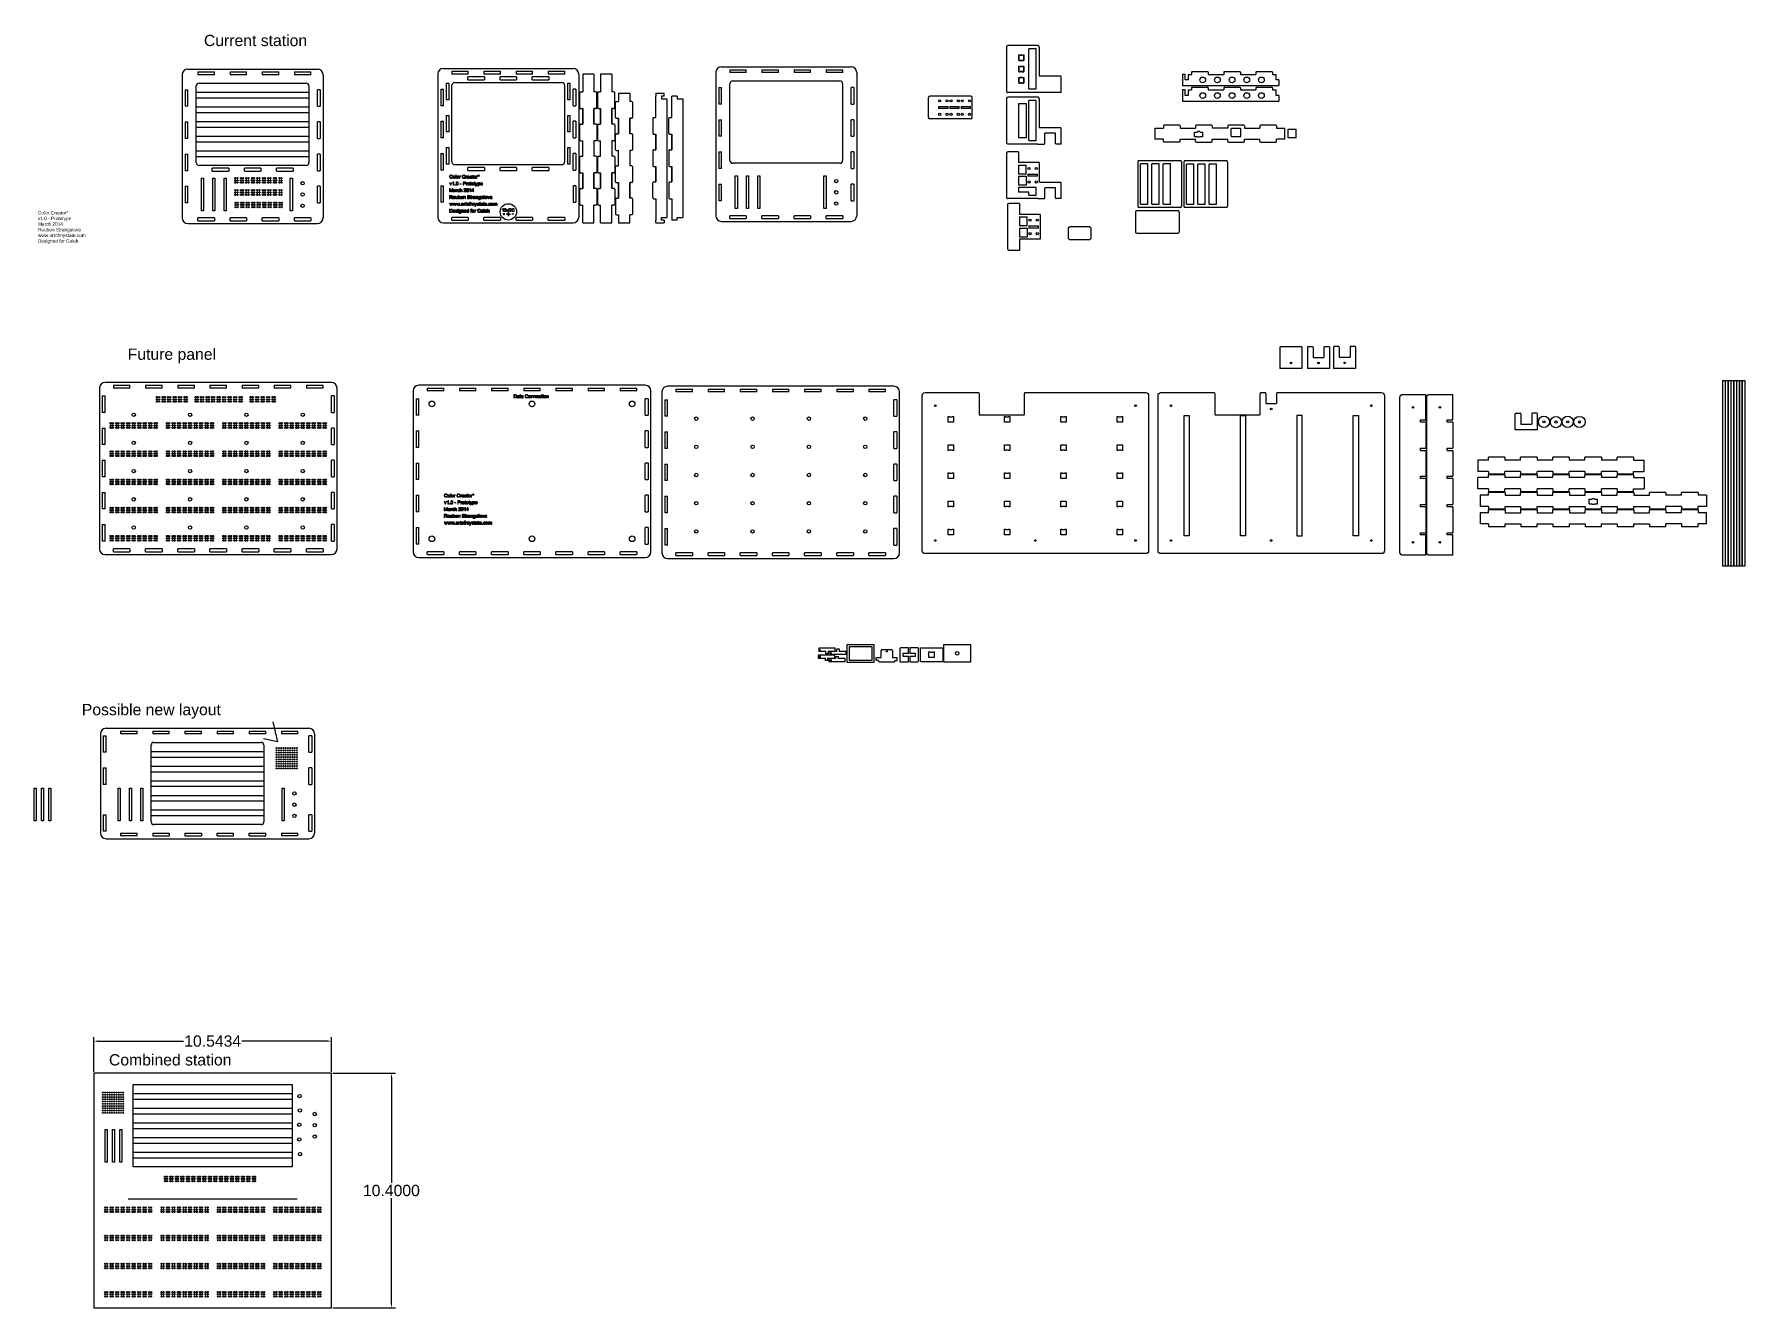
# Model space of a CAD drawing. Header units: inches. Extents: x 24.6 to 100.5, y -17.5 to 39.
import ezdxf

# ---------------------------------------------------------------- set-up
doc = ezdxf.new("R2010")
doc.units = ezdxf.units.IN
doc.header["$MEASUREMENT"] = 0
doc.styles.get("Standard").update_dxf_attribs({"font": 'arial.ttf'})
doc.dimstyles.get("Standard").update_dxf_attribs({"dimtxt": 0.18, "dimasz": 0.18, "dimexe": 0.18, "dimexo": 0.0625, "dimgap": 0.09, "dimtad": 0, "dimtih": 1, "dimtoh": 1, "dimdec": 4, "dimzin": 0, "dimdsep": 46, "dimtxsty": 'Standard', "dimcen": 0.09, "dimadec": 0, "dimazin": 0, "dimtfac": 1, "dimtdec": 4, "dimtofl": 0, "dimtmove": 0, "dimatfit": 3, "dimfxl": 1, "dimtolj": 1, "dimtzin": 0, "dimarcsym": 0})

msp = doc.modelspace()

# ---------------------------------------------------------------- texts
at = {"color": 4, "char_height": 0.5, "attachment_point": 1}
for s, insert in [('Current station', (32.13727, 39.00324)), ('Future panel', (28.7559, 25.08883)), ('Possible new layout', (26.72017, 9.32585)), ('Combined station', (27.92505, -6.21005))]:
    msp.add_mtext_dynamic_manual_height_columns(s, width=7.8992886, gutter_width=1, heights=[0], dxfattribs=dict(at, insert=insert))
at = {"color": 7, "insert": (24.77489, 31.68348), "char_height": 0.3, "width": 10.6893925, "attachment_point": 1}
msp.add_mtext('\\P{\\H0.5x;Color Creator*\\Pv1.0 - Prototype \\PMarch 2014\\PReuben Strangelove\\Pwww.artofmystate.com\\PDesigned for Caleb}', dxfattribs=at)

# ---------------------------------------------------------------- blocks, each defined once
blk = doc.blocks.new('*U214')
at = {"color": 2}
blk.add_circle((0, 0), 0.075, dxfattribs=at)
blk = doc.blocks.new('*U215')
at = {"color": 0, "linetype": 'ByBlock', "lineweight": -2, "transparency": 16777216}
for p in [(0, 5), (2.5, 5), (5, 5), (7.5, 5), (0, 3.75), (2.5, 3.75), (5, 3.75), (7.5, 3.75), (0, 2.5), (2.5, 2.5), (5, 2.5), (7.5, 2.5), (0, 1.25), (2.5, 1.25), (5, 1.25), (7.5, 1.25), (0, 0), (2.5, 0), (5, 0), (7.5, 0)]:
    blk.add_blockref('*U214', p, dxfattribs=at)
blk = doc.blocks.new('*U217')
at = {"color": 4}
blk.add_circle((0, 0), 0.02, dxfattribs=at)
blk = doc.blocks.new('*U218')
at = {"color": 0, "linetype": 'ByBlock', "lineweight": -2, "transparency": 16777216}
for p in [(0, 0.9), (0, 0.8), (0.1, 0.9), (0.1, 0.8), (0.2, 0.9), (0.2, 0.8), (0.3, 0.9), (0.3, 0.8), (0.4, 0.9), (0.4, 0.8), (0.5, 0.9), (0.5, 0.8), (0.6, 0.9), (0.6, 0.8), (0.7, 0.9), (0.7, 0.8), (0.8, 0.9), (0.8, 0.8), (0.9, 0.9), (0.9, 0.8), (0, 0.7), (0, 0.6), (0, 0.5), (0, 0.4), (0, 0.3), (0, 0.2), (0, 0.1), (0, 0), (0.1, 0.7), (0.1, 0.6), (0.1, 0.5), (0.1, 0.4), (0.1, 0.3), (0.1, 0.2), (0.1, 0.1), (0.1, 0), (0.2, 0.7), (0.2, 0.6), (0.2, 0.5), (0.2, 0.4), (0.2, 0.3), (0.2, 0.2), (0.2, 0.1), (0.2, 0), (0.3, 0.7), (0.3, 0.6), (0.3, 0.5), (0.3, 0.4), (0.3, 0.3), (0.3, 0.2), (0.3, 0.1), (0.3, 0), (0.4, 0.7), (0.4, 0.6), (0.4, 0.5), (0.4, 0.4), (0.4, 0.3), (0.4, 0.2), (0.4, 0.1), (0.4, 0), (0.5, 0.7), (0.5, 0.6), (0.5, 0.5), (0.5, 0.4), (0.5, 0.3), (0.5, 0.2), (0.5, 0.1), (0.5, 0), (0.6, 0.7), (0.6, 0.6), (0.6, 0.5), (0.6, 0.4), (0.6, 0.3), (0.6, 0.2), (0.6, 0.1), (0.6, 0), (0.7, 0.7), (0.7, 0.6), (0.7, 0.5), (0.7, 0.4), (0.7, 0.3), (0.7, 0.2), (0.7, 0.1), (0.7, 0), (0.8, 0.7), (0.8, 0.6), (0.8, 0.5), (0.8, 0.4), (0.8, 0.3), (0.8, 0.2), (0.8, 0.1), (0.8, 0), (0.9, 0.7), (0.9, 0.6), (0.9, 0.5), (0.9, 0.4), (0.9, 0.3), (0.9, 0.2), (0.9, 0.1), (0.9, 0)]:
    blk.add_blockref('*U217', p, dxfattribs=at)
blk = doc.blocks.new('*D224')
at = {"color": 0, "lineweight": -2, "transparency": 16777216}
for p, q in [((27.255, -6.994), (27.255, -5.45)), ((27.435, -5.63), (31.229, -5.63)), ((37.618, -5.63), (33.824, -5.63)), ((37.798, -6.994), (37.798, -5.45))]:
    blk.add_line(p, q, dxfattribs=at)
at = {"color": 0, "transparency": 16777216}
for points in [[(27.435, -5.6), (27.435, -5.66), (27.255, -5.63)], [(37.618, -5.6), (37.618, -5.66), (37.798, -5.63)]]:
    blk.add_solid(points, dxfattribs=at)
at = {"layer": 'Defpoints', "color": 0, "transparency": 16777216}
for p in [(37.798, -5.63), (27.255, -7.057), (37.798, -7.057)]:
    blk.add_point(p, dxfattribs=at)
at = {"color": 0, "transparency": 16777216, "insert": (32.527, -5.63), "char_height": 0.18, "attachment_point": 5}
blk.add_mtext('\\A1;{\\H2.7778x;10.5434}', dxfattribs=at)
blk = doc.blocks.new('*D225')
at = {"color": 0, "lineweight": -2, "transparency": 16777216}
for p, q in [((37.861, -7.057), (40.637, -7.057)), ((40.457, -7.237), (40.457, -11.912)), ((40.457, -17.277), (40.457, -12.602)), ((37.861, -17.457), (40.637, -17.457))]:
    blk.add_line(p, q, dxfattribs=at)
at = {"color": 0, "transparency": 16777216}
for points in [[(40.427, -7.237), (40.487, -7.237), (40.457, -7.057)], [(40.427, -17.277), (40.487, -17.277), (40.457, -17.457)]]:
    blk.add_solid(points, dxfattribs=at)
at = {"layer": 'Defpoints', "color": 0, "transparency": 16777216}
for p in [(37.798, -7.057), (37.798, -17.457), (40.457, -17.457)]:
    blk.add_point(p, dxfattribs=at)
at = {"color": 0, "transparency": 16777216, "insert": (40.457, -12.257), "char_height": 0.18, "attachment_point": 5}
blk.add_mtext('\\A1;{\\H2.7778x;10.4000}', dxfattribs=at)
blk = doc.blocks.new('*U222')
at = {"color": 4}
blk.add_circle((0, 0), 0.02, dxfattribs=at)
blk = doc.blocks.new('*U223')
at = {"color": 0, "linetype": 'ByBlock', "lineweight": -2, "transparency": 16777216}
for p in [(0, 0.9), (0, 0.8), (0.1, 0.9), (0.1, 0.8), (0.2, 0.9), (0.2, 0.8), (0.3, 0.9), (0.3, 0.8), (0.4, 0.9), (0.4, 0.8), (0.5, 0.9), (0.5, 0.8), (0.6, 0.9), (0.6, 0.8), (0.7, 0.9), (0.7, 0.8), (0.8, 0.9), (0.8, 0.8), (0.9, 0.9), (0.9, 0.8), (0, 0.7), (0, 0.6), (0, 0.5), (0, 0.4), (0, 0.3), (0, 0.2), (0, 0.1), (0, 0), (0.1, 0.7), (0.1, 0.6), (0.1, 0.5), (0.1, 0.4), (0.1, 0.3), (0.1, 0.2), (0.1, 0.1), (0.1, 0), (0.2, 0.7), (0.2, 0.6), (0.2, 0.5), (0.2, 0.4), (0.2, 0.3), (0.2, 0.2), (0.2, 0.1), (0.2, 0), (0.3, 0.7), (0.3, 0.6), (0.3, 0.5), (0.3, 0.4), (0.3, 0.3), (0.3, 0.2), (0.3, 0.1), (0.3, 0), (0.4, 0.7), (0.4, 0.6), (0.4, 0.5), (0.4, 0.4), (0.4, 0.3), (0.4, 0.2), (0.4, 0.1), (0.4, 0), (0.5, 0.7), (0.5, 0.6), (0.5, 0.5), (0.5, 0.4), (0.5, 0.3), (0.5, 0.2), (0.5, 0.1), (0.5, 0), (0.6, 0.7), (0.6, 0.6), (0.6, 0.5), (0.6, 0.4), (0.6, 0.3), (0.6, 0.2), (0.6, 0.1), (0.6, 0), (0.7, 0.7), (0.7, 0.6), (0.7, 0.5), (0.7, 0.4), (0.7, 0.3), (0.7, 0.2), (0.7, 0.1), (0.7, 0), (0.8, 0.7), (0.8, 0.6), (0.8, 0.5), (0.8, 0.4), (0.8, 0.3), (0.8, 0.2), (0.8, 0.1), (0.8, 0), (0.9, 0.7), (0.9, 0.6), (0.9, 0.5), (0.9, 0.4), (0.9, 0.3), (0.9, 0.2), (0.9, 0.1), (0.9, 0)]:
    blk.add_blockref('*U222', p, dxfattribs=at)
blk = doc.blocks.new('*U232')
at = {"color": 4}
for p, q in [((-0.11625, 0.11625), (-0.11625, 0.12625)), ((-0.11625, 0.12625), (-0.05625, 0.12625)), ((-0.05625, 0.12625), (-0.05625, 0.11625)), ((0.05625, 0.11625), (0.05625, 0.12625)), ((0.05625, 0.12625), (0.11625, 0.12625)), ((0.11625, 0.12625), (0.11625, 0.11625)), ((-0.11625, -0.11625), (-0.11625, -0.12625)), ((-0.11625, -0.12625), (-0.05625, -0.12625)), ((-0.05625, -0.12625), (-0.05625, -0.11625)), ((0.05625, -0.11625), (0.05625, -0.12625)), ((0.05625, -0.12625), (0.11625, -0.12625)), ((0.11625, -0.12625), (0.11625, -0.11625))]:
    blk.add_line(p, q, dxfattribs=at)
for points in [[(-0.11625, 0.11625), (-0.11625, -0.11625)], [(-0.11625, -0.11625), (-0.11625, 0.11625)], [(0.05625, 0.11625), (-0.05625, 0.11625)], [(-0.05625, 0.11625), (0.05625, 0.11625)], [(0.11625, -0.11625), (0.11625, 0.11625)], [(0.11625, 0.11625), (0.11625, -0.11625)], [(-0.05625, -0.11625), (0.05625, -0.11625)], [(0.05625, -0.11625), (-0.05625, -0.11625)]]:
    blk.add_lwpolyline(points, dxfattribs=at)
blk = doc.blocks.new('*U233')
at = {"color": 0, "linetype": 'ByBlock', "lineweight": -2, "transparency": 16777216}
blk.add_blockref('*U232', (0, 0), dxfattribs=at)
blk = doc.blocks.new('*U234')
at = {"color": 4}
for p, q in [((-0.11625, 0.11625), (-0.11625, 0.12625)), ((-0.11625, 0.12625), (-0.05625, 0.12625)), ((-0.05625, 0.12625), (-0.05625, 0.11625)), ((0.05625, 0.11625), (0.05625, 0.12625)), ((0.05625, 0.12625), (0.11625, 0.12625)), ((0.11625, 0.12625), (0.11625, 0.11625)), ((-0.11625, -0.11625), (-0.11625, -0.12625)), ((-0.11625, -0.12625), (-0.05625, -0.12625)), ((-0.05625, -0.12625), (-0.05625, -0.11625)), ((0.05625, -0.11625), (0.05625, -0.12625)), ((0.05625, -0.12625), (0.11625, -0.12625)), ((0.11625, -0.12625), (0.11625, -0.11625))]:
    blk.add_line(p, q, dxfattribs=at)
for points in [[(-0.11625, 0.11625), (-0.11625, -0.11625)], [(-0.11625, -0.11625), (-0.11625, 0.11625)], [(0.05625, 0.11625), (-0.05625, 0.11625)], [(-0.05625, 0.11625), (0.05625, 0.11625)], [(0.11625, -0.11625), (0.11625, 0.11625)], [(0.11625, 0.11625), (0.11625, -0.11625)], [(-0.05625, -0.11625), (0.05625, -0.11625)], [(0.05625, -0.11625), (-0.05625, -0.11625)]]:
    blk.add_lwpolyline(points, dxfattribs=at)
blk = doc.blocks.new('*U229')
at = {"color": 0, "linetype": 'ByBlock', "lineweight": -2, "transparency": 16777216}
blk.add_blockref('*U234', (0, 0), dxfattribs=at)
blk = doc.blocks.new('*U230')
at = {"color": 4}
for p, q in [((-0.11625, 0.11625), (-0.11625, 0.12625)), ((-0.11625, 0.12625), (-0.05625, 0.12625)), ((-0.05625, 0.12625), (-0.05625, 0.11625)), ((0.05625, 0.11625), (0.05625, 0.12625)), ((0.05625, 0.12625), (0.11625, 0.12625)), ((0.11625, 0.12625), (0.11625, 0.11625)), ((-0.11625, -0.11625), (-0.11625, -0.12625)), ((-0.11625, -0.12625), (-0.05625, -0.12625)), ((-0.05625, -0.12625), (-0.05625, -0.11625)), ((0.05625, -0.11625), (0.05625, -0.12625)), ((0.05625, -0.12625), (0.11625, -0.12625)), ((0.11625, -0.12625), (0.11625, -0.11625))]:
    blk.add_line(p, q, dxfattribs=at)
for points in [[(-0.11625, 0.11625), (-0.11625, -0.11625)], [(-0.11625, -0.11625), (-0.11625, 0.11625)], [(0.05625, 0.11625), (-0.05625, 0.11625)], [(-0.05625, 0.11625), (0.05625, 0.11625)], [(0.11625, -0.11625), (0.11625, 0.11625)], [(0.11625, 0.11625), (0.11625, -0.11625)], [(-0.05625, -0.11625), (0.05625, -0.11625)], [(0.05625, -0.11625), (-0.05625, -0.11625)]]:
    blk.add_lwpolyline(points, dxfattribs=at)
blk = doc.blocks.new('*U231')
at = {"color": 0, "linetype": 'ByBlock', "lineweight": -2, "transparency": 16777216}
blk.add_blockref('*U230', (0, 0), dxfattribs=at)

# ---------------------------------------------------------------- dimensions: what is measured, and where the dimension line sits
at = {"color": 4}
dim = msp.add_linear_dim(base=(37.798477, -5.629824), p1=(27.255126, -7.056936), p2=(37.798477, -7.056936), text='{\\H2.7778x;<>}', dimstyle='Standard', dxfattribs=at)
dim.commit()
dim.dimension.update_dxf_attribs({"geometry": '*D224', "text_midpoint": (32.526802, -5.629824), "dimtype": 160})
dim = msp.add_linear_dim(base=(40.45659, -17.45694), p1=(37.79848, -7.05694), p2=(37.79848, -17.45694), angle=90, text='{\\H2.7778x;<>}', dimstyle='Standard', dxfattribs=at)
dim.commit()
dim.dimension.update_dxf_attribs({"geometry": '*D225', "text_midpoint": (40.45659, -12.25694)})

# ---------------------------------------------------------------- linework, layer by layer
at = {"color": 2}
for p, q in [((67.75004, 38.46492), (67.75004, 36.50992)), ((69.13252, 38.52742), (67.81254, 38.52742)), ((68.74502, 36.60344), (68.74502, 38.38144)), ((69.07002, 38.38144), (68.74502, 38.38144)), ((69.07002, 36.60344), (69.07002, 38.38144)), ((69.19502, 38.46492), (69.19502, 37.20867)), ((42.51793, 37.26326), (42.51793, 30.90826)), ((42.76793, 37.51326), (48.51793, 37.51326)), ((43.13473, 37.38826), (43.13473, 37.26326)), ((43.13473, 37.38826), (43.86833, 37.38826)), ((43.86833, 37.26326), (43.13473, 37.26326)), ((43.86833, 37.26326), (43.86833, 37.38826)), ((44.56233, 37.38826), (45.29593, 37.38826)), ((44.56233, 37.38826), (44.56233, 37.26326)), ((45.29593, 37.26326), (44.56233, 37.26326)), ((45.29593, 37.26326), (45.29593, 37.38826)), ((45.98993, 37.38826), (45.98993, 37.26326)), ((45.98993, 37.38826), (46.72353, 37.38826)), ((46.72353, 37.26326), (45.98993, 37.26326)), ((46.72353, 37.26326), (46.72353, 37.38826)), ((47.41753, 37.38826), (47.41753, 37.26326)), ((47.41753, 37.38826), (48.15113, 37.38826)), ((48.15113, 37.26326), (47.41753, 37.26326)), ((48.15113, 37.26326), (48.15113, 37.38826)), ((48.76793, 37.26326), (48.76793, 30.90826)), ((49.44607, 37.26326), (48.94607, 37.26326)), ((48.94607, 37.26326), (48.94607, 36.47296)), ((49.44607, 37.26326), (49.44607, 36.47296)), ((50.23903, 37.26326), (49.73903, 37.26326)), ((49.73903, 37.26326), (49.73903, 36.47296)), ((50.23903, 37.26326), (50.23903, 36.47296)), ((54.85357, 37.33281), (54.85357, 30.97781)), ((55.10357, 37.58281), (60.85357, 37.58281)), ((55.47038, 37.45781), (55.47038, 37.33281)), ((55.47038, 37.45781), (56.20398, 37.45781)), ((56.20398, 37.33281), (55.47038, 37.33281)), ((56.20398, 37.33281), (56.20398, 37.45781)), ((56.89798, 37.45781), (57.63157, 37.45781)), ((56.89798, 37.45781), (56.89798, 37.33281)), ((57.63157, 37.33281), (56.89798, 37.33281)), ((57.63157, 37.33281), (57.63157, 37.45781)), ((58.32557, 37.45781), (58.32557, 37.33281)), ((58.32557, 37.45781), (59.05917, 37.45781)), ((59.05917, 37.33281), (58.32557, 37.33281)), ((59.05917, 37.33281), (59.05917, 37.45781)), ((59.75317, 37.45781), (59.75317, 37.33281)), ((59.75317, 37.45781), (60.48677, 37.45781)), ((60.48677, 37.33281), (59.75317, 37.33281)), ((60.48677, 37.33281), (60.48677, 37.45781)), ((61.10357, 37.33281), (61.10357, 30.97781)), ((75.68253, 37.25084), (75.55753, 37.25084)), ((75.55753, 37.25084), (75.55753, 36.75084)), ((75.68253, 37.00084), (75.68253, 37.25084)), ((75.80753, 37.25084), (75.80753, 37.00084)), ((75.80753, 37.25084), (75.95913, 37.25084)), ((75.95913, 37.34459), (75.95913, 37.25084)), ((75.99038, 37.37584), (76.66948, 37.37584)), ((76.70073, 37.34459), (76.70073, 37.25084)), ((76.70073, 37.25084), (77.38673, 37.25084)), ((77.38673, 37.34459), (77.38673, 37.25084)), ((77.41798, 37.37584), (78.09708, 37.37584)), ((78.12833, 37.34459), (78.12833, 37.25084)), ((78.12833, 37.25084), (78.81433, 37.25084)), ((78.81433, 37.34459), (78.81433, 37.25084)), ((78.84558, 37.37584), (79.52468, 37.37584)), ((79.55593, 37.34459), (79.55593, 37.25084)), ((79.55593, 37.25084), (79.70753, 37.25084)), ((79.70753, 37.00084), (79.70753, 37.25084)), ((42.64293, 36.59396), (42.76793, 36.59396)), ((42.64293, 36.59396), (42.64293, 35.86036)), ((42.76793, 35.86036), (42.76793, 36.59396)), ((42.89293, 36.85766), (43.01793, 36.85766)), ((42.89293, 36.85766), (42.89293, 36.12406)), ((43.01793, 36.12406), (43.01793, 36.85766)), ((43.14293, 33.36326), (43.14293, 36.76326)), ((43.26793, 36.88826), (48.01793, 36.88826)), ((43.84853, 37.01326), (43.84853, 37.13826)), ((44.58213, 37.13826), (43.84853, 37.13826)), ((43.84853, 37.01326), (44.58213, 37.01326)), ((44.58213, 37.13826), (44.58213, 37.01326)), ((45.27613, 37.01326), (45.27613, 37.13826)), ((46.00973, 37.13826), (45.27613, 37.13826)), ((45.27613, 37.01326), (46.00973, 37.01326)), ((46.00973, 37.13826), (46.00973, 37.01326)), ((47.43733, 37.13826), (46.70373, 37.13826)), ((46.70373, 37.01326), (46.70373, 37.13826)), ((46.70373, 37.01326), (47.43733, 37.01326)), ((47.43733, 37.13826), (47.43733, 37.01326)), ((48.14293, 36.76326), (48.14293, 33.36326)), ((48.26793, 36.85766), (48.39293, 36.85766)), ((48.26793, 36.85766), (48.26793, 36.12406)), ((48.39293, 36.12406), (48.39293, 36.85766)), ((48.64293, 36.59396), (48.51793, 36.59396)), ((48.51793, 35.86036), (48.51793, 36.59396)), ((48.64293, 36.59396), (48.64293, 35.86036)), ((48.82107, 35.76261), (48.82107, 36.44171)), ((48.85232, 36.47296), (48.94607, 36.47296)), ((49.53982, 36.47296), (49.44607, 36.47296)), ((49.57107, 35.76261), (49.57107, 36.44171)), ((49.61403, 35.76261), (49.61403, 36.44171)), ((49.64528, 36.47296), (49.73903, 36.47296)), ((50.33278, 36.47296), (50.23903, 36.47296)), ((50.36403, 35.76261), (50.36403, 36.44171)), ((54.97857, 36.6635), (55.10357, 36.6635)), ((54.97857, 36.6635), (54.97857, 35.92991)), ((55.10357, 35.92991), (55.10357, 36.6635)), ((55.47857, 33.43281), (55.47857, 36.83281)), ((55.60357, 36.95781), (60.35357, 36.95781)), ((60.47857, 36.83281), (60.47857, 33.43281)), ((60.97857, 36.6635), (60.85357, 36.6635)), ((60.85357, 35.92991), (60.85357, 36.6635)), ((60.97857, 36.6635), (60.97857, 35.92991)), ((69.13252, 36.44742), (67.81254, 36.44742)), ((68.74502, 36.60344), (69.07002, 36.60344)), ((70.17502, 36.44742), (69.13252, 36.44742)), ((69.22627, 37.17742), (70.14377, 37.17742)), ((70.17502, 36.44742), (70.17502, 37.14617)), ((75.55753, 36.75084), (79.83253, 36.75084)), ((75.68253, 36.55797), (75.55753, 36.55797)), ((75.55753, 36.55797), (75.55753, 36.05797)), ((75.80753, 37.00084), (75.68253, 37.00084)), ((75.68253, 36.30797), (75.68253, 36.55797)), ((75.80753, 36.55797), (75.80753, 36.30797)), ((75.80753, 36.55797), (75.95913, 36.55797)), ((75.95913, 36.65172), (75.95913, 36.55797)), ((75.99038, 36.68297), (76.66948, 36.68297)), ((76.70073, 36.65172), (76.70073, 36.55797)), ((76.70073, 36.55797), (77.38673, 36.55797)), ((77.38673, 36.65172), (77.38673, 36.55797)), ((77.41798, 36.68297), (78.09708, 36.68297)), ((78.12833, 36.65172), (78.12833, 36.55797)), ((78.12833, 36.55797), (78.81433, 36.55797)), ((78.81433, 36.65172), (78.81433, 36.55797)), ((78.84558, 36.68297), (79.52468, 36.68297)), ((79.55593, 36.65172), (79.55593, 36.55797)), ((79.55593, 36.55797), (79.70753, 36.55797)), ((79.83253, 37.00084), (79.70753, 37.00084)), ((79.70753, 36.30797), (79.70753, 36.55797)), ((79.83253, 37.00084), (79.83253, 36.75084)), ((42.76793, 35.86036), (42.64293, 35.86036)), ((43.01793, 36.12406), (42.89293, 36.12406)), ((48.39293, 36.12406), (48.26793, 36.12406)), ((48.51793, 35.86036), (48.64293, 35.86036)), ((48.85232, 35.73136), (48.94607, 35.73136)), ((48.94607, 35.73136), (48.94607, 35.04536)), ((48.94607, 35.04536), (48.94607, 35.73136)), ((49.44607, 35.73136), (49.44607, 35.04536)), ((49.53982, 35.73136), (49.44607, 35.73136)), ((49.44607, 35.04536), (49.44607, 35.73136)), ((49.64528, 35.73136), (49.73903, 35.73136)), ((49.73903, 35.73136), (49.73903, 35.04536)), ((49.73903, 35.04536), (49.73903, 35.73136)), ((50.23903, 35.73136), (50.23903, 35.04536)), ((50.33278, 35.73136), (50.23903, 35.73136)), ((50.23903, 35.04536), (50.23903, 35.73136)), ((50.40598, 35.33511), (50.40598, 36.01421)), ((50.43723, 36.04546), (50.53098, 36.04546)), ((50.53098, 36.40826), (50.53098, 36.04546)), ((50.53098, 36.40826), (51.03098, 36.40826)), ((51.03098, 36.40826), (51.03098, 36.04546)), ((51.12473, 36.04546), (51.03098, 36.04546)), ((51.15598, 36.01421), (51.15598, 35.33511)), ((52.18477, 36.40826), (52.18477, 36.28326)), ((52.18477, 36.40826), (52.55977, 36.40826)), ((52.18477, 35.33166), (52.18477, 36.28326)), ((52.55977, 36.28326), (52.43477, 36.28326)), ((52.43477, 36.28326), (52.43477, 36.15826)), ((52.43477, 36.15826), (52.68477, 36.15826)), ((52.55977, 36.28326), (52.55977, 36.40826)), ((52.68477, 36.15826), (52.68477, 30.90826)), ((52.89283, 35.33166), (52.89283, 36.28326)), ((53.14283, 36.28326), (52.89283, 36.28326)), ((53.14283, 36.28326), (53.14283, 36.15826)), ((53.14283, 36.15826), (53.39283, 36.15826)), ((53.39283, 36.15826), (53.39283, 30.90826)), ((55.10357, 35.92991), (54.97857, 35.92991)), ((60.85357, 35.92991), (60.97857, 35.92991)), ((64.28619, 35.34126), (64.28619, 36.21626)), ((66.16867, 36.27876), (64.34869, 36.27876)), ((64.73117, 35.82876), (65.15617, 35.82876)), ((64.73117, 35.82876), (64.73117, 35.72876)), ((65.15617, 35.72876), (64.73117, 35.72876)), ((65.15617, 35.72876), (65.15617, 35.82876)), ((65.23117, 35.82876), (65.65617, 35.82876)), ((65.23117, 35.82876), (65.23117, 35.72876)), ((65.65617, 35.72876), (65.23117, 35.72876)), ((65.65617, 35.72876), (65.65617, 35.82876)), ((65.73117, 35.82876), (66.15617, 35.82876)), ((65.73117, 35.82876), (65.73117, 35.72876)), ((66.15617, 35.72876), (65.73117, 35.72876)), ((66.15617, 35.72876), (66.15617, 35.82876)), ((66.23117, 35.34126), (66.23117, 36.21626)), ((67.75004, 36.17516), (67.75004, 34.22016)), ((69.13252, 36.23766), (67.81254, 36.23766)), ((68.28252, 35.95516), (68.28252, 34.44016)), ((69.07002, 36.09168), (68.74502, 36.09168)), ((68.74502, 34.31368), (68.74502, 36.09168)), ((69.07002, 34.31368), (69.07002, 36.09168)), ((69.19502, 36.17516), (69.19502, 34.91891)), ((75.55753, 36.05797), (79.83253, 36.05797)), ((75.80753, 36.30797), (75.68253, 36.30797)), ((79.83253, 36.30797), (79.70753, 36.30797)), ((79.83253, 36.30797), (79.83253, 36.05797)), ((42.64293, 35.16636), (42.76793, 35.16636)), ((42.64293, 35.16636), (42.64293, 34.43276)), ((42.76793, 34.43276), (42.76793, 35.16636)), ((42.89293, 35.43006), (42.89293, 34.69646)), ((42.89293, 35.43006), (43.01793, 35.43006)), ((43.01793, 34.69646), (43.01793, 35.43006)), ((48.26793, 35.43006), (48.39293, 35.43006)), ((48.26793, 35.43006), (48.26793, 34.69646)), ((48.39293, 34.69646), (48.39293, 35.43006)), ((48.51793, 34.43276), (48.51793, 35.16636)), ((48.64293, 35.16636), (48.51793, 35.16636)), ((48.64293, 35.16636), (48.64293, 34.43276)), ((48.82107, 34.33501), (48.82107, 35.01411)), ((48.85232, 35.04536), (48.94607, 35.04536)), ((49.53982, 35.04536), (49.44607, 35.04536)), ((49.57107, 35.01411), (49.57107, 34.33501)), ((49.61403, 34.33501), (49.61403, 35.01411)), ((49.64528, 35.04536), (49.73903, 35.04536)), ((50.33278, 35.04536), (50.23903, 35.04536)), ((50.36403, 35.01411), (50.36403, 34.33501)), ((50.43723, 35.30386), (50.53098, 35.30386)), ((50.53098, 34.61786), (50.53098, 35.30386)), ((50.53098, 35.30386), (50.53098, 34.61786)), ((51.12473, 35.30386), (51.03098, 35.30386)), ((51.03098, 34.61786), (51.03098, 35.30386)), ((51.03098, 35.30386), (51.03098, 34.61786)), ((52.05977, 35.30041), (52.05977, 34.62131)), ((52.09102, 35.33166), (52.18477, 35.33166)), ((52.76783, 34.62131), (52.76783, 35.30041)), ((52.79908, 35.33166), (52.89283, 35.33166)), ((54.97857, 35.23591), (55.10357, 35.23591)), ((54.97857, 35.23591), (54.97857, 34.50231)), ((55.10357, 34.50231), (55.10357, 35.23591)), ((60.85357, 34.50231), (60.85357, 35.23591)), ((60.97857, 35.23591), (60.85357, 35.23591)), ((60.97857, 35.23591), (60.97857, 34.50231)), ((66.16867, 35.27876), (64.34869, 35.27876)), ((74.70796, 34.96172), (74.70796, 34.86797)), ((75.41831, 34.99297), (74.73921, 34.99297)), ((75.44956, 34.96172), (75.44956, 34.86797)), ((76.13556, 34.96172), (76.13556, 34.86797)), ((76.84591, 34.99297), (76.16681, 34.99297)), ((76.87716, 34.96172), (76.87716, 34.86797)), ((77.56316, 34.96172), (77.56316, 34.86797)), ((78.27351, 34.99297), (77.59441, 34.99297)), ((78.30476, 34.96172), (78.30476, 34.86797)), ((78.99076, 34.96172), (78.99076, 34.86797)), ((79.70111, 34.99297), (79.02201, 34.99297)), ((79.73236, 34.96172), (79.73236, 34.86797)), ((42.76793, 34.43276), (42.64293, 34.43276)), ((43.01793, 34.69646), (42.89293, 34.69646)), ((48.39293, 34.69646), (48.26793, 34.69646)), ((48.51793, 34.43276), (48.64293, 34.43276)), ((48.85232, 34.30376), (48.94607, 34.30376)), ((48.94607, 33.61776), (48.94607, 34.30376)), ((49.44607, 34.30376), (49.44607, 33.61776)), ((49.53982, 34.30376), (49.44607, 34.30376)), ((49.64528, 34.30376), (49.73903, 34.30376)), ((49.73903, 33.61776), (49.73903, 34.30376)), ((50.23903, 34.30376), (50.23903, 33.61776)), ((50.33278, 34.30376), (50.23903, 34.30376)), ((50.40598, 33.90751), (50.40598, 34.58661)), ((50.43723, 34.61786), (50.53098, 34.61786)), ((51.12473, 34.61786), (51.03098, 34.61786)), ((51.15598, 34.58661), (51.15598, 33.90751)), ((52.09102, 34.59006), (52.18477, 34.59006)), ((52.18477, 33.90406), (52.18477, 34.59006)), ((52.18477, 34.59006), (52.18477, 33.90406)), ((52.79908, 34.59006), (52.89283, 34.59006)), ((52.89283, 33.90406), (52.89283, 34.59006)), ((52.89283, 34.59006), (52.89283, 33.90406)), ((55.10357, 34.50231), (54.97857, 34.50231)), ((60.85357, 34.50231), (60.97857, 34.50231)), ((69.13252, 34.15766), (67.81254, 34.15766)), ((68.74502, 34.31368), (69.07002, 34.31368)), ((69.13252, 34.15766), (69.41377, 34.15766)), ((69.22627, 34.88766), (70.14377, 34.88766)), ((69.44502, 34.18891), (69.44502, 34.63766)), ((69.92502, 34.63766), (69.44502, 34.63766)), ((69.92502, 34.18891), (69.92502, 34.63766)), ((70.17502, 34.15766), (69.95627, 34.15766)), ((70.17502, 34.15766), (70.17502, 34.85641)), ((74.34516, 34.36797), (74.34516, 34.86797)), ((74.34516, 34.86797), (74.70796, 34.86797)), ((74.70796, 34.36797), (74.34516, 34.36797)), ((74.70796, 34.27422), (74.70796, 34.36797)), ((75.41831, 34.24297), (74.73921, 34.24297)), ((75.44956, 34.86797), (76.13556, 34.86797)), ((75.44956, 34.36797), (76.13556, 34.36797)), ((75.44956, 34.27422), (75.44956, 34.36797)), ((76.09764, 34.49297), (76.09764, 34.69297)), ((76.09764, 34.69297), (76.21381, 34.69297)), ((76.09764, 34.49297), (76.21381, 34.49297)), ((76.13556, 34.27422), (76.13556, 34.36797)), ((76.16681, 34.24297), (76.84591, 34.24297)), ((76.34647, 34.69297), (76.46264, 34.69297)), ((76.34647, 34.49297), (76.46264, 34.49297)), ((76.46264, 34.49297), (76.46264, 34.69297)), ((77.56316, 34.86797), (76.87716, 34.86797)), ((76.87716, 34.36797), (77.56316, 34.36797)), ((76.87716, 34.27422), (76.87716, 34.36797)), ((77.56316, 34.27422), (77.56316, 34.36797)), ((77.59441, 34.24297), (78.27351, 34.24297)), ((77.72146, 34.50797), (77.72146, 34.82797)), ((78.13146, 34.84297), (77.73646, 34.84297)), ((77.73646, 34.49297), (78.13146, 34.49297)), ((78.14646, 34.50797), (78.14646, 34.82797)), ((78.30476, 34.86797), (78.99076, 34.86797)), ((78.30476, 34.36797), (78.99076, 34.36797)), ((78.30476, 34.27422), (78.30476, 34.36797)), ((78.99076, 34.27422), (78.99076, 34.36797)), ((79.02201, 34.24297), (79.70111, 34.24297)), ((79.73236, 34.86727), (80.09516, 34.86797)), ((79.73236, 34.27422), (79.73236, 34.36797)), ((80.09516, 34.36797), (79.73236, 34.36797)), ((80.09516, 34.36797), (80.09516, 34.86797)), ((80.25336, 34.43649), (80.25336, 34.81149)), ((80.25336, 34.81149), (80.60336, 34.81149)), ((80.60336, 34.43649), (80.25336, 34.43649)), ((80.60336, 34.43649), (80.60336, 34.81149)), ((42.64293, 33.73876), (42.76793, 33.73876)), ((42.64293, 33.73876), (42.64293, 33.00516)), ((42.76793, 33.00516), (42.76793, 33.73876)), ((42.89293, 34.00246), (43.01793, 34.00246)), ((42.89293, 34.00246), (42.89293, 33.26887)), ((43.01793, 33.26887), (43.01793, 34.00246)), ((48.26793, 34.00246), (48.39293, 34.00246)), ((48.26793, 34.00246), (48.26793, 33.26887)), ((48.39293, 33.26887), (48.39293, 34.00246)), ((48.64293, 33.73876), (48.51793, 33.73876)), ((48.51793, 33.00516), (48.51793, 33.73876)), ((48.64293, 33.73876), (48.64293, 33.00516)), ((48.82107, 32.90741), (48.82107, 33.58651)), ((48.85232, 33.61776), (48.94607, 33.61776)), ((49.53982, 33.61776), (49.44607, 33.61776)), ((49.57107, 33.58651), (49.57107, 32.90741)), ((49.61403, 32.90741), (49.61403, 33.58651)), ((49.64528, 33.61776), (49.73903, 33.61776)), ((50.33278, 33.61776), (50.23903, 33.61776)), ((50.36403, 33.58651), (50.36403, 32.90741)), ((50.43723, 33.87626), (50.53098, 33.87626)), ((50.53098, 33.19026), (50.53098, 33.87626)), ((51.12473, 33.87626), (51.03098, 33.87626)), ((51.03098, 33.87626), (51.03098, 33.19026)), ((52.05977, 33.87281), (52.05977, 33.19371)), ((52.09102, 33.90406), (52.18477, 33.90406)), ((52.76783, 33.87281), (52.76783, 33.19371)), ((52.79908, 33.90406), (52.89283, 33.90406)), ((54.97857, 33.80831), (55.10357, 33.80831)), ((54.97857, 33.80831), (54.97857, 33.07471)), ((55.10357, 33.07471), (55.10357, 33.80831)), ((60.97857, 33.80831), (60.85357, 33.80831)), ((60.85357, 33.07471), (60.85357, 33.80831)), ((60.97857, 33.80831), (60.97857, 33.07471)), ((67.75004, 33.75544), (67.75004, 31.80044)), ((68.28252, 33.81794), (67.81254, 33.81794)), ((68.28252, 33.81794), (68.28252, 33.33297)), ((73.63463, 33.42557), (75.45461, 33.42557)), ((75.67644, 33.42254), (77.49642, 33.42254)), ((42.76793, 33.00516), (42.64293, 33.00516)), ((43.01793, 33.26887), (42.89293, 33.26887)), ((48.01793, 33.23826), (43.26793, 33.23826)), ((43.84853, 32.98826), (43.84853, 33.11326)), ((44.58213, 33.11326), (43.84853, 33.11326)), ((43.84853, 32.98826), (44.58213, 32.98826)), ((44.58213, 33.11326), (44.58213, 32.98826)), ((45.27613, 32.98826), (45.27613, 33.11326)), ((46.00973, 33.11326), (45.27613, 33.11326)), ((45.27613, 32.98826), (46.00973, 32.98826)), ((46.00973, 33.11326), (46.00973, 32.98826)), ((47.43733, 33.11326), (46.70373, 33.11326)), ((46.70373, 32.98826), (46.70373, 33.11326)), ((46.70373, 32.98826), (47.43733, 32.98826)), ((47.43733, 33.11326), (47.43733, 32.98826)), ((48.39293, 33.26887), (48.26793, 33.26887)), ((48.51793, 33.00516), (48.64293, 33.00516)), ((48.85232, 32.87616), (48.94607, 32.87616)), ((48.94607, 32.87616), (48.94607, 32.19016)), ((48.94607, 32.19016), (48.94607, 32.87616)), ((49.44607, 32.87616), (49.44607, 32.19016)), ((49.53982, 32.87616), (49.44607, 32.87616)), ((49.44607, 32.19016), (49.44607, 32.87616)), ((49.64528, 32.87616), (49.73903, 32.87616)), ((49.73903, 32.87616), (49.73903, 32.19016)), ((49.73903, 32.19016), (49.73903, 32.87616)), ((50.23903, 32.87616), (50.23903, 32.19016)), ((50.33278, 32.87616), (50.23903, 32.87616)), ((50.23903, 32.19016), (50.23903, 32.87616)), ((50.40598, 32.47991), (50.40598, 33.15901)), ((50.43723, 33.19026), (50.53098, 33.19026)), ((51.12473, 33.19026), (51.03098, 33.19026)), ((51.15598, 33.15901), (51.15598, 32.47991)), ((52.09102, 33.16246), (52.18477, 33.16246)), ((52.18477, 32.47646), (52.18477, 33.16246)), ((52.18477, 33.16246), (52.18477, 32.47646)), ((52.79908, 33.16246), (52.89283, 33.16246)), ((52.89283, 32.47646), (52.89283, 33.16246)), ((52.89283, 33.16246), (52.89283, 32.47646)), ((55.10357, 33.07471), (54.97857, 33.07471)), ((60.35357, 33.30781), (55.60357, 33.30781)), ((60.85357, 33.07471), (60.97857, 33.07471)), ((69.19502, 33.33297), (68.28252, 33.33297)), ((68.28252, 33.22794), (68.62002, 33.22794)), ((68.28252, 33.22794), (68.28252, 32.82794)), ((68.62002, 32.82794), (68.28252, 32.82794)), ((68.28252, 32.72794), (68.62002, 32.72794)), ((68.28252, 32.72794), (68.28252, 32.32794)), ((68.62002, 32.82794), (68.62002, 33.22794)), ((68.62002, 32.72794), (68.62002, 32.32794)), ((68.69502, 32.82794), (69.12002, 32.82794)), ((68.69502, 32.82794), (68.69502, 32.72794)), ((69.12002, 32.72794), (68.69502, 32.72794)), ((69.12002, 32.72794), (69.12002, 32.82794)), ((69.19502, 33.33297), (69.19502, 32.49919)), ((73.57213, 33.36307), (73.57213, 31.40807)), ((73.69713, 31.49657), (73.69713, 33.27457)), ((74.02213, 33.27457), (73.69713, 33.27457)), ((74.02213, 31.49657), (74.02213, 33.27457)), ((74.19713, 31.49657), (74.19713, 33.27457)), ((74.52213, 33.27457), (74.19713, 33.27457)), ((74.52213, 31.49657), (74.52213, 33.27457)), ((74.69713, 31.49657), (74.69713, 33.27457)), ((75.02213, 33.27457), (74.69713, 33.27457)), ((75.02213, 31.49657), (75.02213, 33.27457)), ((75.51711, 33.36307), (75.51711, 31.40807)), ((75.61394, 33.36004), (75.61394, 31.40504)), ((75.73894, 31.49354), (75.73894, 33.27154)), ((76.06394, 33.27154), (75.73894, 33.27154)), ((76.06394, 31.49354), (76.06394, 33.27154)), ((76.56394, 33.27154), (76.23894, 33.27154)), ((76.23894, 31.49354), (76.23894, 33.27154)), ((76.56394, 31.49354), (76.56394, 33.27154)), ((76.73894, 31.49354), (76.73894, 33.27154)), ((77.06394, 33.27154), (76.73894, 33.27154)), ((77.06394, 31.49354), (77.06394, 33.27154)), ((77.55892, 33.36004), (77.55892, 31.40504)), ((42.64293, 32.31116), (42.64293, 31.57757)), ((42.64293, 32.31116), (42.76793, 32.31116)), ((42.76793, 31.57757), (42.76793, 32.31116)), ((48.64293, 32.31116), (48.51793, 32.31116)), ((48.51793, 32.31116), (48.51793, 31.57757)), ((48.64293, 32.31116), (48.64293, 31.57757)), ((48.82107, 31.47982), (48.82107, 32.15891)), ((48.85232, 32.19016), (48.94607, 32.19016)), ((49.53982, 32.19016), (49.44607, 32.19016)), ((49.57107, 32.15891), (49.57107, 31.47982)), ((49.61403, 31.47982), (49.61403, 32.15891)), ((49.64528, 32.19016), (49.73903, 32.19016)), ((50.33278, 32.19016), (50.23903, 32.19016)), ((50.36403, 32.15891), (50.36403, 31.47982)), ((50.43723, 32.44866), (50.53098, 32.44866)), ((50.53098, 31.76266), (50.53098, 32.44866)), ((50.53098, 32.44866), (50.53098, 31.76266)), ((51.12473, 32.44866), (51.03098, 32.44866)), ((51.03098, 31.76266), (51.03098, 32.44866)), ((51.03098, 32.44866), (51.03098, 31.76266)), ((52.05977, 31.76612), (52.05977, 32.44521)), ((52.09102, 32.47646), (52.18477, 32.47646)), ((52.76783, 32.44521), (52.76783, 31.76612)), ((52.79908, 32.47646), (52.89283, 32.47646)), ((54.97857, 32.38071), (54.97857, 31.64711)), ((54.97857, 32.38071), (55.10357, 32.38071)), ((55.10357, 31.64711), (55.10357, 32.38071)), ((60.97857, 32.38071), (60.85357, 32.38071)), ((60.85357, 31.64711), (60.85357, 32.38071)), ((60.97857, 32.38071), (60.97857, 31.64711)), ((68.62002, 32.32794), (68.28252, 32.32794)), ((69.07002, 32.23297), (68.28252, 32.23297)), ((68.28252, 32.23297), (68.28252, 32.02044)), ((68.74502, 31.89397), (68.74502, 32.02044)), ((68.74502, 31.89397), (69.07002, 31.89397)), ((69.07002, 31.89397), (69.07002, 32.23297)), ((69.22627, 32.46794), (70.14377, 32.46794)), ((69.44502, 31.76919), (69.44502, 32.21794)), ((69.92502, 32.21794), (69.44502, 32.21794)), ((69.92502, 31.76919), (69.92502, 32.21794)), ((70.17502, 31.73794), (70.17502, 32.43669)), ((42.76793, 31.57757), (42.64293, 31.57757)), ((48.51793, 31.57757), (48.64293, 31.57757)), ((48.85232, 31.44857), (48.94607, 31.44857)), ((48.94607, 30.65826), (48.94607, 31.44857)), ((49.53982, 31.44857), (49.44607, 31.44857)), ((49.44607, 30.65826), (49.44607, 31.44857)), ((49.64528, 31.44857), (49.73903, 31.44857)), ((49.73903, 30.65826), (49.73903, 31.44857)), ((50.33278, 31.44857), (50.23903, 31.44857)), ((50.23903, 30.65826), (50.23903, 31.44857)), ((50.40598, 31.73141), (50.40598, 31.05232)), ((50.43723, 31.76266), (50.53098, 31.76266)), ((51.12473, 31.76266), (51.03098, 31.76266)), ((51.15598, 31.73141), (51.15598, 31.05232)), ((52.09102, 31.73487), (52.18477, 31.73487)), ((52.18477, 31.73487), (52.18477, 30.78326)), ((52.79908, 31.73487), (52.89283, 31.73487)), ((52.89283, 31.73487), (52.89283, 30.78326)), ((55.10357, 31.64711), (54.97857, 31.64711)), ((55.80605, 31.29281), (55.71605, 31.29281)), ((56.30605, 31.29281), (56.21605, 31.29281)), ((56.80605, 31.29281), (56.71605, 31.29281)), ((59.74109, 31.29783), (59.65109, 31.29783)), ((60.85357, 31.64711), (60.97857, 31.64711)), ((67.79661, 31.46156), (67.79661, 29.50656)), ((69.13252, 31.73794), (67.81254, 31.73794)), ((68.32909, 31.52406), (67.85911, 31.52406)), ((68.32909, 31.52406), (68.32909, 31.03908)), ((69.13252, 31.73794), (69.41377, 31.73794)), ((70.17502, 31.73794), (69.95627, 31.73794)), ((73.46947, 31.14345), (73.46947, 30.26845)), ((73.53197, 31.20595), (75.35195, 31.20595)), ((75.45461, 31.34557), (73.63463, 31.34557)), ((73.69713, 31.49657), (74.02213, 31.49657)), ((74.19713, 31.49657), (74.52213, 31.49657)), ((74.69713, 31.49657), (75.02213, 31.49657)), ((75.41445, 31.14345), (75.41445, 30.26845)), ((77.49642, 31.34254), (75.67644, 31.34254)), ((75.73894, 31.49354), (76.06394, 31.49354)), ((76.23894, 31.49354), (76.56394, 31.49354)), ((76.73894, 31.49354), (77.06394, 31.49354)), ((42.76793, 30.65826), (48.51793, 30.65826)), ((43.13473, 30.78326), (43.13473, 30.90826)), ((43.86833, 30.90826), (43.13473, 30.90826)), ((43.13473, 30.78326), (43.86833, 30.78326)), ((43.86833, 30.90826), (43.86833, 30.78326)), ((44.56233, 30.78326), (44.56233, 30.90826)), ((45.29593, 30.90826), (44.56233, 30.90826)), ((44.56233, 30.78326), (45.29593, 30.78326)), ((45.29593, 30.90826), (45.29593, 30.78326)), ((46.72353, 30.90826), (45.98993, 30.90826)), ((45.98993, 30.78326), (45.98993, 30.90826)), ((45.98993, 30.78326), (46.72353, 30.78326)), ((46.72353, 30.90826), (46.72353, 30.78326)), ((47.41753, 30.78326), (47.41753, 30.90826)), ((48.15113, 30.90826), (47.41753, 30.90826)), ((47.41753, 30.78326), (48.15113, 30.78326)), ((48.15113, 30.90826), (48.15113, 30.78326)), ((48.94607, 30.65826), (49.44607, 30.65826)), ((49.73903, 30.65826), (50.23903, 30.65826)), ((50.43723, 31.02107), (50.53098, 31.02107)), ((50.53098, 31.02107), (50.53098, 30.65826)), ((50.53098, 30.65826), (51.03098, 30.65826)), ((51.12473, 31.02107), (51.03098, 31.02107)), ((51.03098, 30.65826), (51.03098, 31.02107)), ((52.18477, 30.65826), (52.18477, 30.78326)), ((52.18477, 30.65826), (52.55977, 30.65826)), ((52.43477, 30.78326), (52.43477, 30.90826)), ((52.43477, 30.90826), (52.68477, 30.90826)), ((52.55977, 30.78326), (52.43477, 30.78326)), ((52.55977, 30.78326), (52.55977, 30.65826)), ((53.14283, 30.78326), (52.89283, 30.78326)), ((53.14283, 30.78326), (53.14283, 30.90826)), ((53.14283, 30.90826), (53.39283, 30.90826)), ((55.10357, 30.72781), (60.85357, 30.72781)), ((55.47038, 30.85281), (55.47038, 30.97781)), ((56.20398, 30.97781), (55.47038, 30.97781)), ((55.47038, 30.85281), (56.20398, 30.85281)), ((56.20398, 30.97781), (56.20398, 30.85281)), ((56.89798, 30.85281), (56.89798, 30.97781)), ((57.63157, 30.97781), (56.89798, 30.97781)), ((56.89798, 30.85281), (57.63157, 30.85281)), ((57.63157, 30.97781), (57.63157, 30.85281)), ((59.05917, 30.97781), (58.32557, 30.97781)), ((58.32557, 30.85281), (58.32557, 30.97781)), ((58.32557, 30.85281), (59.05917, 30.85281)), ((59.05917, 30.97781), (59.05917, 30.85281)), ((59.75317, 30.85281), (59.75317, 30.97781)), ((60.48677, 30.97781), (59.75317, 30.97781)), ((59.75317, 30.85281), (60.48677, 30.85281)), ((60.48677, 30.97781), (60.48677, 30.85281)), ((69.24159, 31.03908), (68.32909, 31.03908)), ((68.32909, 30.93406), (68.66659, 30.93406)), ((68.32909, 30.93406), (68.32909, 30.53406)), ((68.66659, 30.53406), (68.32909, 30.53406)), ((68.32909, 30.43406), (68.66659, 30.43406)), ((68.32909, 30.43406), (68.32909, 30.03406)), ((68.66659, 30.53406), (68.66659, 30.93406)), ((68.66659, 30.43406), (68.66659, 30.03406)), ((68.74159, 30.53406), (69.16659, 30.53406)), ((68.74159, 30.53406), (68.74159, 30.43406)), ((69.16659, 30.43406), (68.74159, 30.43406)), ((69.16659, 30.43406), (69.16659, 30.53406)), ((69.24159, 31.03908), (69.24159, 29.93908)), ((71.44583, 30.49015), (70.54583, 30.49015)), ((68.66659, 30.03406), (68.32909, 30.03406)), ((69.24159, 29.93908), (68.32909, 29.93908)), ((68.32909, 29.93908), (68.32909, 29.44406)), ((73.53197, 30.20595), (75.35195, 30.20595)), ((68.32909, 29.44406), (67.85911, 29.44406))]:
    msp.add_line(p, q, dxfattribs=at)
at = {"color": 5}
for p, q in [((31.174, 37.23546), (31.174, 30.88046)), ((31.424, 37.48546), (37.174, 37.48546)), ((31.868, 37.36046), (31.868, 37.23546)), ((31.868, 37.36046), (32.6016, 37.36046)), ((32.6016, 37.23546), (31.868, 37.23546)), ((32.6016, 37.23546), (32.6016, 37.36046)), ((33.2956, 37.36046), (34.0292, 37.36046)), ((33.2956, 37.36046), (33.2956, 37.23546)), ((34.0292, 37.23546), (33.2956, 37.23546)), ((34.0292, 37.23546), (34.0292, 37.36046)), ((34.7232, 37.36046), (34.7232, 37.23546)), ((34.7232, 37.36046), (35.4568, 37.36046)), ((35.4568, 37.23546), (34.7232, 37.23546)), ((35.4568, 37.23546), (35.4568, 37.36046)), ((36.1508, 37.36046), (36.1508, 37.23546)), ((36.1508, 37.36046), (36.8844, 37.36046)), ((36.8844, 37.23546), (36.1508, 37.23546)), ((36.8844, 37.23546), (36.8844, 37.36046)), ((37.424, 37.23546), (37.424, 30.88046)), ((31.299, 36.56616), (31.424, 36.56616)), ((31.299, 36.56616), (31.299, 35.83256)), ((31.424, 35.83256), (31.424, 36.56616)), ((31.799, 33.33546), (31.799, 36.73546)), ((31.924, 36.86046), (36.674, 36.86046)), ((36.799, 36.73546), (36.799, 33.33546)), ((37.299, 36.56616), (37.174, 36.56616)), ((37.174, 35.83256), (37.174, 36.56616)), ((37.299, 36.56616), (37.299, 35.83256)), ((31.424, 35.83256), (31.299, 35.83256)), ((37.174, 35.83256), (37.299, 35.83256)), ((31.299, 35.13856), (31.424, 35.13856)), ((31.299, 35.13856), (31.299, 34.40496)), ((31.424, 34.40496), (31.424, 35.13856)), ((37.174, 34.40496), (37.174, 35.13856)), ((37.299, 35.13856), (37.174, 35.13856)), ((37.299, 35.13856), (37.299, 34.40496)), ((31.424, 34.40496), (31.299, 34.40496)), ((37.174, 34.40496), (37.299, 34.40496)), ((31.299, 33.71097), (31.424, 33.71097)), ((31.299, 33.71097), (31.299, 32.97737)), ((31.424, 32.97737), (31.424, 33.71096)), ((37.299, 33.71096), (37.174, 33.71096)), ((37.174, 32.97737), (37.174, 33.71096)), ((37.299, 33.71097), (37.299, 32.97737)), ((31.424, 32.97737), (31.299, 32.97737)), ((36.674, 33.21046), (31.924, 33.21046)), ((32.5046, 32.96046), (32.5046, 33.08546)), ((33.2382, 33.08546), (32.5046, 33.08546)), ((32.5046, 32.96046), (33.2382, 32.96046)), ((33.2382, 33.08546), (33.2382, 32.96046)), ((33.9322, 32.96046), (33.9322, 33.08546)), ((34.6658, 33.08546), (33.9322, 33.08546)), ((33.9322, 32.96046), (34.6658, 32.96046)), ((34.6658, 33.08546), (34.6658, 32.96046)), ((36.0934, 33.08546), (35.3598, 33.08546)), ((35.3598, 32.96046), (35.3598, 33.08546)), ((35.3598, 32.96046), (36.0934, 32.96046)), ((36.0934, 33.08546), (36.0934, 32.96046)), ((37.174, 32.97737), (37.299, 32.97737)), ((31.299, 32.28337), (31.299, 31.54977)), ((31.299, 32.28337), (31.424, 32.28337)), ((31.424, 31.54977), (31.424, 32.28337)), ((37.299, 32.28337), (37.174, 32.28337)), ((37.174, 31.54977), (37.174, 32.28337)), ((37.299, 32.28337), (37.299, 31.54977)), ((31.424, 31.54977), (31.299, 31.54977)), ((37.174, 31.54977), (37.299, 31.54977)), ((45.75554, 31.28692), (45.76462, 31.27719)), ((31.424, 30.63046), (37.174, 30.63046)), ((31.868, 30.75546), (31.868, 30.88046)), ((32.6016, 30.88046), (31.868, 30.88046)), ((31.868, 30.75546), (32.6016, 30.75546)), ((32.6016, 30.88046), (32.6016, 30.75546)), ((33.2956, 30.75546), (33.2956, 30.88046)), ((34.0292, 30.88046), (33.2956, 30.88046)), ((33.2956, 30.75546), (34.0292, 30.75546)), ((34.0292, 30.88046), (34.0292, 30.75546)), ((35.4568, 30.88046), (34.7232, 30.88046)), ((34.7232, 30.75546), (34.7232, 30.88046)), ((34.7232, 30.75546), (35.4568, 30.75546)), ((35.4568, 30.88046), (35.4568, 30.75546)), ((36.1508, 30.75546), (36.1508, 30.88046)), ((36.8844, 30.88046), (36.1508, 30.88046)), ((36.1508, 30.75546), (36.8844, 30.75546)), ((36.8844, 30.88046), (36.8844, 30.75546)), ((45.48939, 31.05029), (45.40146, 31.05029)), ((45.44542, 31.09425), (45.44542, 31.00632)), ((45.5993, 31.05029), (45.54434, 31.05029)), ((45.68904, 31.05029), (45.744, 31.05029)), ((45.88688, 31.05029), (45.79895, 31.05029)), ((27.62688, 22.99078), (27.75188, 22.99078)), ((27.62688, 22.99078), (27.62688, 22.25718)), ((27.75188, 22.25718), (27.75188, 22.99078)), ((28.12395, 23.46242), (28.12395, 23.33742)), ((28.12395, 23.46242), (28.85755, 23.46242)), ((28.85755, 23.33742), (28.12395, 23.33742)), ((28.85755, 23.33742), (28.85755, 23.46242)), ((29.55155, 23.46242), (29.55155, 23.33742)), ((29.55155, 23.46242), (30.28515, 23.46242)), ((30.28515, 23.33742), (29.55155, 23.33742)), ((30.28515, 23.33742), (30.28515, 23.46242)), ((30.97915, 23.46242), (30.97915, 23.33742)), ((30.97915, 23.46242), (31.71275, 23.46242)), ((31.71275, 23.33742), (30.97915, 23.33742)), ((31.71275, 23.33742), (31.71275, 23.46242)), ((32.40675, 23.46242), (33.14035, 23.46242)), ((32.40675, 23.46242), (32.40675, 23.33742)), ((33.14035, 23.33742), (32.40675, 23.33742)), ((33.14035, 23.33742), (33.14035, 23.46242)), ((33.83435, 23.46242), (33.83435, 23.33742)), ((33.83435, 23.46242), (34.56795, 23.46242)), ((34.56795, 23.33742), (33.83435, 23.33742)), ((34.56795, 23.33742), (34.56795, 23.46242)), ((35.26195, 23.46242), (35.26195, 23.33742)), ((35.26195, 23.46242), (35.99555, 23.46242)), ((35.99555, 23.33742), (35.26195, 23.33742)), ((35.99555, 23.33742), (35.99555, 23.46242)), ((36.68955, 23.46242), (37.42315, 23.46242)), ((36.68955, 23.46242), (36.68955, 23.33742)), ((37.42315, 23.33742), (36.68955, 23.33742)), ((37.42315, 23.33742), (37.42315, 23.46242)), ((37.92023, 22.99078), (37.79523, 22.99078)), ((37.79523, 22.25718), (37.79523, 22.99078)), ((37.92023, 22.99078), (37.92023, 22.25718)), ((27.75188, 22.25718), (27.62688, 22.25718)), ((37.79523, 22.25718), (37.92023, 22.25718)), ((27.62688, 21.56318), (27.75188, 21.56318)), ((27.62688, 21.56318), (27.62688, 20.82958)), ((27.75188, 20.82958), (27.75188, 21.56318)), ((37.92023, 21.56318), (37.79523, 21.56318)), ((37.79523, 20.82958), (37.79523, 21.56318)), ((37.92023, 21.56318), (37.92023, 20.82958)), ((27.75188, 20.82958), (27.62688, 20.82958)), ((37.79523, 20.82958), (37.92023, 20.82958)), ((27.62688, 20.13558), (27.62688, 19.40198)), ((27.62688, 20.13558), (27.75188, 20.13558)), ((27.75188, 19.40198), (27.75188, 20.13558)), ((37.79523, 19.40198), (37.79523, 20.13558)), ((37.92023, 20.13558), (37.79523, 20.13558)), ((37.92023, 20.13558), (37.92023, 19.40198)), ((27.75188, 19.40198), (27.62688, 19.40198)), ((37.79523, 19.40198), (37.92023, 19.40198)), ((27.62688, 18.70798), (27.75188, 18.70798)), ((27.62688, 18.70798), (27.62688, 17.97438)), ((27.75188, 17.97438), (27.75188, 18.70798)), ((37.92023, 18.70798), (37.79523, 18.70798)), ((37.79523, 17.97438), (37.79523, 18.70798)), ((37.92023, 18.70798), (37.92023, 17.97438)), ((27.75188, 17.97438), (27.62688, 17.97438)), ((37.79523, 17.97438), (37.92023, 17.97438)), ((27.62688, 17.28038), (27.62688, 16.54678)), ((27.62688, 17.28038), (27.75188, 17.28038)), ((27.75188, 16.54678), (27.75188, 17.28038)), ((37.79523, 16.54678), (37.79523, 17.28038)), ((37.92023, 17.28038), (37.79523, 17.28038)), ((37.92023, 17.28038), (37.92023, 16.54678)), ((27.75188, 16.54678), (27.62688, 16.54678)), ((28.12395, 16.07514), (28.12395, 16.20014)), ((28.85755, 16.20014), (28.12395, 16.20014)), ((28.12395, 16.07514), (28.85755, 16.07514)), ((28.85755, 16.20014), (28.85755, 16.07514)), ((30.28515, 16.20014), (29.55155, 16.20014)), ((29.55155, 16.07514), (29.55155, 16.20014)), ((29.55155, 16.07514), (30.28515, 16.07514)), ((30.28515, 16.20014), (30.28515, 16.07514)), ((31.71275, 16.20014), (30.97915, 16.20014)), ((30.97915, 16.07514), (30.97915, 16.20014)), ((30.97915, 16.07514), (31.71275, 16.07514)), ((31.71275, 16.20014), (31.71275, 16.07514)), ((32.40675, 16.07514), (32.40675, 16.20014)), ((33.14035, 16.20014), (32.40675, 16.20014)), ((32.40675, 16.07514), (33.14035, 16.07514)), ((33.14035, 16.20014), (33.14035, 16.07514)), ((33.83435, 16.07514), (33.83435, 16.20014)), ((34.56795, 16.20014), (33.83435, 16.20014)), ((33.83435, 16.07514), (34.56795, 16.07514)), ((34.56795, 16.20014), (34.56795, 16.07514)), ((35.99555, 16.20014), (35.26195, 16.20014)), ((35.26195, 16.07514), (35.26195, 16.20014)), ((35.26195, 16.07514), (35.99555, 16.07514)), ((35.99555, 16.20014), (35.99555, 16.07514)), ((37.42315, 16.20014), (36.68955, 16.20014)), ((36.68955, 16.07514), (36.68955, 16.20014)), ((36.68955, 16.07514), (37.42315, 16.07514)), ((37.42315, 16.20014), (37.42315, 16.07514)), ((37.79523, 16.54678), (37.92023, 16.54678)), ((27.54728, 7.99646), (27.54728, 3.59646)), ((27.67228, 7.91586), (27.79728, 7.91586)), ((27.67228, 7.91586), (27.67228, 7.18226)), ((27.79728, 8.24646), (36.79728, 8.24646)), ((27.79728, 7.18226), (27.79728, 7.91586)), ((28.43869, 8.12146), (28.43869, 7.99646)), ((28.43869, 8.12146), (29.17228, 8.12146)), ((29.17228, 7.99646), (28.43869, 7.99646)), ((29.17228, 7.99646), (29.17228, 8.12146)), ((29.86628, 8.12146), (29.86628, 7.99646)), ((29.86628, 8.12146), (30.59988, 8.12146)), ((30.59988, 7.99646), (29.86628, 7.99646)), ((29.92228, 7.62146), (34.67228, 7.62146)), ((30.59988, 7.99646), (30.59988, 8.12146)), ((31.29388, 8.12146), (32.02748, 8.12146)), ((31.29388, 8.12146), (31.29388, 7.99646)), ((32.02748, 7.99646), (31.29388, 7.99646)), ((32.02748, 7.99646), (32.02748, 8.12146)), ((32.72148, 8.12146), (32.72148, 7.99646)), ((32.72148, 8.12146), (33.45508, 8.12146)), ((33.45508, 7.99646), (32.72148, 7.99646)), ((33.45508, 7.99646), (33.45508, 8.12146)), ((34.14908, 8.12146), (34.14908, 7.99646)), ((34.14908, 8.12146), (34.88268, 8.12146)), ((34.88268, 7.99646), (34.14908, 7.99646)), ((34.88268, 7.99646), (34.88268, 8.12146)), ((35.57668, 8.12146), (36.31028, 8.12146)), ((35.57668, 8.12146), (35.57668, 7.99646)), ((36.31028, 7.99646), (35.57668, 7.99646)), ((36.31028, 7.99646), (36.31028, 8.12146)), ((36.92228, 7.91586), (36.79728, 7.91586)), ((36.79728, 7.18226), (36.79728, 7.91586)), ((36.92228, 7.91586), (36.92228, 7.18226)), ((37.04728, 7.99646), (37.04728, 3.59646)), ((27.79728, 7.18226), (27.67228, 7.18226)), ((29.79728, 4.09646), (29.79728, 7.49646)), ((34.79728, 7.49646), (34.79728, 4.09646)), ((36.79728, 7.18226), (36.92228, 7.18226)), ((27.67228, 6.48826), (27.79728, 6.48826)), ((27.67228, 6.48826), (27.67228, 5.75466)), ((27.79728, 5.75466), (27.79728, 6.48826)), ((36.92228, 6.48826), (36.79728, 6.48826)), ((36.79728, 5.75466), (36.79728, 6.48826)), ((36.92228, 6.48826), (36.92228, 5.75466)), ((27.79728, 5.75466), (27.67228, 5.75466)), ((36.79728, 5.75466), (36.92228, 5.75466)), ((27.67228, 4.41066), (27.79728, 4.41066)), ((27.67228, 4.41066), (27.67228, 3.67706)), ((27.79728, 3.67706), (27.79728, 4.41066)), ((34.67228, 3.97146), (29.92228, 3.97146)), ((36.79728, 3.67706), (36.79728, 4.41066)), ((36.92228, 4.41066), (36.79728, 4.41066)), ((36.92228, 4.41066), (36.92228, 3.67706)), ((27.79728, 3.67706), (27.67228, 3.67706)), ((27.79728, 3.34646), (36.79728, 3.34646)), ((28.43869, 3.59646), (28.43869, 3.47146)), ((28.43869, 3.59646), (29.17228, 3.59646)), ((29.17228, 3.47146), (28.43869, 3.47146)), ((29.17228, 3.47146), (29.17228, 3.59646)), ((29.86628, 3.59646), (30.59988, 3.59646)), ((29.86628, 3.59646), (29.86628, 3.47146)), ((29.86628, 3.47146), (30.59988, 3.47146)), ((30.59988, 3.59646), (30.59988, 3.47146)), ((31.29388, 3.59646), (32.02748, 3.59646)), ((31.29388, 3.59646), (31.29388, 3.47146)), ((31.29388, 3.47146), (32.02748, 3.47146)), ((32.02748, 3.59646), (32.02748, 3.47146)), ((32.72148, 3.47146), (32.72148, 3.59646)), ((32.72148, 3.59646), (33.45508, 3.59646)), ((32.72148, 3.47146), (33.45508, 3.47146)), ((33.45508, 3.47146), (33.45508, 3.59646)), ((34.14908, 3.47146), (34.14908, 3.59646)), ((34.14908, 3.59646), (34.88268, 3.59646)), ((34.14908, 3.47146), (34.88268, 3.47146)), ((34.88268, 3.47146), (34.88268, 3.59646)), ((35.57668, 3.59646), (36.31028, 3.59646)), ((35.57668, 3.59646), (35.57668, 3.47146)), ((36.31028, 3.47146), (35.57668, 3.47146)), ((36.31028, 3.47146), (36.31028, 3.59646)), ((36.79728, 3.67706), (36.92228, 3.67706))]:
    msp.add_line(p, q, dxfattribs=at)
at = {"color": 1}
for p, q in [((31.799, 36.46046), (36.799, 36.46046)), ((31.799, 36.21046), (36.799, 36.21046)), ((31.799, 35.81046), (36.799, 35.81046)), ((31.799, 35.56046), (36.799, 35.56046)), ((31.799, 35.16046), (36.799, 35.16046)), ((31.799, 34.91046), (36.799, 34.91046)), ((31.799, 34.51046), (36.799, 34.51046)), ((31.799, 34.26046), (36.799, 34.26046)), ((31.799, 33.86046), (36.799, 33.86046)), ((31.799, 33.61046), (36.799, 33.61046)), ((29.79728, 7.22146), (34.79728, 7.22146)), ((29.79728, 6.97146), (34.79728, 6.97146)), ((29.79728, 6.57146), (34.79728, 6.57146)), ((29.79728, 6.32146), (34.79728, 6.32146)), ((29.79728, 5.92146), (34.79728, 5.92146)), ((29.79728, 5.67146), (34.79728, 5.67146)), ((29.79728, 5.27146), (34.79728, 5.27146)), ((29.79728, 5.02146), (34.79728, 5.02146)), ((29.79728, 4.62146), (34.79728, 4.62146)), ((29.79728, 4.37146), (34.79728, 4.37146)), ((29.00513, -7.95694), (36.04848, -7.95694)), ((29.00513, -8.20694), (36.04848, -8.20694)), ((29.00513, -8.60694), (36.04848, -8.60694)), ((29.00513, -8.85694), (36.04848, -8.85694)), ((29.00513, -9.25694), (36.04848, -9.25694)), ((29.00513, -9.50694), (36.04848, -9.50694)), ((29.00513, -9.90694), (36.04848, -9.90694)), ((29.00513, -10.15694), (36.04848, -10.15694)), ((29.00513, -10.55694), (36.04848, -10.55694)), ((29.00513, -10.80694), (36.04848, -10.80694))]:
    msp.add_line(p, q, dxfattribs=at)
at = {"color": 3}
for p, q in [((32.12648, 31.19546), (32.03648, 31.19546)), ((32.62648, 31.19546), (32.53648, 31.19546)), ((33.12648, 31.19546), (33.03648, 31.19546)), ((36.06152, 31.20049), (35.97152, 31.20049)), ((24.69797, 4.13686), (24.60797, 4.13686)), ((25.02297, 4.13686), (24.93297, 4.13686)), ((25.34797, 4.13686), (25.25797, 4.13686)), ((28.42773, 4.13686), (28.33773, 4.13686)), ((28.92773, 4.13686), (28.83773, 4.13686)), ((29.42773, 4.13686), (29.33773, 4.13686)), ((35.6981, 4.13686), (35.6081, 4.13686)), ((27.84338, -10.99434), (27.75338, -10.99434)), ((28.16838, -10.99434), (28.07838, -10.99434)), ((28.49338, -10.99434), (28.40338, -10.99434))]:
    msp.add_line(p, q, dxfattribs=at)
at = {"color": 4}
for p, q in [((79.87931, 25.1469), (79.87931, 24.19815)), ((79.91056, 25.17815), (80.82806, 25.17815)), ((80.85931, 25.1469), (80.85931, 24.19815)), ((81.10157, 25.14684), (81.10157, 24.19809)), ((81.13282, 25.17809), (81.32032, 25.17809)), ((81.35157, 25.14684), (81.35157, 24.69809)), ((81.83157, 25.14684), (81.83157, 24.69809)), ((81.86282, 25.17809), (82.05032, 25.17809)), ((82.08157, 25.14684), (82.08157, 24.19809)), ((82.26057, 25.15544), (82.26057, 24.20669)), ((82.29182, 25.18669), (82.47932, 25.18669)), ((82.51057, 25.15544), (82.51057, 24.70669)), ((82.99057, 25.15544), (82.99057, 24.70669)), ((83.02182, 25.18669), (83.20932, 25.18669)), ((83.24057, 25.15544), (83.24057, 24.20669)), ((81.35157, 24.69809), (81.83157, 24.69809)), ((82.51057, 24.70669), (82.99057, 24.70669)), ((80.85931, 24.19815), (79.87931, 24.19815)), ((82.08157, 24.19809), (81.10157, 24.19809)), ((83.24057, 24.20669), (82.26057, 24.20669)), ((100.2824, 23.66466), (100.3824, 23.66466)), ((41.54889, 22.86329), (41.67389, 22.86329)), ((41.54889, 22.86329), (41.54889, 22.12969)), ((41.67389, 22.12969), (41.67389, 22.86329)), ((42.04597, 23.33493), (42.04597, 23.20993)), ((42.04597, 23.33493), (42.77956, 23.33493)), ((42.77956, 23.20993), (42.04597, 23.20993)), ((42.77956, 23.20993), (42.77956, 23.33493)), ((43.47356, 23.33493), (43.47356, 23.20993)), ((43.47356, 23.33493), (44.20716, 23.33493)), ((44.20716, 23.20993), (43.47356, 23.20993)), ((44.20716, 23.20993), (44.20716, 23.33493)), ((44.90116, 23.33493), (44.90116, 23.20993)), ((44.90116, 23.33493), (45.63476, 23.33493)), ((45.63476, 23.20993), (44.90116, 23.20993)), ((45.63476, 23.20993), (45.63476, 23.33493)), ((46.32876, 23.33493), (47.06236, 23.33493)), ((46.32876, 23.33493), (46.32876, 23.20993)), ((47.06236, 23.20993), (46.32876, 23.20993)), ((47.06236, 23.20993), (47.06236, 23.33493)), ((47.75636, 23.33493), (47.75636, 23.20993)), ((47.75636, 23.33493), (48.48996, 23.33493)), ((48.48996, 23.20993), (47.75636, 23.20993)), ((48.48996, 23.20993), (48.48996, 23.33493)), ((49.18396, 23.33493), (49.18396, 23.20993)), ((49.18396, 23.33493), (49.91756, 23.33493)), ((49.91756, 23.20993), (49.18396, 23.20993)), ((49.91756, 23.20993), (49.91756, 23.33493)), ((50.61156, 23.33493), (50.61156, 23.20993)), ((50.61156, 23.33493), (51.34516, 23.33493)), ((51.34516, 23.20993), (50.61156, 23.20993)), ((51.34516, 23.20993), (51.34516, 23.33493)), ((51.84224, 22.86329), (51.71724, 22.86329)), ((51.71724, 22.12969), (51.71724, 22.86329)), ((51.84224, 22.86329), (51.84224, 22.12969)), ((52.5848, 22.81832), (52.7098, 22.81832)), ((52.5848, 22.81832), (52.5848, 22.08472)), ((52.7098, 22.08472), (52.7098, 22.81832)), ((53.08188, 23.28996), (53.08188, 23.16496)), ((53.08188, 23.28996), (53.81548, 23.28996)), ((53.81548, 23.16496), (53.08188, 23.16496)), ((53.81548, 23.16496), (53.81548, 23.28996)), ((54.50948, 23.28996), (54.50948, 23.16496)), ((54.50948, 23.28996), (55.24308, 23.28996)), ((55.24308, 23.16496), (54.50948, 23.16496)), ((55.24308, 23.16496), (55.24308, 23.28996)), ((55.93708, 23.28996), (55.93708, 23.16496)), ((55.93708, 23.28996), (56.67068, 23.28996)), ((56.67068, 23.16496), (55.93708, 23.16496)), ((56.67068, 23.16496), (56.67068, 23.28996)), ((57.36468, 23.28996), (58.09828, 23.28996)), ((57.36468, 23.28996), (57.36468, 23.16496)), ((58.09828, 23.16496), (57.36468, 23.16496)), ((58.09828, 23.16496), (58.09828, 23.28996)), ((58.79228, 23.28996), (58.79228, 23.16496)), ((58.79228, 23.28996), (59.52588, 23.28996)), ((59.52588, 23.16496), (58.79228, 23.16496)), ((59.52588, 23.16496), (59.52588, 23.28996)), ((60.21988, 23.28996), (60.21988, 23.16496)), ((60.21988, 23.28996), (60.95348, 23.28996)), ((60.95348, 23.16496), (60.21988, 23.16496)), ((60.95348, 23.16496), (60.95348, 23.28996)), ((61.64748, 23.28996), (61.64748, 23.16496)), ((61.64748, 23.28996), (62.38108, 23.28996)), ((62.38108, 23.16496), (61.64748, 23.16496)), ((62.38108, 23.16496), (62.38108, 23.28996)), ((62.87815, 22.81832), (62.75315, 22.81832)), ((62.75315, 22.08472), (62.75315, 22.81832)), ((62.87815, 22.81832), (62.87815, 22.08472)), ((68.57237, 23.13241), (73.92781, 23.13241)), ((79.03589, 23.13241), (79.22339, 23.13241)), ((79.25464, 23.10116), (79.25464, 22.65241)), ((79.73464, 23.10116), (79.73464, 22.65241)), ((79.76589, 23.13241), (84.39133, 23.13241)), ((85.78467, 23.05472), (85.78467, 23.05472)), ((86.36237, 21.92132), (86.36237, 23.05472)), ((86.97441, 23.05472), (86.97441, 23.05472)), ((87.55211, 21.92132), (87.55211, 23.05472)), ((41.67389, 22.12969), (41.54889, 22.12969)), ((51.71724, 22.12969), (51.84224, 22.12969)), ((52.7098, 22.08472), (52.5848, 22.08472)), ((62.75315, 22.08472), (62.87815, 22.08472)), ((79.25464, 22.65241), (79.73464, 22.65241)), ((90.35633, 22.21991), (90.54383, 22.21991)), ((90.57508, 22.18866), (90.57508, 21.73991)), ((91.05508, 22.18866), (91.05508, 21.73991)), ((91.27383, 22.21991), (91.08633, 22.21991)), ((41.54889, 21.43569), (41.67389, 21.43569)), ((41.54889, 21.43569), (41.54889, 20.70209)), ((41.67389, 20.70209), (41.67389, 21.43569)), ((51.84224, 21.43569), (51.71724, 21.43569)), ((51.71724, 20.70209), (51.71724, 21.43569)), ((51.84224, 21.43569), (51.84224, 20.70209)), ((52.5848, 21.39072), (52.7098, 21.39072)), ((52.5848, 21.39072), (52.5848, 20.65712)), ((52.7098, 20.65712), (52.7098, 21.39072)), ((62.87815, 21.39072), (62.75315, 21.39072)), ((62.75315, 20.65712), (62.75315, 21.39072)), ((62.87815, 21.39072), (62.87815, 20.65712)), ((86.36237, 21.82132), (86.36237, 20.67132)), ((87.55211, 21.82132), (87.55211, 20.67132)), ((91.30508, 21.48991), (90.32508, 21.48991)), ((90.57508, 21.73991), (91.05508, 21.73991)), ((41.67389, 20.70209), (41.54889, 20.70209)), ((51.71724, 20.70209), (51.84224, 20.70209)), ((52.7098, 20.65712), (52.5848, 20.65712)), ((62.75315, 20.65712), (62.87815, 20.65712)), ((86.11237, 20.57132), (86.36237, 20.57132)), ((86.36237, 20.57132), (86.36237, 19.42132)), ((87.30211, 20.57132), (87.55211, 20.57132)), ((87.55211, 20.57132), (87.55211, 19.42132)), ((41.54889, 20.00809), (41.54889, 19.27449)), ((41.54889, 20.00809), (41.67389, 20.00809)), ((41.67389, 19.27449), (41.67389, 20.00809)), ((51.71724, 19.27449), (51.71724, 20.00809)), ((51.84224, 20.00809), (51.71724, 20.00809)), ((51.84224, 20.00809), (51.84224, 19.27449)), ((52.5848, 19.96312), (52.5848, 19.22952)), ((52.5848, 19.96312), (52.7098, 19.96312)), ((52.7098, 19.22952), (52.7098, 19.96312)), ((62.75315, 19.22952), (62.75315, 19.96312)), ((62.87815, 19.96312), (62.75315, 19.96312)), ((62.87815, 19.96312), (62.87815, 19.22952)), ((88.66047, 20.14242), (88.66047, 19.64242)), ((89.13211, 20.14242), (88.66047, 20.14242)), ((89.86571, 20.26742), (89.13211, 20.26742)), ((89.13211, 20.14242), (89.13211, 20.26742)), ((89.86571, 20.26742), (89.86571, 20.14242)), ((90.55971, 20.14242), (89.86571, 20.14242)), ((91.29331, 20.26742), (90.55971, 20.26742)), ((90.55971, 20.14242), (90.55971, 20.26742)), ((91.29331, 20.26742), (91.29331, 20.14242)), ((91.98731, 20.14242), (91.29331, 20.14242)), ((91.98731, 20.14242), (91.98731, 20.26742)), ((92.72091, 20.26742), (91.98731, 20.26742)), ((92.72091, 20.26742), (92.72091, 20.14242)), ((93.41491, 20.14242), (92.72091, 20.14242)), ((93.41491, 20.14242), (93.41491, 20.26742)), ((94.14851, 20.26742), (93.41491, 20.26742)), ((94.14851, 20.26742), (94.14851, 20.14242)), ((94.84251, 20.14242), (94.14851, 20.14242)), ((94.84251, 20.14242), (94.84251, 20.26742)), ((95.57611, 20.26742), (94.84251, 20.26742)), ((95.57611, 20.26742), (95.57611, 20.14242)), ((95.57611, 20.14242), (96.04775, 20.14242)), ((96.04775, 19.64242), (96.04775, 20.14242)), ((41.67389, 19.27449), (41.54889, 19.27449)), ((51.71724, 19.27449), (51.84224, 19.27449)), ((52.7098, 19.22952), (52.5848, 19.22952)), ((62.75315, 19.22952), (62.87815, 19.22952)), ((86.36237, 19.32132), (86.36237, 18.17132)), ((87.55211, 19.32132), (87.55211, 18.17132)), ((89.13211, 19.64242), (88.66047, 19.64242)), ((89.13211, 19.36395), (88.66047, 19.36395)), ((88.66047, 18.86395), (88.66047, 19.36395)), ((89.13211, 19.64242), (89.13211, 19.51742)), ((89.86571, 19.51742), (89.13211, 19.51742)), ((89.86571, 19.48895), (89.13211, 19.48895)), ((89.13211, 19.36395), (89.13211, 19.48895)), ((89.86571, 19.51742), (89.86571, 19.64242)), ((90.55971, 19.64242), (89.86571, 19.64242)), ((89.86571, 19.48895), (89.86571, 19.36395)), ((90.55971, 19.36395), (89.86571, 19.36395)), ((90.55971, 19.64242), (90.55971, 19.51742)), ((91.29331, 19.51742), (90.55971, 19.51742)), ((91.29331, 19.48895), (90.55971, 19.48895)), ((90.55971, 19.36395), (90.55971, 19.48895)), ((91.29331, 19.51742), (91.29331, 19.64242)), ((91.98731, 19.64242), (91.29331, 19.64242)), ((91.29331, 19.48895), (91.29331, 19.36395)), ((91.98731, 19.36395), (91.29331, 19.36395)), ((91.98731, 19.64242), (91.98731, 19.51742)), ((92.72091, 19.51742), (91.98731, 19.51742)), ((91.98731, 19.36395), (91.98731, 19.48895)), ((92.72091, 19.48895), (91.98731, 19.48895)), ((92.72091, 19.51742), (92.72091, 19.64242)), ((93.41491, 19.64242), (92.72091, 19.64242)), ((92.72091, 19.48895), (92.72091, 19.36395)), ((93.41491, 19.36395), (92.72091, 19.36395)), ((93.41491, 19.64242), (93.41491, 19.51742)), ((94.14851, 19.51742), (93.41491, 19.51742)), ((93.41491, 19.36395), (93.41491, 19.48895)), ((94.14851, 19.48895), (93.41491, 19.48895)), ((94.14851, 19.51742), (94.14851, 19.64242)), ((94.84251, 19.64242), (94.14851, 19.64242)), ((94.14851, 19.48895), (94.14851, 19.36395)), ((94.84251, 19.36395), (94.14851, 19.36395)), ((94.84251, 19.64242), (94.84251, 19.51742)), ((95.57611, 19.51742), (94.84251, 19.51742)), ((94.84251, 19.36395), (94.84251, 19.48895)), ((95.57611, 19.48895), (94.84251, 19.48895)), ((95.57611, 19.51742), (95.57611, 19.64242)), ((95.57611, 19.64242), (96.04775, 19.64242)), ((95.57611, 19.48895), (95.57611, 19.36395)), ((95.57611, 19.36395), (96.04775, 19.36395)), ((96.04775, 19.36395), (96.04775, 18.86395)), ((41.54889, 18.58049), (41.67389, 18.58049)), ((41.54889, 18.58049), (41.54889, 17.84689)), ((41.67389, 17.84689), (41.67389, 18.58049)), ((51.84224, 18.58049), (51.71724, 18.58049)), ((51.71724, 17.84689), (51.71724, 18.58049)), ((51.84224, 18.58049), (51.84224, 17.84689)), ((52.5848, 18.53552), (52.7098, 18.53552)), ((52.5848, 18.53552), (52.5848, 17.80192)), ((52.7098, 17.80192), (52.7098, 18.53552)), ((62.87815, 18.53552), (62.75315, 18.53552)), ((62.75315, 17.80192), (62.75315, 18.53552)), ((62.87815, 18.53552), (62.87815, 17.80192)), ((89.13211, 18.86395), (88.66047, 18.86395)), ((89.13524, 18.58276), (88.76317, 18.58276)), ((88.76317, 18.58276), (88.76317, 18.08276)), ((89.13211, 18.86395), (89.13211, 18.73895)), ((89.86571, 18.73895), (89.13211, 18.73895)), ((89.13524, 18.58276), (89.13524, 18.70776)), ((89.86884, 18.70776), (89.13524, 18.70776)), ((89.86571, 18.73895), (89.86571, 18.86395)), ((90.55971, 18.86395), (89.86571, 18.86395)), ((89.86884, 18.70776), (89.86884, 18.58276)), ((89.86884, 18.58276), (90.56284, 18.58276)), ((90.55971, 18.86395), (90.55971, 18.73895)), ((91.29331, 18.73895), (90.55971, 18.73895)), ((91.29644, 18.70776), (90.56284, 18.70776)), ((90.56284, 18.58276), (90.56284, 18.70776)), ((91.29331, 18.73895), (91.29331, 18.86395)), ((91.98731, 18.86395), (91.29331, 18.86395)), ((91.29644, 18.70776), (91.29644, 18.58276)), ((91.29644, 18.58276), (91.99044, 18.58276)), ((91.98731, 18.86395), (91.98731, 18.73895)), ((92.72091, 18.73895), (91.98731, 18.73895)), ((92.72404, 18.70776), (91.99044, 18.70776)), ((91.99044, 18.58276), (91.99044, 18.70776)), ((92.72091, 18.73895), (92.72091, 18.86395)), ((93.41491, 18.86395), (92.72091, 18.86395)), ((92.72404, 18.70776), (92.72404, 18.58276)), ((92.72404, 18.58276), (93.41804, 18.58276)), ((93.41491, 18.86395), (93.41491, 18.73895)), ((94.14851, 18.73895), (93.41491, 18.73895)), ((93.41804, 18.58276), (93.41804, 18.70776)), ((94.15164, 18.70776), (93.41804, 18.70776)), ((93.60234, 18.20776), (93.60234, 18.40776)), ((93.60234, 18.40776), (93.71851, 18.40776)), ((93.85117, 18.40776), (93.96734, 18.40776)), ((93.96734, 18.20776), (93.96734, 18.40776)), ((94.14851, 18.73895), (94.14851, 18.86395)), ((94.84251, 18.86395), (94.14851, 18.86395)), ((94.15164, 18.70776), (94.15164, 18.58276)), ((94.15164, 18.58276), (94.84564, 18.58276)), ((94.84251, 18.86395), (94.84251, 18.73895)), ((95.57611, 18.73895), (94.84251, 18.73895)), ((94.84564, 18.58276), (94.84564, 18.70776)), ((95.57924, 18.70776), (94.84564, 18.70776)), ((95.57611, 18.73895), (95.57611, 18.86395)), ((95.57611, 18.86395), (96.04775, 18.86395)), ((95.57924, 18.70776), (95.57924, 18.58276)), ((95.57924, 18.58276), (96.27324, 18.58276)), ((97.00684, 18.70776), (96.27324, 18.70776)), ((96.27324, 18.58276), (96.27324, 18.70776)), ((97.00684, 18.70776), (97.00684, 18.58276)), ((97.70084, 18.58276), (97.00684, 18.58276)), ((98.43444, 18.70776), (97.70084, 18.70776)), ((97.70084, 18.58276), (97.70084, 18.70776)), ((98.43444, 18.70776), (98.43444, 18.58276)), ((98.80652, 18.58276), (98.43444, 18.58276)), ((98.80652, 18.58276), (98.80652, 18.08276)), ((41.67389, 17.84689), (41.54889, 17.84689)), ((51.71724, 17.84689), (51.84224, 17.84689)), ((52.7098, 17.80192), (52.5848, 17.80192)), ((62.75315, 17.80192), (62.87815, 17.80192)), ((86.36237, 18.07132), (86.36237, 16.92132)), ((87.55211, 18.07132), (87.55211, 16.92132)), ((89.13524, 18.08276), (88.76317, 18.08276)), ((89.13614, 17.80776), (88.76407, 17.80776)), ((88.76407, 17.80776), (88.76407, 17.30776)), ((89.13524, 18.08276), (89.13524, 17.95776)), ((89.86884, 17.95776), (89.13524, 17.95776)), ((89.13614, 17.80776), (89.13614, 17.93276)), ((89.86974, 17.93276), (89.13614, 17.93276)), ((89.86884, 17.95776), (89.86884, 18.08276)), ((89.86884, 18.08276), (90.56284, 18.08276)), ((89.86974, 17.93276), (89.86974, 17.80776)), ((89.86974, 17.80776), (90.56374, 17.80776)), ((90.56284, 18.08276), (90.56284, 17.95776)), ((91.29644, 17.95776), (90.56284, 17.95776)), ((91.29734, 17.93276), (90.56374, 17.93276)), ((90.56374, 17.80776), (90.56374, 17.93276)), ((91.29644, 17.95776), (91.29644, 18.08276)), ((91.29644, 18.08276), (91.99044, 18.08276)), ((91.29734, 17.93276), (91.29734, 17.80776)), ((91.29734, 17.80776), (91.99134, 17.80776)), ((91.99044, 18.08276), (91.99044, 17.95776)), ((92.72404, 17.95776), (91.99044, 17.95776)), ((92.72494, 17.93276), (91.99134, 17.93276)), ((91.99134, 17.80776), (91.99134, 17.93276)), ((92.72404, 17.95776), (92.72404, 18.08276)), ((92.72404, 18.08276), (93.41804, 18.08276)), ((92.72494, 17.93276), (92.72494, 17.80776)), ((92.72494, 17.80776), (93.41894, 17.80776)), ((93.41804, 18.08276), (93.41804, 17.95776)), ((94.15164, 17.95776), (93.41804, 17.95776)), ((93.41894, 17.80776), (93.41894, 17.93276)), ((94.15254, 17.93276), (93.41894, 17.93276)), ((93.60234, 18.20776), (93.71851, 18.20776)), ((93.85117, 18.20776), (93.96734, 18.20776)), ((94.15164, 17.95776), (94.15164, 18.08276)), ((94.15164, 18.08276), (94.84564, 18.08276)), ((94.15254, 17.93276), (94.15254, 17.80776)), ((94.15254, 17.80776), (94.84654, 17.80776)), ((94.84564, 18.08276), (94.84564, 17.95776)), ((95.57924, 17.95776), (94.84564, 17.95776)), ((94.84654, 17.80776), (94.84654, 17.93276)), ((95.58014, 17.93276), (94.84654, 17.93276)), ((95.57924, 17.95776), (95.57924, 18.08276)), ((95.57924, 18.08276), (96.27324, 18.08276)), ((95.58014, 17.93276), (95.58014, 17.80776)), ((95.58014, 17.80776), (96.27414, 17.80776)), ((96.27324, 18.08276), (96.27324, 17.95776)), ((97.00684, 17.95776), (96.27324, 17.95776)), ((97.00774, 17.93276), (96.27414, 17.93276)), ((96.27414, 17.80776), (96.27414, 17.93276)), ((97.00684, 17.95776), (97.00684, 18.08276)), ((97.70084, 18.08276), (97.00684, 18.08276)), ((97.00774, 17.93276), (97.00774, 17.80776)), ((97.70174, 17.80776), (97.00774, 17.80776)), ((97.70084, 18.08276), (97.70084, 17.95776)), ((98.43444, 17.95776), (97.70084, 17.95776)), ((98.43534, 17.93276), (97.70174, 17.93276)), ((97.70174, 17.80776), (97.70174, 17.93276)), ((98.80652, 18.08276), (98.43444, 18.08276)), ((98.43444, 17.95776), (98.43444, 18.08276)), ((98.43534, 17.93276), (98.43534, 17.80776)), ((98.80742, 17.80776), (98.43534, 17.80776)), ((98.80742, 17.30776), (98.80742, 17.80776)), ((41.54889, 17.15289), (41.54889, 16.4193)), ((41.54889, 17.15289), (41.67389, 17.15289)), ((41.67389, 16.4193), (41.67389, 17.15289)), ((51.71724, 16.4193), (51.71724, 17.15289)), ((51.84224, 17.15289), (51.71724, 17.15289)), ((51.84224, 17.15289), (51.84224, 16.4193)), ((52.5848, 17.10792), (52.5848, 16.37432)), ((52.5848, 17.10792), (52.7098, 17.10792)), ((52.7098, 16.37432), (52.7098, 17.10792)), ((62.75315, 16.37432), (62.75315, 17.10792)), ((62.87815, 17.10792), (62.75315, 17.10792)), ((62.87815, 17.10792), (62.87815, 16.37432)), ((86.36237, 15.91744), (86.36237, 16.82132)), ((87.55211, 15.91744), (87.55211, 16.82132)), ((89.13614, 17.30776), (88.76407, 17.30776)), ((89.13614, 17.30776), (89.13614, 17.18276)), ((89.86974, 17.18276), (89.13614, 17.18276)), ((89.86974, 17.18276), (89.86974, 17.30776)), ((89.86974, 17.30776), (90.56374, 17.30776)), ((90.56374, 17.30776), (90.56374, 17.18276)), ((91.29734, 17.18276), (90.56374, 17.18276)), ((91.29734, 17.18276), (91.29734, 17.30776)), ((91.29734, 17.30776), (91.99134, 17.30776)), ((91.99134, 17.30776), (91.99134, 17.18276)), ((92.72494, 17.18276), (91.99134, 17.18276)), ((92.72494, 17.18276), (92.72494, 17.30776)), ((92.72494, 17.30776), (93.41894, 17.30776)), ((93.41894, 17.30776), (93.41894, 17.18276)), ((94.15254, 17.18276), (93.41894, 17.18276)), ((94.15254, 17.18276), (94.15254, 17.30776)), ((94.15254, 17.30776), (94.84654, 17.30776)), ((94.84654, 17.30776), (94.84654, 17.18276)), ((95.58014, 17.18276), (94.84654, 17.18276)), ((95.58014, 17.18276), (95.58014, 17.30776)), ((95.58014, 17.30776), (96.27414, 17.30776)), ((96.27414, 17.30776), (96.27414, 17.18276)), ((97.00774, 17.18276), (96.27414, 17.18276)), ((97.00774, 17.18276), (97.00774, 17.30776)), ((97.70174, 17.30776), (97.00774, 17.30776)), ((97.70174, 17.30776), (97.70174, 17.18276)), ((98.43534, 17.18276), (97.70174, 17.18276)), ((98.80742, 17.30776), (98.43534, 17.30776)), ((98.43534, 17.18276), (98.43534, 17.30776)), ((41.67389, 16.4193), (41.54889, 16.4193)), ((42.04597, 15.94765), (42.04597, 16.07265)), ((42.77956, 16.07265), (42.04597, 16.07265)), ((42.04597, 15.94765), (42.77956, 15.94765)), ((42.77956, 16.07265), (42.77956, 15.94765)), ((44.20716, 16.07265), (43.47356, 16.07265)), ((43.47356, 15.94765), (43.47356, 16.07265)), ((43.47356, 15.94765), (44.20716, 15.94765)), ((44.20716, 16.07265), (44.20716, 15.94765)), ((45.63476, 16.07265), (44.90116, 16.07265)), ((44.90116, 15.94765), (44.90116, 16.07265)), ((44.90116, 15.94765), (45.63476, 15.94765)), ((45.63476, 16.07265), (45.63476, 15.94765)), ((46.32876, 15.94765), (46.32876, 16.07265)), ((47.06236, 16.07265), (46.32876, 16.07265)), ((46.32876, 15.94765), (47.06236, 15.94765)), ((47.06236, 16.07265), (47.06236, 15.94765)), ((47.75636, 15.94765), (47.75636, 16.07265)), ((48.48996, 16.07265), (47.75636, 16.07265)), ((47.75636, 15.94765), (48.48996, 15.94765)), ((48.48996, 16.07265), (48.48996, 15.94765)), ((49.91756, 16.07265), (49.18396, 16.07265)), ((49.18396, 15.94765), (49.18396, 16.07265)), ((49.18396, 15.94765), (49.91756, 15.94765)), ((49.91756, 16.07265), (49.91756, 15.94765)), ((51.34516, 16.07265), (50.61156, 16.07265)), ((50.61156, 15.94765), (50.61156, 16.07265)), ((50.61156, 15.94765), (51.34516, 15.94765)), ((51.34516, 16.07265), (51.34516, 15.94765)), ((51.71724, 16.4193), (51.84224, 16.4193)), ((52.7098, 16.37432), (52.5848, 16.37432)), ((53.08188, 15.90268), (53.08188, 16.02768)), ((53.81548, 16.02768), (53.08188, 16.02768)), ((53.81548, 16.02768), (53.81548, 15.90268)), ((55.24308, 16.02768), (54.50948, 16.02768)), ((54.50948, 15.90268), (54.50948, 16.02768)), ((55.24308, 16.02768), (55.24308, 15.90268)), ((56.67068, 16.02768), (55.93708, 16.02768)), ((55.93708, 15.90268), (55.93708, 16.02768)), ((56.67068, 16.02768), (56.67068, 15.90268)), ((57.36468, 15.90268), (57.36468, 16.02768)), ((58.09828, 16.02768), (57.36468, 16.02768)), ((58.09828, 16.02768), (58.09828, 15.90268)), ((58.79228, 15.90268), (58.79228, 16.02768)), ((59.52588, 16.02768), (58.79228, 16.02768)), ((59.52588, 16.02768), (59.52588, 15.90268)), ((60.95348, 16.02768), (60.21988, 16.02768)), ((60.21988, 15.90268), (60.21988, 16.02768)), ((60.95348, 16.02768), (60.95348, 15.90268)), ((62.38108, 16.02768), (61.64748, 16.02768)), ((61.64748, 15.90268), (61.64748, 16.02768)), ((62.38108, 16.02768), (62.38108, 15.90268)), ((62.75315, 16.37432), (62.87815, 16.37432)), ((53.08188, 15.90268), (53.81548, 15.90268)), ((54.50948, 15.90268), (55.24308, 15.90268)), ((55.93708, 15.90268), (56.67068, 15.90268)), ((57.36468, 15.90268), (58.09828, 15.90268)), ((58.79228, 15.90268), (59.52588, 15.90268)), ((60.21988, 15.90268), (60.95348, 15.90268)), ((61.64748, 15.90268), (62.38108, 15.90268)), ((60.12697, 11.48509), (59.39447, 11.48509)), ((59.39447, 11.48509), (59.39447, 11.36009)), ((60.14945, 11.79817), (59.41695, 11.79817)), ((59.41695, 11.79817), (59.41695, 11.67317)), ((59.41695, 11.67317), (59.7332, 11.67317)), ((59.43068, 11.44944), (59.43068, 11.38973)), ((59.45348, 11.45107), (59.45348, 11.39136)), ((59.46044, 11.76134), (59.46044, 11.70163)), ((59.47954, 11.45269), (59.47954, 11.39298)), ((59.7332, 11.54817), (59.7332, 11.67317)), ((59.8332, 11.54817), (59.7332, 11.54817)), ((59.8332, 11.67317), (60.14945, 11.67317)), ((59.8332, 11.67317), (59.8332, 11.54817)), ((59.90464, 11.65112), (59.90464, 11.52612)), ((60.22089, 11.65112), (59.90464, 11.65112)), ((59.90464, 11.52612), (60.63714, 11.52612)), ((59.93908, 11.6208), (59.93908, 11.56109)), ((59.95871, 11.62251), (59.95871, 11.5628)), ((60.12697, 11.36009), (60.12697, 11.48509)), ((60.14945, 11.67317), (60.14945, 11.79817)), ((60.17599, 11.33653), (60.17599, 11.43153)), ((60.17599, 11.43153), (60.27599, 11.43153)), ((60.22089, 11.65112), (60.22089, 11.76612)), ((60.22089, 11.76612, 0.025), (60.32089, 11.76612, 0.025)), ((60.27599, 11.43153), (60.27599, 11.33653)), ((60.32089, 11.76612), (60.32089, 11.65112)), ((60.63714, 11.65112), (60.32089, 11.65112)), ((60.63714, 11.52612), (60.63714, 11.65112)), ((62.18494, 11.3829), (62.18494, 11.70165)), ((62.21619, 11.7329), (62.65369, 11.7329)), ((62.68494, 11.70165), (62.68494, 11.3829)), ((63.4033, 11.5655), (63.1533, 11.5655)), ((63.1533, 11.5655), (63.1533, 11.4405)), ((63.1533, 11.4405), (63.4033, 11.4405)), ((63.7042, 11.5672), (63.4542, 11.5672)), ((63.4542, 11.4422), (63.7042, 11.4422)), ((63.7042, 11.4422), (63.7042, 11.5672)), ((59.39447, 11.36009), (59.71072, 11.36009)), ((59.71072, 11.25509), (59.71072, 11.36009)), ((59.81072, 11.25509), (59.71072, 11.25509)), ((59.81072, 11.36009), (60.12697, 11.36009)), ((59.81072, 11.36009), (59.81072, 11.25509)), ((59.85974, 11.33653), (59.85974, 11.21153)), ((60.17599, 11.33653), (59.85974, 11.33653)), ((59.85974, 11.21153), (60.59224, 11.21153)), ((59.89097, 11.2996), (59.89097, 11.2399)), ((59.91545, 11.2996), (59.91545, 11.2399)), ((59.94809, 11.30042), (59.94809, 11.24071)), ((59.97339, 11.2996), (59.97339, 11.2399)), ((60.59224, 11.33653), (60.27599, 11.33653)), ((60.59224, 11.21153), (60.59224, 11.33653)), ((61.96869, 11.2579), (61.96869, 11.3829)), ((61.96869, 11.3829), (62.18494, 11.3829)), ((62.06869, 11.2579), (61.96869, 11.2579)), ((62.06869, 11.2579), (62.06869, 11.22665)), ((62.09994, 11.1954), (62.76994, 11.1954)), ((62.68494, 11.3829), (62.90119, 11.3829)), ((62.80119, 11.22665), (62.80119, 11.2579)), ((62.80119, 11.2579), (62.90119, 11.2579)), ((62.90119, 11.2579), (62.90119, 11.3829)), ((35.20291, 8.53366), (35.41021, 7.64468)), ((35.41021, 7.64468), (34.78868, 7.77083)), ((28.77678, -12.63056), (36.27678, -12.63056))]:
    msp.add_line(p, q, dxfattribs=at)
at = {"color": 2}
for points in [[(68.28252, 35.95516), (68.62002, 35.95516), (68.62002, 34.44016), (68.28252, 34.44016)], [(55.71605, 31.29281), (55.71605, 32.74281), (55.80605, 32.74281), (55.80605, 31.29281)], [(56.21605, 31.29281), (56.21605, 32.74281), (56.30605, 32.74281), (56.30605, 31.29281)], [(56.71605, 31.29281), (56.71605, 32.74281), (56.80605, 32.74281), (56.80605, 31.29281)], [(59.65109, 31.29783), (59.65109, 32.74783), (59.74109, 32.74783), (59.74109, 31.29783)], [(68.74502, 32.02044), (68.28252, 32.02044)]]:
    msp.add_lwpolyline(points, dxfattribs=at)
at = {"color": 3}
for points in [[(32.03648, 31.19546), (32.03648, 32.64546), (32.12648, 32.64546), (32.12648, 31.19546)], [(32.53648, 31.19546), (32.53648, 32.64546), (32.62648, 32.64546), (32.62648, 31.19546)], [(33.03648, 31.19546), (33.03648, 32.64546), (33.12648, 32.64546), (33.12648, 31.19546)], [(35.97152, 31.20049), (35.97152, 32.65049), (36.06152, 32.65049), (36.06152, 31.20049)], [(24.60797, 4.13686), (24.60797, 5.58686), (24.69797, 5.58686), (24.69797, 4.13686)], [(24.93297, 4.13686), (24.93297, 5.58686), (25.02297, 5.58686), (25.02297, 4.13686)], [(25.25797, 4.13686), (25.25797, 5.58686), (25.34797, 5.58686), (25.34797, 4.13686)], [(28.33773, 4.13686), (28.33773, 5.58686), (28.42773, 5.58686), (28.42773, 4.13686)], [(28.83773, 4.13686), (28.83773, 5.58686), (28.92773, 5.58686), (28.92773, 4.13686)], [(29.33773, 4.13686), (29.33773, 5.58686), (29.42773, 5.58686), (29.42773, 4.13686)], [(35.6081, 4.13686), (35.6081, 5.58686), (35.6981, 5.58686), (35.6981, 4.13686)], [(27.75338, -10.99434), (27.75338, -9.54434), (27.84338, -9.54434), (27.84338, -10.99434)], [(28.07838, -10.99434), (28.07838, -9.54434), (28.16838, -9.54434), (28.16838, -10.99434)], [(28.40338, -10.99434), (28.40338, -9.54434), (28.49338, -9.54434), (28.49338, -10.99434)]]:
    msp.add_lwpolyline(points, dxfattribs=at)
at = {"color": 5, "lineweight": 0}
for points in [[(43.14852, 32.7769), (43.14332, 32.78015), (43.12839, 32.786), (43.1102, 32.78859), (43.10695, 32.78795), (43.09006, 32.78535), (43.07383, 32.7795), (43.07123, 32.77755), (43.05824, 32.76716), (43.04849, 32.75287), (43.0459, 32.74638), (43.04135, 32.73014), (43.0394, 32.71195), (43.04005, 32.70481), (43.04265, 32.68792), (43.04784, 32.67168), (43.04914, 32.66843), (43.05824, 32.65414), (43.07058, 32.6431), (43.07577, 32.63985), (43.09136, 32.63466), (43.1102, 32.63336), (43.11929, 32.63401), (43.13553, 32.6379), (43.14982, 32.64635)], [(43.10825, 32.65024), (43.09916, 32.65089), (43.08292, 32.65739), (43.07447, 32.66389), (43.06603, 32.67882), (43.06148, 32.69376), (43.06018, 32.71195), (43.06083, 32.72429), (43.06473, 32.74053), (43.06928, 32.75092), (43.08097, 32.76326), (43.09266, 32.76846), (43.1102, 32.77106)], [(43.15242, 32.68857), (43.14657, 32.67233), (43.13683, 32.65999), (43.12579, 32.65349), (43.10825, 32.65024)], [(43.1102, 32.77106), (43.11994, 32.77041), (43.13488, 32.76391), (43.14203, 32.75612), (43.14982, 32.73988), (43.16931, 32.74443), (43.16801, 32.74962), (43.15956, 32.76521), (43.14852, 32.7769)], [(43.14982, 32.64635), (43.15632, 32.65219), (43.16606, 32.66648), (43.1719, 32.68337), (43.15242, 32.68857)], [(43.27518, 32.73209), (43.26998, 32.73663), (43.25569, 32.74443), (43.23816, 32.74702), (43.23491, 32.74702), (43.21802, 32.74313), (43.20438, 32.73468), (43.19529, 32.72429), (43.18944, 32.7087), (43.18749, 32.68987), (43.18814, 32.67688), (43.19269, 32.66064), (43.20178, 32.64765)], [(43.20178, 32.64765), (43.20633, 32.64375), (43.22062, 32.63596), (43.23816, 32.63336), (43.24855, 32.63401), (43.26479, 32.63985), (43.27258, 32.64505), (43.28297, 32.65869), (43.28752, 32.67233), (43.28882, 32.69181), (43.28817, 32.70286), (43.28362, 32.7191), (43.27518, 32.73209)], [(43.23816, 32.6483), (43.22906, 32.6496), (43.21542, 32.65869), (43.20893, 32.67168), (43.20633, 32.68987), (43.20828, 32.70805), (43.21542, 32.72104), (43.22257, 32.72754), (43.23816, 32.73144)], [(43.23816, 32.73144), (43.24725, 32.73014), (43.26089, 32.72104), (43.26739, 32.70935), (43.26998, 32.69052), (43.26803, 32.67233), (43.26089, 32.65869), (43.25439, 32.65284), (43.23816, 32.6483)], [(43.31025, 32.63596), (43.31025, 32.786), (43.32844, 32.786), (43.32844, 32.63596), (43.31025, 32.63596)], [(43.40119, 32.74702), (43.39794, 32.74702), (43.38105, 32.74313), (43.36741, 32.73468), (43.35832, 32.72429), (43.35247, 32.7087), (43.35053, 32.68987), (43.35117, 32.67688), (43.35572, 32.66064), (43.36417, 32.64765)], [(43.36417, 32.64765), (43.36936, 32.64375), (43.38365, 32.63596), (43.40119, 32.63336), (43.41158, 32.63401), (43.42782, 32.63985), (43.43496, 32.64505), (43.44601, 32.65869), (43.45055, 32.67233), (43.45185, 32.69181), (43.4512, 32.70286), (43.44666, 32.7191), (43.43756, 32.73209)], [(43.40119, 32.6483), (43.39209, 32.6496), (43.37845, 32.65869), (43.37196, 32.67168), (43.36936, 32.68987), (43.37131, 32.70805), (43.37845, 32.72104), (43.38495, 32.72754), (43.40119, 32.73144)], [(43.43756, 32.73209), (43.43302, 32.73663), (43.41873, 32.74443), (43.40119, 32.74702)], [(43.40119, 32.73144), (43.41028, 32.73014), (43.42392, 32.72104), (43.43042, 32.70935), (43.43302, 32.69052), (43.43107, 32.67233), (43.42392, 32.65869), (43.41743, 32.65284), (43.40119, 32.6483)], [(43.49017, 32.72819), (43.49017, 32.74443), (43.47329, 32.74443), (43.47329, 32.63596), (43.49212, 32.63596), (43.49212, 32.69701), (43.49472, 32.7139), (43.50187, 32.72429), (43.51291, 32.72754)], [(43.51356, 32.74702), (43.50187, 32.74313), (43.50057, 32.74248), (43.49017, 32.72819)], [(43.51291, 32.72754), (43.5259, 32.72364), (43.53239, 32.74118), (43.5298, 32.74248), (43.51356, 32.74702)], [(43.70647, 32.7769), (43.70192, 32.78015), (43.68698, 32.786), (43.66879, 32.78859), (43.66555, 32.78795), (43.64801, 32.78535), (43.63242, 32.7795), (43.62982, 32.77755), (43.61683, 32.76716), (43.60709, 32.75287), (43.60384, 32.74638), (43.59994, 32.73014), (43.598, 32.71195), (43.59865, 32.70481), (43.60059, 32.68792), (43.60644, 32.67168), (43.60774, 32.66843), (43.61683, 32.65414), (43.62917, 32.6431), (43.63437, 32.63985), (43.64996, 32.63466), (43.66879, 32.63336), (43.67724, 32.63401), (43.69413, 32.6379), (43.70842, 32.64635)], [(43.66685, 32.65024), (43.65775, 32.65089), (43.64151, 32.65739), (43.63307, 32.66389), (43.62398, 32.67882), (43.62008, 32.69376), (43.61878, 32.71195), (43.61943, 32.72429), (43.62333, 32.74053), (43.62787, 32.75092), (43.63957, 32.76326), (43.65061, 32.76846), (43.66879, 32.77106)], [(43.71101, 32.68857), (43.70517, 32.67233), (43.69543, 32.65999), (43.68373, 32.65349), (43.66685, 32.65024)], [(43.66879, 32.77106), (43.67854, 32.77041), (43.69348, 32.76391), (43.70062, 32.75612), (43.70842, 32.73988), (43.7279, 32.74443), (43.7266, 32.74962), (43.71816, 32.76521), (43.70647, 32.7769)], [(43.70842, 32.64635), (43.71491, 32.65219), (43.72465, 32.66648), (43.7305, 32.68337), (43.71101, 32.68857)], [(43.76882, 32.72819), (43.76882, 32.74443), (43.75258, 32.74443), (43.75258, 32.63596), (43.77077, 32.63596), (43.77077, 32.69701), (43.77402, 32.7139), (43.78116, 32.72429), (43.79156, 32.72754)], [(43.79286, 32.74702), (43.78116, 32.74313), (43.77986, 32.74248), (43.76882, 32.72819)], [(43.79156, 32.72754), (43.8052, 32.72364), (43.81169, 32.74118), (43.80909, 32.74248), (43.79286, 32.74702)], [(43.83053, 32.73144), (43.82403, 32.72299), (43.81819, 32.70805), (43.81624, 32.68922), (43.81689, 32.67753), (43.82143, 32.66064), (43.83053, 32.6483)], [(43.8669, 32.74702), (43.85976, 32.74638), (43.84352, 32.74183), (43.83053, 32.73144)], [(43.83053, 32.6483), (43.83572, 32.6431), (43.85066, 32.63596), (43.8682, 32.63336), (43.88444, 32.63531), (43.89938, 32.64245), (43.90847, 32.65219), (43.91562, 32.66843), (43.89678, 32.67103)], [(43.8682, 32.6483), (43.85976, 32.6496), (43.84547, 32.65804), (43.83897, 32.66778), (43.83507, 32.68532), (43.91627, 32.68532), (43.91627, 32.69052)], [(43.83637, 32.70026), (43.83767, 32.70935), (43.84612, 32.72299), (43.85131, 32.72754), (43.86755, 32.73144)], [(43.86755, 32.73144), (43.87664, 32.73014), (43.89028, 32.72104), (43.89223, 32.7178), (43.89678, 32.70026), (43.83637, 32.70026)], [(43.91627, 32.69052), (43.91562, 32.70286), (43.91107, 32.7191), (43.90263, 32.73209), (43.89808, 32.73598), (43.88444, 32.74443), (43.8669, 32.74702)], [(43.89678, 32.67103), (43.89548, 32.66713), (43.88574, 32.65349), (43.88444, 32.65284), (43.8682, 32.6483)], [(43.95913, 32.69571), (43.94614, 32.68987), (43.9364, 32.67882), (43.9325, 32.66453), (43.9338, 32.65609), (43.94225, 32.6418)], [(43.9442, 32.73209), (43.94225, 32.72949), (43.93575, 32.71325), (43.95394, 32.71065), (43.95459, 32.71325), (43.96303, 32.72689), (43.96498, 32.72819), (43.98187, 32.73144)], [(43.94225, 32.6418), (43.95199, 32.63596), (43.96953, 32.63336), (43.97342, 32.63336), (43.99031, 32.6366), (43.99486, 32.6392), (44.0098, 32.64895)], [(44.0098, 32.64895), (44.0137, 32.63596), (44.03253, 32.63596), (44.02799, 32.64895), (44.02734, 32.65934), (44.02669, 32.68142), (44.02669, 32.7061), (44.02604, 32.72299), (44.02019, 32.73533), (44.0072, 32.74378), (44.00265, 32.74508), (43.98512, 32.74702), (43.97667, 32.74638), (43.96043, 32.74313), (43.95719, 32.74183), (43.9442, 32.73209)], [(43.97407, 32.64765), (43.95784, 32.65284), (43.95264, 32.66518), (43.95459, 32.67363), (43.96238, 32.67947), (43.97797, 32.68337), (43.99356, 32.68597), (44.0085, 32.69052)], [(43.98187, 32.73144), (43.98836, 32.73144), (44.0033, 32.72559), (44.0033, 32.72494), (44.0085, 32.70935), (44.0085, 32.70481), (43.99551, 32.70156), (43.97537, 32.69831), (43.95913, 32.69571)], [(43.99096, 32.65154), (43.97407, 32.64765)], [(44.0085, 32.69052), (44.0085, 32.68142), (44.00525, 32.66518), (44.00525, 32.66453), (43.99291, 32.65219), (43.99096, 32.65154)], [(44.07735, 32.7821), (44.05851, 32.77106), (44.05851, 32.74443), (44.04552, 32.74443), (44.04552, 32.73014), (44.05851, 32.73014), (44.05851, 32.66778), (44.05916, 32.66129), (44.06111, 32.6457)], [(44.06111, 32.6457), (44.06891, 32.63725), (44.08449, 32.63466), (44.09813, 32.63596), (44.09554, 32.65219), (44.08774, 32.65154)], [(44.08774, 32.65154), (44.08125, 32.65284), (44.078, 32.65674), (44.07735, 32.66648), (44.07735, 32.73014), (44.09554, 32.73014), (44.09554, 32.74443), (44.07735, 32.74443), (44.07735, 32.7821)], [(44.19426, 32.73209), (44.18907, 32.73663), (44.17478, 32.74443), (44.15789, 32.74702), (44.15464, 32.74702), (44.13776, 32.74313), (44.12347, 32.73468), (44.11437, 32.72429), (44.10853, 32.7087), (44.10658, 32.68987), (44.10788, 32.67688), (44.11242, 32.66064), (44.12087, 32.64765)], [(44.12087, 32.64765), (44.12606, 32.64375), (44.14035, 32.63596), (44.15789, 32.63336), (44.16763, 32.63401), (44.18387, 32.63985), (44.19167, 32.64505), (44.20206, 32.65869), (44.20661, 32.67233), (44.20855, 32.69181), (44.2079, 32.70286), (44.20336, 32.7191), (44.19426, 32.73209)], [(44.15789, 32.6483), (44.1488, 32.6496), (44.13451, 32.65869), (44.12801, 32.67168), (44.12541, 32.68987), (44.12801, 32.70805), (44.13451, 32.72104), (44.14165, 32.72754), (44.15789, 32.73144)], [(44.15789, 32.73144), (44.16633, 32.73014), (44.18062, 32.72104), (44.18712, 32.70935), (44.18972, 32.69052), (44.18712, 32.67233), (44.18062, 32.65869), (44.17348, 32.65284), (44.15789, 32.6483)], [(44.24623, 32.72819), (44.24623, 32.74443), (44.22999, 32.74443), (44.22999, 32.63596), (44.24818, 32.63596), (44.24818, 32.69701), (44.25142, 32.7139), (44.25792, 32.72429), (44.26896, 32.72754)], [(44.26961, 32.74702), (44.25792, 32.74313), (44.25662, 32.74248), (44.24623, 32.72819)], [(44.26896, 32.72754), (44.2826, 32.72364), (44.2891, 32.74118), (44.28585, 32.74248), (44.26961, 32.74702)], [(44.29689, 32.77301), (44.29234, 32.75807)], [(44.29234, 32.75807), (44.30014, 32.75612), (44.31768, 32.75222), (44.31378, 32.74832)], [(44.32092, 32.76261), (44.31508, 32.76586), (44.29689, 32.77301)], [(44.31378, 32.74832), (44.30079, 32.73338), (44.31248, 32.72429), (44.31638, 32.73014), (44.32612, 32.74638)], [(44.33326, 32.78859), (44.31897, 32.78859), (44.31897, 32.78275), (44.32092, 32.76261)], [(44.32612, 32.74638), (44.33132, 32.73793), (44.33976, 32.72429), (44.3521, 32.73338), (44.34496, 32.74183), (44.33456, 32.75222), (44.34301, 32.75352), (44.3599, 32.75807), (44.35535, 32.77301), (44.3469, 32.76976), (44.33132, 32.76326)], [(44.33132, 32.76326), (44.33261, 32.77236), (44.33326, 32.78859)], [(43.05889, 32.44369), (43.0394, 32.44369), (43.08097, 32.33522)], [(43.06928, 32.18453), (43.0394, 32.18453), (43.0394, 32.03449), (43.05889, 32.03449), (43.05889, 32.16245)], [(43.1063, 31.88185), (43.0394, 31.88185), (43.0394, 31.73181), (43.05954, 31.73181), (43.05954, 31.79871), (43.08227, 31.79871)], [(43.08941, 32.35666), (43.08747, 32.3625), (43.08227, 32.37874), (43.05889, 32.44369)], [(43.05889, 32.16245), (43.1024, 32.03449)], [(43.11215, 32.05592), (43.11085, 32.06047), (43.105, 32.07866), (43.06928, 32.18453)], [(43.08097, 32.33522), (43.09786, 32.33522), (43.13943, 32.44369), (43.12059, 32.44369), (43.09591, 32.37744), (43.09461, 32.3729), (43.08941, 32.35666)], [(43.1024, 32.03449), (43.11994, 32.03449), (43.16346, 32.15985)], [(43.14982, 31.86821), (43.13683, 31.87795), (43.12579, 31.88055), (43.1063, 31.88185)], [(43.18295, 32.18453), (43.15567, 32.18453), (43.11994, 32.07996), (43.11669, 32.07086), (43.11215, 32.05592)], [(43.16346, 32.15985), (43.16346, 32.03449), (43.18295, 32.03449), (43.18295, 32.18453)], [(43.1797, 32.45668), (43.16476, 32.44824), (43.16476, 32.43005), (43.16801, 32.432), (43.1836, 32.4398), (43.18814, 32.4424), (43.20113, 32.45279)], [(43.21997, 32.48591), (43.20763, 32.48591), (43.20373, 32.47942), (43.19139, 32.46578), (43.1797, 32.45668)], [(43.20113, 32.45279), (43.20113, 32.33522), (43.21997, 32.33522), (43.21997, 32.48591)], [(43.23231, 32.09425), (43.21932, 32.0884), (43.20958, 32.07801), (43.20633, 32.06307), (43.20698, 32.05463), (43.21542, 32.04099)], [(43.21737, 32.13127), (43.21542, 32.12867), (43.20893, 32.11243), (43.22711, 32.10984), (43.22776, 32.11178), (43.23621, 32.12607), (43.23816, 32.12737), (43.25569, 32.13062)], [(43.21542, 32.04099), (43.22517, 32.03514), (43.24335, 32.03189), (43.2466, 32.03254), (43.26349, 32.03579), (43.26868, 32.03774), (43.28297, 32.04813)], [(43.28103, 32.14231), (43.24985, 32.14556), (43.23361, 32.14166), (43.23101, 32.14101), (43.21737, 32.13127)], [(43.2479, 32.04683), (43.24725, 32.04683), (43.23101, 32.05138), (43.22582, 32.06372), (43.22841, 32.07281), (43.23556, 32.07866), (43.2518, 32.08191), (43.26739, 32.08515), (43.28167, 32.08905)], [(43.25569, 32.13062), (43.26154, 32.12997), (43.27648, 32.12413), (43.28167, 32.10854), (43.28167, 32.10334), (43.26868, 32.10009), (43.24855, 32.09749), (43.23231, 32.09425)], [(43.26414, 32.05008), (43.2479, 32.04683)], [(43.28167, 32.08905), (43.28167, 32.08061), (43.27843, 32.06372), (43.27843, 32.06307), (43.26674, 32.05138), (43.26414, 32.05008)], [(43.28297, 32.04813), (43.28687, 32.03449), (43.30636, 32.03449), (43.30116, 32.04748), (43.30051, 32.05787), (43.30051, 32.10464), (43.29921, 32.12153), (43.29337, 32.13452), (43.28103, 32.14231), (43.27648, 32.14361)], [(43.27713, 32.33522), (43.27713, 32.35601), (43.29791, 32.35601), (43.29791, 32.33522), (43.27713, 32.33522)], [(43.34663, 32.47682), (43.33818, 32.46773), (43.33039, 32.45214), (43.32844, 32.44499), (43.32584, 32.42876), (43.32519, 32.40927), (43.32584, 32.39368), (43.32844, 32.37484), (43.33299, 32.3599), (43.34013, 32.34821), (43.34338, 32.34432)], [(43.34533, 32.12672), (43.34533, 32.14296), (43.32844, 32.14296), (43.32844, 32.03449), (43.34728, 32.03449), (43.34728, 32.0962), (43.34988, 32.11308), (43.35702, 32.12283), (43.36741, 32.12672)], [(43.34338, 32.34432), (43.35702, 32.33522), (43.37391, 32.33262), (43.3869, 32.33392), (43.40119, 32.34172), (43.40963, 32.35081), (43.41743, 32.3664), (43.41938, 32.37355), (43.42197, 32.38978), (43.42262, 32.40927), (43.42262, 32.41057), (43.42197, 32.4294), (43.41938, 32.44434), (43.41743, 32.45149), (43.41028, 32.46708), (43.40768, 32.46968), (43.39469, 32.48072), (43.3908, 32.48267), (43.37391, 32.48591), (43.36157, 32.48397), (43.34663, 32.47682)], [(43.37391, 32.34756), (43.36546, 32.34951), (43.35247, 32.3599), (43.34793, 32.3703), (43.34468, 32.38719), (43.34403, 32.40927), (43.34403, 32.40992), (43.34533, 32.43135), (43.34793, 32.44824), (43.35312, 32.45993), (43.35832, 32.46513), (43.37391, 32.47033)], [(43.36871, 32.14556), (43.35702, 32.14231), (43.35572, 32.14101), (43.34533, 32.12672)], [(43.36741, 32.12672), (43.38105, 32.12283), (43.38755, 32.13971), (43.38495, 32.14166), (43.36871, 32.14556)], [(43.37391, 32.47033), (43.38235, 32.46903), (43.39534, 32.45863), (43.39989, 32.44824), (43.40314, 32.43135), (43.40379, 32.40927), (43.40314, 32.38848), (43.39989, 32.37095), (43.39534, 32.3599), (43.38885, 32.35276), (43.37391, 32.34756)], [(43.40833, 32.13322), (43.39859, 32.11958), (43.39469, 32.10659), (43.39274, 32.0884), (43.39339, 32.07606), (43.39794, 32.05982), (43.40638, 32.04683)], [(43.40638, 32.04683), (43.41093, 32.04293), (43.42522, 32.03449), (43.44211, 32.03189), (43.4577, 32.03449), (43.47199, 32.04293), (43.48238, 32.05528), (43.48758, 32.07216), (43.46939, 32.07411), (43.46809, 32.06762), (43.4603, 32.05398), (43.45835, 32.05203), (43.44211, 32.04748)], [(43.44211, 32.14556), (43.43237, 32.14491), (43.41678, 32.13906), (43.40833, 32.13322)], [(43.44211, 32.04748), (43.43366, 32.04813), (43.42002, 32.05722), (43.41418, 32.06956), (43.41158, 32.08905), (43.41418, 32.10724), (43.42067, 32.12088), (43.42717, 32.12607), (43.44276, 32.13062)], [(43.43951, 31.82859), (43.43951, 31.88185), (43.42067, 31.88185), (43.42067, 31.73181), (43.43821, 31.73181), (43.43821, 31.74545)], [(43.44276, 32.13062), (43.459, 32.12477), (43.4603, 32.12413), (43.46809, 32.10854), (43.48563, 32.11113), (43.48173, 32.12413), (43.47134, 32.13712), (43.4603, 32.14296), (43.44211, 32.14556)], [(43.49732, 32.38004), (43.49732, 32.39888), (43.55383, 32.39888), (43.55383, 32.38004), (43.49732, 32.38004)], [(43.52135, 32.18453), (43.50316, 32.18453), (43.50316, 32.03449), (43.52135, 32.03449), (43.52135, 32.09749), (43.5246, 32.11438), (43.53499, 32.12542), (43.55058, 32.12997)], [(43.52135, 32.13062), (43.52135, 32.18453)], [(43.57526, 32.14101), (43.55058, 32.14556), (43.53499, 32.14101), (43.52135, 32.13062)], [(43.55058, 32.12997), (43.55253, 32.12997), (43.56747, 32.12348), (43.56942, 32.12088), (43.57331, 32.10334), (43.57331, 32.03449), (43.5915, 32.03449), (43.5915, 32.11243), (43.5876, 32.12802), (43.58695, 32.12932), (43.57526, 32.14101), (43.57137, 32.14296)], [(43.7331, 32.47682), (43.7305, 32.47812), (43.71426, 32.48397), (43.71036, 32.48461), (43.69153, 32.48526), (43.63502, 32.48526), (43.63502, 32.33522), (43.65451, 32.33522), (43.65451, 32.39628), (43.69348, 32.39628), (43.70972, 32.39693), (43.72595, 32.40147), (43.737, 32.40927), (43.73829, 32.41057)], [(43.65451, 32.41382), (43.65451, 32.46773), (43.69478, 32.46773)], [(43.69478, 32.46773), (43.71166, 32.46643), (43.724, 32.45733), (43.7292, 32.4411), (43.72855, 32.43525), (43.72076, 32.42096), (43.71231, 32.41641), (43.69348, 32.41382), (43.65451, 32.41382)], [(43.72206, 32.17024), (43.7279, 32.16959), (43.74284, 32.16245), (43.74479, 32.15985), (43.74999, 32.14426), (43.74934, 32.13777), (43.74154, 32.12218), (43.73635, 32.11568), (43.72465, 32.10399), (43.70842, 32.09035), (43.69543, 32.07866), (43.68438, 32.06762), (43.68049, 32.06242), (43.67269, 32.04748), (43.67009, 32.03449), (43.76947, 32.03449), (43.76947, 32.05203), (43.69608, 32.05203), (43.70387, 32.06242), (43.70907, 32.06762), (43.72465, 32.08126), (43.7292, 32.0845), (43.74349, 32.09749), (43.75323, 32.10724), (43.75648, 32.11178), (43.76557, 32.12607), (43.76557, 32.12672), (43.76947, 32.14361), (43.76622, 32.1592), (43.75648, 32.17349), (43.75453, 32.17544), (43.74024, 32.18258), (43.72271, 32.18518), (43.71946, 32.18518), (43.70192, 32.18193), (43.68828, 32.17414), (43.68698, 32.17284)], [(43.68698, 32.17284), (43.67789, 32.1592), (43.67399, 32.14166), (43.69283, 32.13971), (43.69348, 32.14751), (43.70062, 32.1618), (43.70582, 32.1657), (43.72206, 32.17024)], [(43.73829, 32.41057), (43.74674, 32.42486), (43.74934, 32.44175), (43.74934, 32.44564), (43.74479, 32.46253), (43.74414, 32.46383), (43.7331, 32.47682)], [(43.78896, 32.42746), (43.78896, 32.44369), (43.77207, 32.44369), (43.77207, 32.33522), (43.79026, 32.33522), (43.79026, 32.39238), (43.79091, 32.39693), (43.7935, 32.41382), (43.80065, 32.42356), (43.81104, 32.42746)], [(43.81234, 32.44629), (43.80065, 32.4424), (43.79935, 32.44175), (43.78896, 32.42746)], [(43.81104, 32.17609), (43.8026, 32.16764), (43.7948, 32.15141), (43.79286, 32.14426), (43.79026, 32.12802), (43.78896, 32.10854), (43.78961, 32.09295), (43.79221, 32.07411), (43.7974, 32.05917), (43.8039, 32.04748), (43.80714, 32.04358)], [(43.80714, 32.04358), (43.82078, 32.03514), (43.83832, 32.03189), (43.85066, 32.03384), (43.8656, 32.04099), (43.8734, 32.05008), (43.88119, 32.06632), (43.88314, 32.07281), (43.88574, 32.08905), (43.88704, 32.10854), (43.88704, 32.10984), (43.88574, 32.12932), (43.88379, 32.14426), (43.88119, 32.15141), (43.87405, 32.16634), (43.8721, 32.16959), (43.85911, 32.18063), (43.85521, 32.18193), (43.83832, 32.18518), (43.82533, 32.18388), (43.81104, 32.17609)], [(43.83832, 32.04748), (43.82988, 32.04878), (43.81689, 32.05917), (43.81234, 32.06956), (43.80909, 32.08645), (43.80779, 32.10854), (43.80779, 32.10919), (43.80909, 32.13127), (43.81234, 32.14751), (43.81754, 32.1592), (43.82273, 32.1644), (43.83767, 32.17024)], [(43.81104, 32.42746), (43.82468, 32.42356), (43.83118, 32.44045), (43.82858, 32.44175), (43.81234, 32.44629)], [(43.92666, 31.86951), (43.91237, 31.87925), (43.90068, 31.88315), (43.88249, 31.88445), (43.87145, 31.8838), (43.85521, 31.87925), (43.84807, 31.876), (43.83637, 31.86431), (43.83378, 31.85977), (43.82988, 31.84353), (43.82988, 31.84093), (43.83507, 31.82469), (43.83767, 31.82144), (43.85131, 31.8104), (43.86041, 31.80651), (43.87989, 31.80131), (43.89353, 31.79806), (43.90652, 31.79416), (43.92016, 31.78507), (43.92471, 31.77273), (43.92016, 31.75974), (43.90717, 31.75065), (43.90457, 31.75), (43.88704, 31.7474)], [(43.88639, 32.44629), (43.88314, 32.44629), (43.86625, 32.44304), (43.85196, 32.43395), (43.84287, 32.42356), (43.83702, 32.40862), (43.83507, 32.38978), (43.83637, 32.37614), (43.84092, 32.3599), (43.84936, 32.34756)], [(43.83767, 32.17024), (43.84612, 32.16829), (43.85911, 32.1579), (43.8643, 32.14751), (43.8669, 32.13062), (43.8682, 32.10854), (43.8669, 32.08775), (43.8643, 32.07086), (43.85911, 32.05917), (43.85261, 32.05268), (43.83832, 32.04748)], [(43.84936, 32.34756), (43.85391, 32.34302), (43.86885, 32.33522), (43.88639, 32.33262), (43.89613, 32.33392), (43.91237, 32.33912), (43.92016, 32.34497), (43.93056, 32.35796), (43.9351, 32.37225), (43.93705, 32.39108), (43.9364, 32.40212), (43.93121, 32.41836), (43.92276, 32.43135)], [(43.88639, 32.34756), (43.87729, 32.34886), (43.863, 32.35861), (43.85651, 32.37095), (43.85391, 32.38978), (43.85651, 32.40732), (43.863, 32.42096), (43.87015, 32.42681), (43.88639, 32.43135)], [(43.92276, 32.43135), (43.91756, 32.4359), (43.90328, 32.44369), (43.88639, 32.44629)], [(43.88639, 32.43135), (43.89483, 32.43005), (43.90912, 32.42096), (43.91562, 32.40862), (43.91821, 32.39043), (43.91562, 32.3716), (43.90912, 32.35861), (43.90198, 32.35211), (43.88639, 32.34756)], [(43.9351, 32.15595), (43.91951, 32.14751), (43.91951, 32.12997), (43.92341, 32.13127), (43.939, 32.13906), (43.9429, 32.14166), (43.95654, 32.15206)], [(43.97472, 32.18518), (43.96303, 32.18518), (43.95913, 32.17869), (43.94679, 32.16505), (43.9351, 32.15595)], [(43.97992, 32.48202), (43.96173, 32.47097), (43.96173, 32.44369), (43.94809, 32.44369), (43.94809, 32.4294), (43.96173, 32.4294), (43.96173, 32.36055), (43.96433, 32.34562)], [(43.95654, 32.15206), (43.95654, 32.03449), (43.97472, 32.03449), (43.97472, 32.18518)], [(43.98966, 31.8786), (43.97148, 31.86756), (43.97148, 31.84093), (43.95784, 31.84093), (43.95784, 31.82664), (43.97148, 31.82664), (43.97148, 31.75714), (43.97407, 31.7422)], [(43.96433, 32.34562), (43.97213, 32.33717), (43.98706, 32.33392), (44.00135, 32.33522), (43.99876, 32.35146), (43.99031, 32.35081)], [(43.99031, 32.35081), (43.98447, 32.35211), (43.98122, 32.35601), (43.97992, 32.36575), (43.97992, 32.4294), (43.99876, 32.4294), (43.99876, 32.44369), (43.97992, 32.44369), (43.97992, 32.48202)], [(44.00006, 31.74805), (43.99421, 31.74935), (43.99096, 31.75259), (43.98966, 31.76299), (43.98966, 31.82664), (44.0085, 31.82664), (44.0085, 31.84093), (43.98966, 31.84093), (43.98966, 31.8786)], [(44.06046, 32.44629), (44.05786, 32.44629), (44.04098, 32.44304), (44.02669, 32.43395), (44.01759, 32.42356), (44.01175, 32.40862), (44.0098, 32.38978), (44.01045, 32.37614), (44.01564, 32.3599), (44.02409, 32.34756)], [(44.09943, 32.18453), (44.08449, 32.18453), (44.01629, 32.0871), (44.01629, 32.07021), (44.08125, 32.07021), (44.08125, 32.03449), (44.09943, 32.03449), (44.09943, 32.07021), (44.11957, 32.07021), (44.11957, 32.0871), (44.09943, 32.0871)], [(44.02409, 32.34756), (44.02863, 32.34302), (44.04357, 32.33522), (44.06046, 32.33262), (44.07085, 32.33392), (44.08709, 32.33912), (44.09489, 32.34497), (44.10528, 32.35796), (44.10983, 32.37225), (44.11177, 32.39108), (44.11048, 32.40212), (44.10593, 32.41836), (44.09748, 32.43135)], [(44.06046, 32.34756), (44.05137, 32.34886), (44.03773, 32.35861), (44.03123, 32.37095), (44.02863, 32.38978), (44.03058, 32.40732), (44.03773, 32.42096), (44.04487, 32.42681), (44.06046, 32.43135)], [(44.08125, 32.0871), (44.03383, 32.0871), (44.08125, 32.1553)], [(44.09748, 32.43135), (44.09229, 32.4359), (44.078, 32.44369), (44.06046, 32.44629)], [(44.06046, 32.43135), (44.06955, 32.43005), (44.0832, 32.42096), (44.09034, 32.40862), (44.09229, 32.39043), (44.09034, 32.3716), (44.0832, 32.35861), (44.0767, 32.35211), (44.06046, 32.34756)], [(44.08125, 32.1553), (44.08125, 32.0871)], [(44.09943, 32.0871), (44.09943, 32.18453)], [(44.15464, 32.48202), (44.13646, 32.47097), (44.13646, 32.44369), (44.12282, 32.44369), (44.12282, 32.4294), (44.13646, 32.4294), (44.13646, 32.36055), (44.13841, 32.34562)], [(44.13841, 32.34562), (44.1462, 32.33717), (44.16179, 32.33392), (44.17608, 32.33522), (44.17348, 32.35146), (44.16504, 32.35081)], [(44.16504, 32.35081), (44.15919, 32.35211), (44.15594, 32.35601), (44.15464, 32.36575), (44.15464, 32.4294), (44.17348, 32.4294), (44.17348, 32.44369), (44.15464, 32.44369), (44.15464, 32.48202)], [(44.20076, 32.44369), (44.18062, 32.44369), (44.22219, 32.33522)], [(44.19881, 32.30924), (44.18842, 32.31054)], [(44.18842, 32.31054), (44.19037, 32.29365), (44.20206, 32.29105), (44.21765, 32.2956), (44.22869, 32.30859)], [(44.22219, 32.33522), (44.22025, 32.33068), (44.21505, 32.31704), (44.20855, 32.31119), (44.19881, 32.30924)], [(44.23129, 32.35601), (44.22869, 32.36445), (44.22349, 32.38069), (44.20076, 32.44369)], [(44.22869, 32.30859), (44.23129, 32.31444), (44.23908, 32.33327), (44.28, 32.44369), (44.26182, 32.44369), (44.23843, 32.38069), (44.23583, 32.37225), (44.23129, 32.35601)], [(44.31248, 32.4294), (44.31248, 32.44369), (44.29624, 32.44369), (44.29624, 32.29365), (44.31443, 32.29365), (44.31443, 32.34626)], [(44.34431, 32.44629), (44.34236, 32.44629), (44.32612, 32.4424), (44.32547, 32.44175), (44.31248, 32.4294)], [(44.34171, 32.34756), (44.33521, 32.34886), (44.32092, 32.35796), (44.31508, 32.3703), (44.31248, 32.38913), (44.31508, 32.40732), (44.32157, 32.42096), (44.32742, 32.42681)], [(44.31443, 32.34626), (44.32612, 32.33652), (44.34301, 32.33262), (44.3508, 32.33327), (44.36704, 32.33977), (44.37483, 32.34626), (44.38458, 32.36055), (44.38847, 32.3729), (44.39042, 32.39043), (44.38912, 32.40277), (44.38458, 32.41901), (44.38068, 32.42746), (44.36899, 32.43915)], [(44.32742, 32.42681), (44.34236, 32.432)], [(44.34236, 32.432), (44.34885, 32.4307), (44.36314, 32.42161), (44.36899, 32.40927), (44.37159, 32.39043), (44.36899, 32.3716), (44.36249, 32.35861), (44.3573, 32.35276), (44.34171, 32.34756)], [(44.36899, 32.43915), (44.36119, 32.44304), (44.34431, 32.44629)], [(44.4203, 32.43135), (44.41381, 32.42226), (44.40796, 32.40732), (44.40601, 32.38848), (44.40731, 32.37679), (44.41186, 32.36055), (44.4203, 32.34756)], [(44.45668, 32.44629), (44.44953, 32.44564), (44.43329, 32.4411), (44.4203, 32.43135)], [(44.4203, 32.34756), (44.42615, 32.34237), (44.44044, 32.33522), (44.45797, 32.33262), (44.47486, 32.33457), (44.48915, 32.34172), (44.49824, 32.35211), (44.50604, 32.3677), (44.48655, 32.3703)], [(44.45797, 32.34756), (44.44953, 32.34886), (44.43524, 32.35731), (44.42939, 32.36705), (44.4255, 32.38459), (44.50604, 32.38459), (44.50604, 32.38978)], [(44.42615, 32.40018), (44.42745, 32.40862), (44.43589, 32.42291), (44.44109, 32.42681), (44.45732, 32.43135)], [(44.45732, 32.43135), (44.46642, 32.43005), (44.48006, 32.42031), (44.48201, 32.41706), (44.4872, 32.40018), (44.42615, 32.40018)], [(44.50604, 32.38978), (44.50539, 32.40212), (44.50084, 32.41836), (44.4924, 32.43135), (44.4885, 32.43525), (44.47421, 32.44369), (44.45668, 32.44629)], [(44.48655, 32.3703), (44.48525, 32.3664), (44.47551, 32.35341), (44.47421, 32.35276), (44.45797, 32.34756)], [(44.56125, 31.73181), (44.56125, 31.88185), (44.58009, 31.88185), (44.58009, 31.73181), (44.56125, 31.73181)], [(43.05889, 31.53825), (43.0394, 31.53825), (43.07318, 31.42978)], [(43.14008, 31.26415), (43.13423, 31.26804), (43.11799, 31.27454), (43.1102, 31.27584), (43.09136, 31.27714), (43.0394, 31.27714), (43.0394, 31.1271), (43.10111, 31.1271), (43.11799, 31.12969), (43.11994, 31.13034), (43.13553, 31.13684), (43.13748, 31.13814)], [(43.08227, 31.45186), (43.07577, 31.47524), (43.05889, 31.53825)], [(43.05954, 31.8156), (43.05954, 31.86561), (43.10695, 31.86561)], [(43.10695, 31.86561), (43.11734, 31.86496), (43.13163, 31.85847), (43.13358, 31.85652), (43.13878, 31.84093), (43.13488, 31.82794), (43.12319, 31.81885), (43.11994, 31.81755), (43.1024, 31.8156), (43.05954, 31.8156)], [(43.10175, 31.25895), (43.11669, 31.25635), (43.12384, 31.25246), (43.13553, 31.23947), (43.13683, 31.23752), (43.14138, 31.22258), (43.14332, 31.20309), (43.14268, 31.1901), (43.13943, 31.17451), (43.13748, 31.16932), (43.12839, 31.15503), (43.11475, 31.14723), (43.10955, 31.14593), (43.09136, 31.14463), (43.05954, 31.14463)], [(43.05954, 31.14463), (43.05954, 31.25895), (43.10175, 31.25895)], [(43.07318, 31.42978), (43.09201, 31.42978), (43.1141, 31.51292)], [(43.08227, 31.79871), (43.09331, 31.79806), (43.1024, 31.79416), (43.1128, 31.78377), (43.11669, 31.77922), (43.12709, 31.76299), (43.14657, 31.73181), (43.1719, 31.73181), (43.14592, 31.77273), (43.14073, 31.78052), (43.12904, 31.79286), (43.11734, 31.80001)], [(43.12449, 31.53825), (43.105, 31.53825), (43.08811, 31.4746), (43.08552, 31.4655), (43.08227, 31.45186)], [(43.1141, 31.51292), (43.11799, 31.49473), (43.13553, 31.42978)], [(43.11734, 31.80001), (43.11864, 31.80066), (43.13683, 31.80521), (43.14917, 31.8143)], [(43.14592, 31.45446), (43.14073, 31.47524), (43.12449, 31.53825)], [(43.13553, 31.42978), (43.15437, 31.42978), (43.18879, 31.53825)], [(43.13748, 31.13814), (43.14917, 31.15048), (43.15242, 31.15568), (43.15956, 31.17256), (43.16216, 31.1849), (43.16346, 31.20309), (43.16346, 31.20439), (43.16216, 31.22258), (43.15761, 31.23882), (43.15112, 31.25116), (43.14008, 31.26415)], [(43.18879, 31.53825), (43.17061, 31.53825), (43.15242, 31.47524), (43.14592, 31.45446)], [(43.14917, 31.8143), (43.15632, 31.82469), (43.15956, 31.84093), (43.15891, 31.84808), (43.15307, 31.86366), (43.14982, 31.86821)], [(43.19594, 31.82794), (43.19009, 31.8195), (43.18425, 31.80391), (43.1823, 31.78572), (43.18295, 31.77338), (43.18749, 31.75714), (43.19594, 31.74415)], [(43.19659, 31.22323), (43.19009, 31.21413), (43.18425, 31.19919), (43.1823, 31.18036), (43.18295, 31.16867), (43.18749, 31.15243), (43.19659, 31.13944)], [(43.20958, 31.53825), (43.19074, 31.53825), (43.22387, 31.42978)], [(43.23296, 31.84288), (43.22517, 31.84288), (43.20958, 31.83768), (43.19594, 31.82794)], [(43.19594, 31.74415), (43.20178, 31.7396), (43.21607, 31.73181), (43.23361, 31.72986), (43.2505, 31.73181), (43.26479, 31.73895), (43.27453, 31.7487), (43.28167, 31.76494), (43.26284, 31.76688)], [(43.23296, 31.23817), (43.22582, 31.23752), (43.20958, 31.23297), (43.19659, 31.22323)], [(43.19659, 31.13944), (43.20178, 31.13424), (43.21607, 31.1271), (43.23426, 31.1245), (43.2505, 31.12645), (43.26544, 31.13359), (43.27453, 31.14333), (43.28167, 31.15957), (43.26284, 31.16217)], [(43.23361, 31.7448), (43.22517, 31.7461), (43.21088, 31.75454), (43.20503, 31.76364), (43.20113, 31.78182), (43.28232, 31.78182), (43.28232, 31.78637)], [(43.23426, 31.13944), (43.22582, 31.14074), (43.21153, 31.14918), (43.20503, 31.15892), (43.20113, 31.17646), (43.28232, 31.17646), (43.28232, 31.18166)], [(43.20178, 31.79676), (43.20373, 31.80521), (43.21153, 31.8195), (43.21672, 31.82339), (43.23296, 31.82794)], [(43.23296, 31.82794), (43.24205, 31.82664), (43.25569, 31.81755), (43.25829, 31.8143), (43.26284, 31.79676), (43.20178, 31.79676)], [(43.23296, 31.22323), (43.2427, 31.22193), (43.25634, 31.21218), (43.25829, 31.20894), (43.26284, 31.19205), (43.20243, 31.19205)], [(43.20243, 31.19205), (43.20373, 31.20049), (43.21218, 31.21413), (43.21737, 31.21868), (43.23296, 31.22323)], [(43.23361, 31.45186), (43.22711, 31.47524), (43.20958, 31.53825)], [(43.22387, 31.42978), (43.24335, 31.42978), (43.26544, 31.51292)], [(43.28232, 31.78637), (43.28103, 31.79871), (43.27713, 31.8156), (43.26803, 31.82859), (43.26414, 31.83249), (43.24985, 31.84028), (43.23296, 31.84288)], [(43.28232, 31.18166), (43.28167, 31.194), (43.27713, 31.21024), (43.26868, 31.22323), (43.26414, 31.22712), (43.2505, 31.23557), (43.23296, 31.23817)], [(43.26284, 31.76688), (43.26089, 31.76299), (43.25115, 31.75), (43.24985, 31.74935), (43.23361, 31.7448)], [(43.27518, 31.53825), (43.25634, 31.53825), (43.23946, 31.4746), (43.23686, 31.4655), (43.23361, 31.45186)], [(43.26284, 31.16217), (43.26154, 31.15827), (43.2518, 31.14528), (43.2505, 31.14398), (43.23426, 31.13944)], [(43.26544, 31.51292), (43.26933, 31.49473), (43.28687, 31.42978)], [(43.29726, 31.45446), (43.29142, 31.47524), (43.27518, 31.53825)], [(43.28687, 31.42978), (43.30571, 31.42978), (43.34013, 31.53825), (43.32195, 31.53825), (43.30311, 31.47524), (43.29726, 31.45446)], [(43.3161, 31.16217), (43.29726, 31.15957), (43.30181, 31.14593), (43.31155, 31.13359)], [(43.37716, 31.22453), (43.35832, 31.23622), (43.32454, 31.23622), (43.31285, 31.23037), (43.30376, 31.21998), (43.30051, 31.20699), (43.30506, 31.19205), (43.31675, 31.18166), (43.32519, 31.17841), (43.34468, 31.17321), (43.34793, 31.17191), (43.36352, 31.16672), (43.36871, 31.15697), (43.36287, 31.14463), (43.36092, 31.14333), (43.34403, 31.13944)], [(43.3226, 31.84093), (43.30441, 31.84093), (43.30441, 31.77338), (43.30506, 31.75649), (43.3109, 31.74285)], [(43.3109, 31.74285), (43.32324, 31.73311), (43.32454, 31.73311), (43.34143, 31.72986), (43.34858, 31.73051), (43.36417, 31.73571), (43.37586, 31.74805)], [(43.31155, 31.13359), (43.32519, 31.12645), (43.34403, 31.1245), (43.35053, 31.12515), (43.36676, 31.12905), (43.37001, 31.13034), (43.38235, 31.14139), (43.383, 31.14269), (43.38755, 31.15892), (43.38365, 31.17451), (43.37131, 31.18426), (43.36352, 31.1875), (43.34403, 31.1927), (43.32779, 31.1979), (43.32065, 31.20244), (43.3187, 31.20894), (43.32389, 31.21868), (43.32519, 31.21933), (43.34208, 31.22323)], [(43.34403, 31.13944), (43.33948, 31.14009), (43.32454, 31.14528), (43.3226, 31.14723), (43.3161, 31.16217)], [(43.34533, 31.74545), (43.33104, 31.74935), (43.32389, 31.76104), (43.32324, 31.76234), (43.3226, 31.78052), (43.3226, 31.84093)], [(43.36092, 31.53825), (43.34208, 31.53825), (43.37521, 31.42978)], [(43.34208, 31.22323), (43.34273, 31.22323), (43.35832, 31.21803), (43.36546, 31.20504), (43.38365, 31.20764), (43.38365, 31.20894), (43.37716, 31.22453)], [(43.36027, 31.75), (43.34533, 31.74545)], [(43.39209, 31.84093), (43.37391, 31.84093), (43.37391, 31.77728), (43.37066, 31.76104), (43.36027, 31.75)], [(43.38495, 31.45186), (43.37845, 31.47524), (43.36092, 31.53825)], [(43.37521, 31.42978), (43.39469, 31.42978), (43.41678, 31.51292)], [(43.37586, 31.74805), (43.37586, 31.73181), (43.39209, 31.73181), (43.39209, 31.84093)], [(43.42652, 31.53825), (43.40768, 31.53825), (43.39015, 31.4746), (43.3882, 31.4655), (43.38495, 31.45186)], [(43.41678, 31.51292), (43.42067, 31.49473), (43.43821, 31.42978)], [(43.4486, 31.45446), (43.44276, 31.47524), (43.42652, 31.53825)], [(43.4551, 31.7474), (43.44341, 31.75909), (43.43951, 31.76753), (43.43756, 31.78702), (43.43951, 31.80391), (43.44666, 31.81755), (43.4525, 31.82274), (43.46744, 31.82794)], [(43.43821, 31.74545), (43.43951, 31.7435)], [(43.43821, 31.42978), (43.45705, 31.42978), (43.49082, 31.53825)], [(43.43951, 31.7435), (43.45185, 31.73311), (43.46809, 31.72986), (43.47199, 31.72986), (43.48758, 31.73441), (43.50122, 31.7448), (43.50771, 31.75389), (43.51356, 31.76948), (43.51486, 31.78832), (43.51486, 31.79351), (43.51161, 31.8104), (43.51096, 31.813), (43.50316, 31.82794), (43.50187, 31.82924), (43.48823, 31.83898), (43.48628, 31.84028), (43.46939, 31.84288), (43.46809, 31.84288), (43.4525, 31.83963), (43.43951, 31.82859)], [(43.49082, 31.53825), (43.47329, 31.53825), (43.45445, 31.47524), (43.4486, 31.45446)], [(43.5259, 31.22518), (43.51226, 31.23492), (43.49602, 31.23817), (43.48628, 31.23752), (43.47134, 31.23102), (43.46419, 31.22518), (43.45445, 31.21089), (43.4512, 31.19919), (43.44925, 31.18166), (43.44925, 31.17451), (43.45315, 31.15762), (43.46159, 31.14333), (43.46549, 31.13879), (43.47913, 31.12969), (43.49602, 31.1271), (43.49667, 31.1271), (43.51291, 31.13099), (43.5259, 31.14139)], [(43.46679, 31.7448), (43.4551, 31.7474)], [(43.46744, 31.82794), (43.47394, 31.82729), (43.48823, 31.8182), (43.49407, 31.80521), (43.49602, 31.78637), (43.49407, 31.76883), (43.48758, 31.75519), (43.48173, 31.75), (43.46679, 31.7448)], [(43.49797, 31.14204), (43.49017, 31.14333), (43.47653, 31.15178), (43.47004, 31.16412), (43.46809, 31.18296), (43.47004, 31.19919), (43.47653, 31.21283), (43.48173, 31.21803), (43.49732, 31.22258)], [(43.5259, 31.14139), (43.5259, 31.13229), (43.5246, 31.11735), (43.51551, 31.10306), (43.51291, 31.10176), (43.49537, 31.09787)], [(43.49732, 31.22258), (43.50511, 31.22193)], [(43.50511, 31.22193), (43.51875, 31.21283), (43.52525, 31.20114), (43.52785, 31.18296), (43.5259, 31.16542), (43.51875, 31.15178), (43.51356, 31.14723), (43.49797, 31.14204)], [(43.51161, 31.42978), (43.51161, 31.45056), (43.53239, 31.45056), (43.53239, 31.42978), (43.51161, 31.42978)], [(43.52785, 31.22258), (43.5259, 31.22518)], [(43.54473, 31.14204), (43.54473, 31.23557), (43.52785, 31.23557), (43.52785, 31.22258)], [(43.52915, 31.09267), (43.53954, 31.10566), (43.54019, 31.10696), (43.54344, 31.12125), (43.54473, 31.14204)], [(43.54538, 31.82794), (43.53889, 31.8195), (43.53304, 31.80391), (43.53109, 31.78572), (43.53239, 31.77338), (43.53694, 31.75714), (43.54538, 31.74415)], [(43.58241, 31.84288), (43.57461, 31.84288), (43.55837, 31.83768), (43.54538, 31.82794)], [(43.54538, 31.74415), (43.55123, 31.7396), (43.56552, 31.73181), (43.58306, 31.72986), (43.59994, 31.73181), (43.61423, 31.73895), (43.62398, 31.7487), (43.63112, 31.76494), (43.61164, 31.76688)], [(43.58306, 31.7448), (43.57461, 31.7461), (43.56032, 31.75454), (43.55448, 31.76364), (43.55058, 31.78182), (43.63112, 31.78182), (43.63177, 31.78637)], [(43.55123, 31.79676), (43.55318, 31.80521), (43.56097, 31.8195), (43.56617, 31.82339), (43.58241, 31.82794)], [(43.58241, 31.82794), (43.5915, 31.82664), (43.60514, 31.81755), (43.60774, 31.8143), (43.61229, 31.79676), (43.55123, 31.79676)], [(43.58501, 31.48953), (43.57137, 31.48304), (43.56227, 31.47265), (43.55837, 31.45836), (43.55967, 31.44991), (43.56812, 31.43562)], [(43.56942, 31.52591), (43.56812, 31.52331), (43.56162, 31.50707), (43.57981, 31.50447), (43.58046, 31.50707), (43.5889, 31.52071), (43.59085, 31.52201), (43.60774, 31.52526)], [(43.56812, 31.43562), (43.57786, 31.42978), (43.5954, 31.42718), (43.5993, 31.42718), (43.61553, 31.43043), (43.62073, 31.43303), (43.63567, 31.44277)], [(43.63567, 31.44277), (43.63892, 31.42978), (43.6584, 31.42978), (43.65386, 31.44277), (43.65321, 31.45316), (43.65256, 31.47524), (43.65256, 31.49928), (43.65191, 31.51681), (43.64606, 31.52916), (43.63307, 31.5376), (43.62852, 31.5389), (43.61034, 31.54085), (43.60254, 31.5402), (43.58565, 31.53695), (43.58306, 31.53565), (43.56942, 31.52591)], [(43.5889, 31.21998), (43.5889, 31.23557), (43.57266, 31.23557), (43.57266, 31.1271), (43.59085, 31.1271), (43.59085, 31.1862), (43.5928, 31.20244), (43.5993, 31.21478), (43.60384, 31.21738)], [(43.59994, 31.44147), (43.5993, 31.44147), (43.58371, 31.44667), (43.57786, 31.45836), (43.58046, 31.46745), (43.5876, 31.4733), (43.60384, 31.47719), (43.61943, 31.47979), (43.63372, 31.48434)], [(43.63177, 31.78637), (43.63047, 31.79871), (43.62593, 31.8156), (43.61748, 31.82859), (43.61358, 31.83249), (43.5993, 31.84028), (43.58241, 31.84288)], [(43.61164, 31.76688), (43.61034, 31.76299), (43.60059, 31.75), (43.5993, 31.74935), (43.58306, 31.7448)], [(43.60774, 31.52526), (43.61423, 31.52526), (43.62852, 31.51941), (43.62917, 31.51876), (43.63437, 31.50317), (43.63372, 31.49863), (43.62138, 31.49538), (43.60124, 31.49213), (43.58501, 31.48953)], [(43.62398, 31.23817), (43.61618, 31.23752), (43.60059, 31.23167), (43.5889, 31.21998)], [(43.61683, 31.44537), (43.59994, 31.44147)], [(43.60384, 31.21738), (43.62008, 31.22193)], [(43.63372, 31.48434), (43.63372, 31.47524), (43.63112, 31.45901), (43.63047, 31.45836), (43.61878, 31.44602), (43.61683, 31.44537)], [(43.62008, 31.22193), (43.63242, 31.21868), (43.64022, 31.21024), (43.64216, 31.19335), (43.64216, 31.1271), (43.661, 31.1271), (43.661, 31.19465), (43.65705, 31.2189)], [(43.65705, 31.2189), (43.64151, 31.23492), (43.64087, 31.23492), (43.62398, 31.23817)], [(43.67074, 31.82534), (43.67074, 31.84093), (43.65386, 31.84093), (43.65386, 31.73181), (43.67269, 31.73181), (43.67269, 31.79157), (43.67399, 31.80715), (43.68114, 31.8195), (43.68503, 31.82274)], [(43.70517, 31.84288), (43.69737, 31.84288), (43.68243, 31.83703), (43.67074, 31.82534)], [(43.69737, 31.52201), (43.69737, 31.53825), (43.68114, 31.53825), (43.68114, 31.42978), (43.69932, 31.42978), (43.69932, 31.49083), (43.70257, 31.50772), (43.70907, 31.51811), (43.72011, 31.52136)], [(43.69672, 31.22323), (43.69088, 31.21413), (43.68503, 31.19919), (43.68308, 31.18036), (43.68373, 31.16867), (43.68828, 31.15243), (43.69672, 31.13944)], [(43.68503, 31.82274), (43.70127, 31.82729)], [(43.73375, 31.23817), (43.72595, 31.23752), (43.71036, 31.23297), (43.69672, 31.22323)], [(43.69672, 31.13944), (43.70257, 31.13424), (43.71686, 31.1271), (43.7344, 31.1245), (43.75129, 31.12645), (43.76557, 31.13359), (43.77532, 31.14333), (43.78246, 31.15957), (43.76363, 31.16217)], [(43.72076, 31.54085), (43.70907, 31.53695), (43.70777, 31.5363), (43.69737, 31.52201)], [(43.70127, 31.82729), (43.71426, 31.82404), (43.72141, 31.81495), (43.724, 31.79806), (43.724, 31.73181), (43.74219, 31.73181), (43.74219, 31.79936), (43.73977, 31.82534)], [(43.73505, 31.13944), (43.72595, 31.14074), (43.71231, 31.14918), (43.70582, 31.15892), (43.70192, 31.17646), (43.78311, 31.17646), (43.78311, 31.18166)], [(43.73375, 31.22323), (43.74284, 31.22193), (43.75648, 31.21218), (43.75908, 31.20894), (43.76363, 31.19205), (43.70322, 31.19205)], [(43.70322, 31.19205), (43.70452, 31.20049), (43.71231, 31.21413), (43.71751, 31.21868), (43.73375, 31.22323)], [(43.73974, 31.82537), (43.72336, 31.83963), (43.72206, 31.84028), (43.70517, 31.84288)], [(43.72011, 31.52136), (43.73375, 31.51746), (43.73959, 31.535), (43.737, 31.5363), (43.72076, 31.54085)], [(43.78311, 31.18166), (43.78246, 31.194), (43.77792, 31.21024), (43.76947, 31.22323), (43.76493, 31.22712), (43.75064, 31.23557), (43.73375, 31.23817)], [(43.76363, 31.16217), (43.76168, 31.15827), (43.75193, 31.14528), (43.75129, 31.14398), (43.73505, 31.13944)], [(43.77272, 31.57592), (43.75388, 31.56488), (43.75388, 31.53825), (43.74089, 31.53825), (43.74089, 31.52396), (43.75388, 31.52396), (43.75388, 31.4616), (43.75453, 31.45511), (43.75648, 31.43952)], [(43.75648, 31.43952), (43.76428, 31.43108), (43.77986, 31.42783), (43.7935, 31.42978), (43.79091, 31.44602), (43.78311, 31.44537)], [(43.78311, 31.44537), (43.77662, 31.44667), (43.77337, 31.44991), (43.77272, 31.46031), (43.77272, 31.52396), (43.79091, 31.52396), (43.79091, 31.53825), (43.77272, 31.53825), (43.77272, 31.57592)], [(43.8747, 31.22323), (43.86235, 31.23427), (43.86171, 31.23427), (43.84482, 31.23817), (43.83637, 31.23752), (43.82078, 31.23102), (43.81364, 31.22518), (43.80455, 31.21089), (43.80065, 31.19854), (43.7987, 31.18101), (43.8, 31.16737), (43.8052, 31.15178), (43.80974, 31.14333), (43.82208, 31.13164)], [(43.88964, 31.52591), (43.88509, 31.53045), (43.87015, 31.53825), (43.85326, 31.54085), (43.85001, 31.54085), (43.83313, 31.53695), (43.81884, 31.52851), (43.80974, 31.51811), (43.8039, 31.50252), (43.80195, 31.48369), (43.80325, 31.4707), (43.80779, 31.45446), (43.81624, 31.44147)], [(43.81624, 31.44147), (43.82143, 31.43692), (43.83572, 31.42978), (43.85326, 31.42718), (43.863, 31.42783), (43.87924, 31.43367), (43.88704, 31.43887), (43.89743, 31.45251), (43.90198, 31.46615), (43.90392, 31.48564), (43.90328, 31.49668), (43.89873, 31.51292), (43.88964, 31.52591)], [(43.84742, 31.13944), (43.84027, 31.14074), (43.82663, 31.14983), (43.82014, 31.16217), (43.81754, 31.18101), (43.81949, 31.19919), (43.82598, 31.21283), (43.83118, 31.21803), (43.84677, 31.22258)], [(43.85326, 31.44212), (43.84417, 31.44342), (43.82988, 31.45251), (43.82338, 31.4655), (43.82078, 31.48369), (43.82338, 31.50188), (43.82988, 31.51487), (43.83702, 31.52071), (43.85326, 31.52526)], [(43.82208, 31.13164), (43.82923, 31.12775), (43.84547, 31.1245), (43.84871, 31.1245), (43.8643, 31.12905), (43.87599, 31.14074)], [(43.84287, 31.78182), (43.82403, 31.78052), (43.82598, 31.76883), (43.83248, 31.75324), (43.83962, 31.7448)], [(43.83962, 31.7448), (43.85391, 31.73571), (43.85391, 31.73506), (43.8695, 31.73116), (43.88834, 31.72921), (43.90133, 31.73051), (43.91692, 31.73571), (43.92471, 31.7396), (43.9364, 31.75194), (43.9403, 31.75779), (43.94355, 31.77468), (43.9429, 31.77987), (43.93705, 31.79611), (43.9325, 31.80131), (43.91821, 31.81105), (43.90522, 31.8156), (43.88509, 31.82079), (43.86625, 31.82534), (43.85521, 31.83119), (43.84936, 31.84483), (43.84936, 31.84613), (43.85716, 31.86042), (43.86495, 31.86431), (43.88379, 31.86691)], [(43.88704, 31.7474), (43.88054, 31.7474), (43.8643, 31.75194), (43.86171, 31.75259), (43.84936, 31.76364), (43.84807, 31.76494), (43.84287, 31.78182)], [(43.84677, 31.22258), (43.85391, 31.22193), (43.86755, 31.21218), (43.87405, 31.19854), (43.87599, 31.17971), (43.8747, 31.16282), (43.86755, 31.14983), (43.863, 31.14463)], [(43.863, 31.14463), (43.84742, 31.13944)], [(43.85326, 31.52526), (43.86171, 31.52396), (43.87599, 31.51487), (43.88249, 31.50317), (43.88509, 31.48434), (43.88249, 31.46615), (43.87599, 31.45251), (43.86885, 31.44667), (43.85326, 31.44212)], [(43.87599, 31.14074), (43.87599, 31.1271), (43.89288, 31.1271), (43.89288, 31.27714), (43.8747, 31.27714), (43.8747, 31.22323)], [(43.88379, 31.86691), (43.89548, 31.86626), (43.90977, 31.85977), (43.91432, 31.85457), (43.92016, 31.83833), (43.939, 31.83963), (43.93835, 31.84808), (43.93185, 31.86366), (43.92666, 31.86951)], [(43.93185, 31.56618), (43.92991, 31.54994), (43.92991, 31.53825), (43.91367, 31.53825), (43.91367, 31.52396), (43.92991, 31.52396), (43.92991, 31.42978), (43.94809, 31.42978), (43.94809, 31.52396), (43.96953, 31.52396), (43.96953, 31.53825), (43.94809, 31.53825), (43.94809, 31.54799), (43.95134, 31.56163), (43.96368, 31.56488)], [(43.95978, 31.58177), (43.95719, 31.58177), (43.94095, 31.57787), (43.93185, 31.56618)], [(43.96368, 31.56488), (43.97407, 31.56423), (43.97732, 31.58047), (43.95978, 31.58177)], [(43.98642, 31.2635), (43.98447, 31.24726), (43.98447, 31.23557), (43.96823, 31.23557), (43.96823, 31.22128), (43.98447, 31.22128), (43.98447, 31.1271), (44.00265, 31.1271), (44.00265, 31.22128), (44.02409, 31.22128), (44.02409, 31.23557), (44.00265, 31.23557), (44.00265, 31.24596), (44.00655, 31.25895), (44.01824, 31.26285)], [(43.97407, 31.7422), (43.98187, 31.73376), (43.99746, 31.73051), (44.0111, 31.73246), (44.0085, 31.7487), (44.00006, 31.74805)], [(44.00006, 31.52266), (44.00006, 31.53825), (43.98382, 31.53825), (43.98382, 31.42978), (44.002, 31.42978), (44.002, 31.49278), (44.00525, 31.50837), (44.01434, 31.52071)], [(44.01434, 31.27974), (44.01175, 31.27974), (43.99616, 31.27519), (43.98642, 31.2635)], [(44.0124, 31.535), (44.00006, 31.52266)], [(44.06371, 31.52136), (44.06306, 31.52266), (44.05267, 31.53565), (44.05007, 31.53695), (44.03318, 31.54085), (44.02993, 31.54085), (44.0137, 31.53565), (44.0124, 31.535)], [(44.01434, 31.52071), (44.02863, 31.52461)], [(44.01824, 31.26285), (44.02928, 31.26155), (44.03188, 31.27779), (44.01434, 31.27974)], [(44.04292, 31.82404), (44.04292, 31.84093), (44.02604, 31.84093), (44.02604, 31.73181), (44.04487, 31.73181), (44.04487, 31.79351), (44.04747, 31.8104), (44.05462, 31.82079), (44.06566, 31.82404)], [(44.02863, 31.52461), (44.04357, 31.51876), (44.04487, 31.51681), (44.04812, 31.49993), (44.04812, 31.42978), (44.06631, 31.42978), (44.06631, 31.49278), (44.06761, 31.50317), (44.0741, 31.51681), (44.07735, 31.51941)], [(44.11892, 31.22323), (44.11437, 31.22777), (44.09943, 31.23557), (44.08255, 31.23817), (44.0793, 31.23817), (44.06241, 31.23427), (44.04812, 31.22583), (44.03903, 31.21543), (44.03318, 31.19984), (44.03123, 31.18101), (44.03253, 31.16802), (44.03708, 31.15178), (44.04552, 31.13944)], [(44.06631, 31.84288), (44.05462, 31.83963), (44.05332, 31.83833), (44.04292, 31.82404)], [(44.04552, 31.13944), (44.05072, 31.13489), (44.06501, 31.1271), (44.08255, 31.1245), (44.09294, 31.12515), (44.10853, 31.13099), (44.11632, 31.13684), (44.12671, 31.14983), (44.13126, 31.16347), (44.13321, 31.18296), (44.13256, 31.194), (44.12801, 31.21024), (44.11892, 31.22323)], [(44.08255, 31.13944), (44.07345, 31.14074), (44.05916, 31.14983), (44.05267, 31.16282), (44.05007, 31.18101), (44.05267, 31.19919), (44.05916, 31.21283), (44.06631, 31.21868), (44.08255, 31.22258)], [(44.09748, 31.54085), (44.09034, 31.5402), (44.0754, 31.53435), (44.06371, 31.52136)], [(44.06566, 31.82404), (44.07865, 31.82015), (44.08514, 31.83703), (44.08255, 31.83898), (44.06631, 31.84288)], [(44.07735, 31.51941), (44.09294, 31.52461)], [(44.08255, 31.22258), (44.09099, 31.22193), (44.10528, 31.21283), (44.11177, 31.20049), (44.11437, 31.18166), (44.11177, 31.16347), (44.10528, 31.14983), (44.09813, 31.14398), (44.08255, 31.13944)], [(44.11632, 31.79222), (44.10333, 31.78572), (44.09359, 31.77533), (44.08969, 31.76039), (44.09099, 31.75259), (44.09943, 31.7383)], [(44.10138, 31.82859), (44.09943, 31.82599), (44.09294, 31.80975), (44.11112, 31.80715), (44.11177, 31.80975), (44.12022, 31.82339), (44.12217, 31.82469), (44.1397, 31.82794)], [(44.09294, 31.52461), (44.10398, 31.52201), (44.11048, 31.51422), (44.11242, 31.49798), (44.11242, 31.42978), (44.13061, 31.42978), (44.13061, 31.50382), (44.12931, 31.51811), (44.12217, 31.53175)], [(44.12217, 31.53175), (44.11437, 31.53695), (44.09748, 31.54085)], [(44.09943, 31.7383), (44.10918, 31.73246), (44.12736, 31.72986), (44.13061, 31.72986), (44.1475, 31.73311), (44.15205, 31.73506), (44.16698, 31.74545)], [(44.16698, 31.74545), (44.17088, 31.73181), (44.18972, 31.73181), (44.18517, 31.74545), (44.18452, 31.75519), (44.18387, 31.77728), (44.18387, 31.80196), (44.18322, 31.81885), (44.17738, 31.83184), (44.16439, 31.83963), (44.15984, 31.84158), (44.1423, 31.84288), (44.13386, 31.84288), (44.11762, 31.83963), (44.11437, 31.83833), (44.10138, 31.82859)], [(44.13126, 31.74415), (44.11502, 31.7487), (44.10983, 31.76104), (44.11242, 31.77013), (44.11957, 31.77598), (44.13516, 31.77987), (44.15075, 31.78247), (44.16569, 31.78637)], [(44.1397, 31.82794), (44.14555, 31.82729), (44.16049, 31.82144), (44.16569, 31.80586), (44.16569, 31.80131), (44.15269, 31.79741), (44.13256, 31.79481), (44.11632, 31.79222)], [(44.14815, 31.7474), (44.13126, 31.74415)], [(44.16763, 31.53825), (44.1475, 31.53825), (44.18907, 31.42913)], [(44.16569, 31.78637), (44.16569, 31.77793), (44.16244, 31.76169), (44.16244, 31.76104), (44.1501, 31.7487), (44.14815, 31.7474)], [(44.17088, 31.21933), (44.17088, 31.23557), (44.15464, 31.23557), (44.15464, 31.1271), (44.17283, 31.1271), (44.17283, 31.1888), (44.17608, 31.20504), (44.18257, 31.21543), (44.19362, 31.21933)], [(44.16569, 31.40315), (44.15529, 31.4051)], [(44.15529, 31.4051), (44.15724, 31.38756), (44.16893, 31.38561), (44.18387, 31.38951), (44.18452, 31.39016), (44.19556, 31.40315)], [(44.18907, 31.42913), (44.18127, 31.41094), (44.17543, 31.4051), (44.16569, 31.40315)], [(44.19816, 31.44991), (44.19556, 31.45901), (44.18972, 31.47524), (44.16763, 31.53825)], [(44.19491, 31.23817), (44.18257, 31.23427), (44.18192, 31.23362), (44.17088, 31.21933)], [(44.19362, 31.21933), (44.20726, 31.21478), (44.21375, 31.23232), (44.2105, 31.23362), (44.19491, 31.23817)], [(44.19556, 31.40315), (44.19816, 31.40899), (44.20596, 31.42783), (44.24688, 31.53825), (44.22869, 31.53825), (44.20531, 31.4746), (44.20271, 31.4668), (44.19816, 31.44991)], [(44.22934, 31.82534), (44.22934, 31.84093), (44.21245, 31.84093), (44.21245, 31.73181), (44.23129, 31.73181), (44.23129, 31.79157), (44.23259, 31.80715), (44.23973, 31.8195), (44.24363, 31.82274)], [(44.26376, 31.84288), (44.25597, 31.84288), (44.24103, 31.83703), (44.22934, 31.82534)], [(44.24363, 31.82274), (44.25987, 31.82729)], [(44.27351, 31.46485), (44.25532, 31.46225), (44.25987, 31.44861), (44.26961, 31.43562)], [(44.33521, 31.52721), (44.31573, 31.53825), (44.2826, 31.53825), (44.27091, 31.53305), (44.26182, 31.52266), (44.25857, 31.50902), (44.26247, 31.49473), (44.27416, 31.48434), (44.2826, 31.48109), (44.30209, 31.47524), (44.30598, 31.4746), (44.32092, 31.4694), (44.32677, 31.45966), (44.32027, 31.44731), (44.31833, 31.44602), (44.30144, 31.44212)], [(44.25987, 31.82729), (44.27286, 31.82404), (44.28, 31.81495), (44.2826, 31.79806), (44.2826, 31.73181), (44.30079, 31.73181), (44.30079, 31.79936), (44.29711, 31.82584)], [(44.29711, 31.82584), (44.28195, 31.83963), (44.28065, 31.84028), (44.26376, 31.84288)], [(44.26961, 31.43562), (44.28325, 31.42913), (44.30209, 31.42718), (44.30858, 31.42718), (44.32482, 31.43173), (44.32742, 31.43303), (44.34041, 31.44407), (44.34106, 31.44537), (44.34561, 31.4616), (44.34106, 31.47719), (44.32937, 31.48694), (44.32092, 31.48953), (44.30209, 31.49538), (44.2852, 31.49993), (44.2787, 31.50512), (44.27611, 31.51162), (44.28195, 31.52136), (44.2826, 31.52201), (44.29949, 31.52526)], [(44.30144, 31.44212), (44.29754, 31.44212), (44.28195, 31.44796), (44.28065, 31.44926), (44.27351, 31.46485)], [(44.38782, 31.26804), (44.38328, 31.27129), (44.36769, 31.27714), (44.35015, 31.27974), (44.34625, 31.27974), (44.32937, 31.27714), (44.31378, 31.27064), (44.31118, 31.26869), (44.29819, 31.2583), (44.28845, 31.24401), (44.2852, 31.23752), (44.28065, 31.22128), (44.27935, 31.20309), (44.27935, 31.19595), (44.28195, 31.17906), (44.28715, 31.16282), (44.28845, 31.16022), (44.29819, 31.14528), (44.31053, 31.13424), (44.31573, 31.13164), (44.33132, 31.12645), (44.3495, 31.1245), (44.3586, 31.12515), (44.37548, 31.12905), (44.38912, 31.13749)], [(44.29949, 31.52526), (44.30014, 31.52526), (44.31638, 31.52071), (44.32352, 31.50772), (44.34171, 31.51032), (44.34106, 31.51097), (44.33521, 31.52721)], [(44.3482, 31.14139), (44.33846, 31.14204), (44.32287, 31.14853), (44.31443, 31.15503), (44.30533, 31.16997), (44.30144, 31.1849), (44.29949, 31.20309), (44.30079, 31.21543), (44.30468, 31.23232), (44.30923, 31.24206), (44.32092, 31.2544), (44.33197, 31.26025), (44.3495, 31.26285)], [(44.39887, 31.82989), (44.38523, 31.83963), (44.36899, 31.84288), (44.35925, 31.84223), (44.34431, 31.83573), (44.33716, 31.83054), (44.32742, 31.8156), (44.32417, 31.80456), (44.32222, 31.78702), (44.32222, 31.77922), (44.32612, 31.76299), (44.33456, 31.74805), (44.33846, 31.7435), (44.3521, 31.73506), (44.36899, 31.73181), (44.36964, 31.73181), (44.38588, 31.73571), (44.39887, 31.7461)], [(44.36834, 31.70323), (44.36574, 31.70323), (44.3495, 31.70843), (44.34366, 31.72012), (44.32547, 31.72337)], [(44.32547, 31.72337), (44.32742, 31.70908), (44.33716, 31.69673), (44.3508, 31.69024), (44.36834, 31.68764), (44.38068, 31.68894), (44.39627, 31.69414), (44.40211, 31.69803)], [(44.37094, 31.7474), (44.36314, 31.74805), (44.3495, 31.75714), (44.34301, 31.76948), (44.34106, 31.78832), (44.34301, 31.80456), (44.3495, 31.8182), (44.3547, 31.82274), (44.37029, 31.82794)], [(44.39172, 31.17971), (44.38653, 31.16347), (44.37613, 31.15113), (44.36509, 31.14463), (44.3482, 31.14139)], [(44.3495, 31.26285), (44.3599, 31.26155), (44.37483, 31.25505), (44.38198, 31.24791), (44.38977, 31.23102), (44.40926, 31.23557), (44.40731, 31.24141), (44.39952, 31.25635), (44.38782, 31.26804)], [(44.38912, 31.57592), (44.37094, 31.56488), (44.37094, 31.53825), (44.3573, 31.53825), (44.3573, 31.52396), (44.37094, 31.52396), (44.37094, 31.45511), (44.37289, 31.43952)], [(44.39887, 31.7461), (44.39887, 31.73765), (44.39757, 31.72272), (44.39757, 31.72207), (44.38847, 31.70843), (44.38588, 31.70648), (44.36834, 31.70323)], [(44.37029, 31.82794), (44.37743, 31.82664)], [(44.37743, 31.82664), (44.39172, 31.81755), (44.39822, 31.80651), (44.40082, 31.78767), (44.39887, 31.77013), (44.39172, 31.75714), (44.38653, 31.75194), (44.37094, 31.7474)], [(44.37289, 31.43952), (44.38068, 31.43108), (44.39627, 31.42783), (44.41056, 31.42978), (44.40731, 31.44602), (44.39952, 31.44537)], [(44.39952, 31.44537), (44.39302, 31.44667), (44.39042, 31.44991), (44.38912, 31.46031), (44.38912, 31.52396), (44.40731, 31.52396), (44.40731, 31.53825), (44.38912, 31.53825), (44.38912, 31.57592)], [(44.38912, 31.13749), (44.39627, 31.14398), (44.40536, 31.15762), (44.41186, 31.17451), (44.39172, 31.17971)], [(44.40082, 31.82729), (44.39887, 31.82989)], [(44.4177, 31.74675), (44.4177, 31.84093), (44.40082, 31.84093), (44.40082, 31.82729)], [(44.40211, 31.69803), (44.41251, 31.71102), (44.41316, 31.71232), (44.4164, 31.72596), (44.4177, 31.74675)], [(44.44563, 31.48953), (44.43264, 31.48304), (44.4229, 31.47265), (44.41965, 31.45836), (44.4203, 31.44991), (44.42875, 31.43562)], [(44.43069, 31.52591), (44.42875, 31.52331), (44.42225, 31.50707), (44.44044, 31.50447), (44.44109, 31.50707), (44.44953, 31.52071), (44.45148, 31.52201), (44.46902, 31.52526)], [(44.45408, 31.18685), (44.44109, 31.18101), (44.43134, 31.16997), (44.42745, 31.15568), (44.42875, 31.14723), (44.43719, 31.13359)], [(44.42875, 31.43562), (44.43849, 31.42978), (44.45668, 31.42718), (44.45992, 31.42718), (44.47681, 31.43043), (44.48136, 31.43303), (44.4963, 31.44277)], [(44.4963, 31.44277), (44.50019, 31.42978), (44.51903, 31.42978), (44.51448, 31.44277), (44.51383, 31.45316), (44.51318, 31.47524), (44.51318, 31.49928), (44.51253, 31.51681), (44.50669, 31.52916), (44.49435, 31.5376), (44.4898, 31.5389), (44.47161, 31.54085), (44.46317, 31.5402), (44.44693, 31.53695), (44.44433, 31.53565), (44.43069, 31.52591)], [(44.43914, 31.22323), (44.43719, 31.22128), (44.43069, 31.20439), (44.44888, 31.20244), (44.44953, 31.20439), (44.45797, 31.21803), (44.45992, 31.21933), (44.47681, 31.22258)], [(44.43719, 31.13359), (44.44693, 31.12775), (44.46447, 31.1245), (44.46837, 31.1245), (44.48525, 31.1284), (44.4898, 31.13034), (44.50474, 31.14009)], [(44.45343, 31.82794), (44.44693, 31.8195), (44.44109, 31.80391), (44.43914, 31.78572), (44.44044, 31.77338), (44.44498, 31.75714), (44.45343, 31.74415)], [(44.46057, 31.44147), (44.44433, 31.44667), (44.43914, 31.45836), (44.44174, 31.46745), (44.44888, 31.4733), (44.46512, 31.47719), (44.48071, 31.47979), (44.495, 31.48434)], [(44.50474, 31.14009), (44.50864, 31.1271), (44.52747, 31.1271), (44.52293, 31.14009), (44.52228, 31.15048), (44.52163, 31.17256), (44.52163, 31.19725), (44.52098, 31.21413), (44.51513, 31.22647), (44.50214, 31.23492), (44.4976, 31.23622), (44.48006, 31.23817), (44.47161, 31.23752), (44.45538, 31.23427), (44.45213, 31.23297), (44.43914, 31.22323)], [(44.46902, 31.52526), (44.47486, 31.52526), (44.4898, 31.51941), (44.4898, 31.51876), (44.495, 31.50317), (44.495, 31.49863), (44.48201, 31.49538), (44.46187, 31.49213), (44.44563, 31.48953)], [(44.46902, 31.13879), (44.45278, 31.14398), (44.44693, 31.15633), (44.44953, 31.16477), (44.45732, 31.17061), (44.47291, 31.17451), (44.4885, 31.17711), (44.50344, 31.18166)], [(44.4898, 31.84288), (44.48266, 31.84288), (44.46642, 31.83768), (44.45343, 31.82794)], [(44.45343, 31.74415), (44.45927, 31.7396), (44.47356, 31.73181), (44.4911, 31.72986), (44.50799, 31.73181), (44.52228, 31.73895), (44.53137, 31.7487), (44.53917, 31.76494), (44.51968, 31.76688)], [(44.47681, 31.22258), (44.48331, 31.22258), (44.49824, 31.21673), (44.50344, 31.20049), (44.50344, 31.19595), (44.49045, 31.1927), (44.47032, 31.18945), (44.45408, 31.18685)], [(44.4911, 31.7448), (44.48266, 31.7461), (44.46837, 31.75454), (44.46252, 31.76364), (44.45862, 31.78182), (44.53917, 31.78182), (44.53917, 31.78637)], [(44.45927, 31.79676), (44.46057, 31.80521), (44.46902, 31.8195), (44.47421, 31.82339), (44.49045, 31.82794)], [(44.49045, 31.82794), (44.49954, 31.82664), (44.51318, 31.81755), (44.51513, 31.8143), (44.52033, 31.79676), (44.45927, 31.79676)], [(44.47746, 31.44537), (44.46057, 31.44147)], [(44.4859, 31.14269), (44.46902, 31.13879)], [(44.495, 31.48434), (44.495, 31.47524), (44.49175, 31.45901), (44.49175, 31.45836), (44.48006, 31.44602), (44.47746, 31.44537)], [(44.50344, 31.18166), (44.50344, 31.17256), (44.50019, 31.15633), (44.50019, 31.15568), (44.48785, 31.14333), (44.4859, 31.14269)], [(44.53917, 31.78637), (44.53852, 31.79871), (44.53397, 31.8156), (44.52553, 31.82859), (44.52163, 31.83249), (44.50734, 31.84028), (44.4898, 31.84288)], [(44.51968, 31.76688), (44.51838, 31.76299), (44.50864, 31.75), (44.50734, 31.74935), (44.4911, 31.7448)], [(44.56385, 31.57592), (44.54566, 31.56488), (44.54566, 31.53825), (44.53202, 31.53825), (44.53202, 31.52396), (44.54566, 31.52396), (44.54566, 31.45511), (44.54761, 31.43952)], [(44.54761, 31.43952), (44.5554, 31.43108), (44.57099, 31.42783), (44.58463, 31.42978), (44.58203, 31.44602), (44.57424, 31.44537)], [(44.55021, 31.1271), (44.55021, 31.27714), (44.56839, 31.27714), (44.56839, 31.1271), (44.55021, 31.1271)], [(44.57424, 31.44537), (44.56774, 31.44667), (44.5645, 31.44991), (44.56385, 31.46031), (44.56385, 31.52396), (44.58203, 31.52396), (44.58203, 31.53825), (44.56385, 31.53825), (44.56385, 31.57592)], [(44.60477, 31.22323), (44.59827, 31.21413), (44.59243, 31.19919), (44.59048, 31.18036), (44.59178, 31.16867), (44.59632, 31.15243), (44.60477, 31.13944)], [(44.60802, 31.52526), (44.60152, 31.51681), (44.59632, 31.50188), (44.59438, 31.48304), (44.59502, 31.47135), (44.59957, 31.45446), (44.60802, 31.44147)], [(44.68921, 31.82859), (44.68401, 31.83314), (44.66972, 31.84028), (44.65283, 31.84288), (44.64959, 31.84288), (44.6327, 31.83963), (44.61841, 31.83119), (44.60931, 31.82015), (44.60347, 31.80521), (44.60152, 31.78637), (44.60282, 31.77338), (44.60737, 31.75714), (44.61581, 31.74415)], [(44.64114, 31.23817), (44.634, 31.23752), (44.61776, 31.23297), (44.60477, 31.22323)], [(44.60477, 31.13944), (44.60996, 31.13424), (44.6249, 31.1271), (44.64244, 31.1245), (44.65933, 31.12645), (44.67362, 31.13359), (44.68271, 31.14333), (44.68986, 31.15957), (44.67102, 31.16217)], [(44.64504, 31.54085), (44.63724, 31.5402), (44.62101, 31.53565), (44.60802, 31.52526)], [(44.60802, 31.44147), (44.61386, 31.43692), (44.62815, 31.42978), (44.64569, 31.42718), (44.66258, 31.42913), (44.67687, 31.43627), (44.68661, 31.44602), (44.69375, 31.46225), (44.67427, 31.4642)], [(44.64244, 31.13944), (44.634, 31.14074), (44.61971, 31.14918), (44.61321, 31.15892), (44.60996, 31.17646), (44.69051, 31.17646), (44.69051, 31.18166)], [(44.64179, 31.22323), (44.65088, 31.22193), (44.66452, 31.21218), (44.66647, 31.20894), (44.67167, 31.19205), (44.61061, 31.19205)], [(44.61061, 31.19205), (44.61191, 31.20049), (44.62036, 31.21413), (44.62555, 31.21868), (44.64179, 31.22323)], [(44.64569, 31.44212), (44.63724, 31.44342), (44.62295, 31.45186), (44.61711, 31.4616), (44.61321, 31.47914), (44.69375, 31.47914), (44.6944, 31.48434)], [(44.61386, 31.49408), (44.61581, 31.50317), (44.6236, 31.51681), (44.6288, 31.52136), (44.64504, 31.52526)], [(44.64504, 31.52526), (44.65413, 31.52396), (44.66777, 31.51487), (44.67037, 31.51162), (44.67492, 31.49408), (44.61386, 31.49408)], [(44.61581, 31.74415), (44.62101, 31.7396), (44.6353, 31.73181), (44.65283, 31.72986), (44.66258, 31.73051), (44.67881, 31.73636), (44.68661, 31.74155), (44.697, 31.75519), (44.70155, 31.76883), (44.7035, 31.78767), (44.70285, 31.79936), (44.6983, 31.8156), (44.68921, 31.82859)], [(44.65283, 31.7448), (44.64374, 31.7461), (44.62945, 31.75519), (44.62295, 31.76753), (44.62036, 31.78637), (44.62295, 31.80391), (44.62945, 31.81755), (44.63659, 31.82339), (44.65283, 31.82794)], [(44.69051, 31.18166), (44.68986, 31.194), (44.68531, 31.21024), (44.67687, 31.22323), (44.67297, 31.22712), (44.65868, 31.23557), (44.64114, 31.23817)], [(44.67102, 31.16217), (44.66972, 31.15827), (44.65998, 31.14528), (44.65868, 31.14398), (44.64244, 31.13944)], [(44.6944, 31.48434), (44.6931, 31.49668), (44.68856, 31.51292), (44.68011, 31.52591), (44.67622, 31.52981), (44.66193, 31.53825), (44.64504, 31.54085)], [(44.67427, 31.4642), (44.67297, 31.46096), (44.66323, 31.44731), (44.66193, 31.44667), (44.64569, 31.44212)], [(44.65283, 31.82794), (44.66128, 31.82664), (44.67557, 31.81755), (44.68206, 31.80521), (44.68466, 31.78702), (44.68206, 31.76818), (44.67557, 31.75519), (44.66842, 31.74935), (44.65283, 31.7448)], [(44.73143, 31.22323), (44.73143, 31.27714), (44.71324, 31.27714), (44.71324, 31.1271), (44.73013, 31.1271), (44.73013, 31.14074)], [(44.73337, 31.84093), (44.71389, 31.84093), (44.75481, 31.73181)], [(44.72168, 31.42978), (44.72168, 31.45056), (44.74312, 31.45056), (44.74312, 31.42978), (44.72168, 31.42978)], [(44.74766, 31.14204), (44.73532, 31.15373), (44.73208, 31.16282), (44.73013, 31.18231), (44.73208, 31.19854), (44.73857, 31.21283), (44.74442, 31.21803), (44.76001, 31.22323)], [(44.73013, 31.14074), (44.73143, 31.13879)], [(44.73143, 31.13879), (44.74442, 31.12775), (44.76066, 31.1245), (44.76455, 31.1245), (44.78014, 31.12905), (44.79378, 31.14009), (44.79963, 31.14853), (44.80547, 31.16412), (44.80742, 31.18296), (44.80742, 31.18815), (44.80417, 31.20504), (44.80287, 31.20764), (44.79508, 31.22258), (44.79443, 31.22388), (44.78014, 31.23427), (44.77819, 31.23492), (44.7613, 31.23817), (44.76066, 31.23817), (44.74442, 31.23427), (44.73143, 31.22323)], [(44.76325, 31.75389), (44.76195, 31.75909), (44.75676, 31.77533), (44.73337, 31.84093)], [(44.75871, 31.13944), (44.74766, 31.14204)], [(44.75481, 31.73181), (44.77235, 31.73181), (44.81327, 31.84093), (44.79443, 31.84093), (44.7704, 31.77468), (44.76845, 31.76948), (44.76325, 31.75389)], [(44.76001, 31.22323), (44.7665, 31.22193), (44.78014, 31.21283), (44.78599, 31.20049), (44.78858, 31.18166), (44.78664, 31.16347), (44.77949, 31.15048), (44.7743, 31.14463), (44.75871, 31.13944)], [(44.78469, 31.52851), (44.77494, 31.51422), (44.77105, 31.50123), (44.7691, 31.48369), (44.76975, 31.4707), (44.7743, 31.45446), (44.78274, 31.44147)], [(44.78274, 31.44147), (44.78729, 31.43757), (44.80093, 31.42978), (44.81846, 31.42718), (44.83405, 31.42978), (44.84834, 31.43757), (44.85808, 31.44991), (44.86393, 31.4668), (44.84574, 31.4694), (44.84444, 31.4629), (44.83665, 31.44861), (44.8347, 31.44731), (44.81846, 31.44212)], [(44.81846, 31.54085), (44.80872, 31.53955), (44.79313, 31.53435), (44.78469, 31.52851)], [(44.81846, 31.44212), (44.81002, 31.44342), (44.79638, 31.45186), (44.79053, 31.46485), (44.78794, 31.48369), (44.78988, 31.50252), (44.79703, 31.51552), (44.80352, 31.52136), (44.81911, 31.52526)], [(44.81911, 31.52526), (44.83535, 31.52006), (44.83665, 31.51876), (44.84444, 31.50317), (44.86198, 31.50642), (44.85808, 31.51876), (44.84769, 31.53175), (44.836, 31.5376), (44.81846, 31.54085)], [(44.8373, 31.82794), (44.83145, 31.8195), (44.82561, 31.80391), (44.82366, 31.78572), (44.82431, 31.77338), (44.82886, 31.75714), (44.8373, 31.74415)], [(44.87432, 31.84288), (44.86653, 31.84288), (44.85094, 31.83768), (44.8373, 31.82794)], [(44.8373, 31.74415), (44.84315, 31.7396), (44.85744, 31.73181), (44.87497, 31.72986), (44.89186, 31.73181), (44.90615, 31.73895), (44.91589, 31.7487), (44.92304, 31.76494), (44.9042, 31.76688)], [(44.87562, 31.7448), (44.86653, 31.7461), (44.85289, 31.75454), (44.84639, 31.76364), (44.8425, 31.78182), (44.92369, 31.78182), (44.92369, 31.78637)], [(44.8438, 31.79676), (44.84509, 31.80521), (44.85289, 31.8195), (44.85808, 31.82339), (44.87432, 31.82794)], [(44.87432, 31.82794), (44.88342, 31.82664), (44.89706, 31.81755), (44.89965, 31.8143), (44.9042, 31.79676), (44.8438, 31.79676)], [(44.92369, 31.54085), (44.92044, 31.54085), (44.90355, 31.53695), (44.88926, 31.52851), (44.88082, 31.51811), (44.87432, 31.50252), (44.87237, 31.48369), (44.87367, 31.4707), (44.87822, 31.45446), (44.88666, 31.44147)], [(44.92369, 31.78637), (44.92304, 31.79871), (44.91849, 31.8156), (44.91005, 31.82859), (44.9055, 31.83249), (44.89121, 31.84028), (44.87432, 31.84288)], [(44.9042, 31.76688), (44.90225, 31.76299), (44.89251, 31.75), (44.89186, 31.74935), (44.87562, 31.7448)], [(44.88666, 31.44147), (44.89186, 31.43692), (44.90615, 31.42978), (44.92369, 31.42718), (44.93408, 31.42783), (44.94967, 31.43367), (44.95746, 31.43887), (44.96786, 31.45251), (44.97305, 31.46615), (44.97435, 31.48564), (44.9737, 31.49668), (44.96915, 31.51292), (44.96006, 31.52591)], [(44.92369, 31.44212), (44.91459, 31.44342), (44.90095, 31.45251), (44.89381, 31.4655), (44.89186, 31.48369), (44.89381, 31.50188), (44.90095, 31.51487), (44.90745, 31.52071), (44.92369, 31.52526)], [(44.96006, 31.52591), (44.95551, 31.53045), (44.94058, 31.53825), (44.92369, 31.54085)], [(44.92369, 31.52526), (44.93278, 31.52396), (44.94642, 31.51487), (44.95292, 31.50317), (44.95551, 31.48434), (44.95357, 31.46615), (44.94642, 31.45251), (44.93928, 31.44667), (44.92369, 31.44212)], [(45.01267, 31.52266), (45.01267, 31.53825), (44.99579, 31.53825), (44.99579, 31.42978), (45.01462, 31.42978), (45.01462, 31.49278), (45.01722, 31.50837), (45.02696, 31.52071)], [(45.02436, 31.535), (45.01267, 31.52266)], [(45.07633, 31.52136), (45.07568, 31.52266), (45.06528, 31.53565), (45.06269, 31.53695), (45.04515, 31.54085), (45.04255, 31.54085), (45.02631, 31.53565), (45.02436, 31.535)], [(45.02696, 31.52071), (45.04125, 31.52461)], [(45.04125, 31.52461), (45.05619, 31.51876), (45.05684, 31.51681), (45.06074, 31.49993), (45.06074, 31.42978), (45.07892, 31.42978), (45.07892, 31.49278), (45.07957, 31.50317), (45.08672, 31.51681), (45.08932, 31.51941)], [(45.10945, 31.54085), (45.10296, 31.5402), (45.08802, 31.53435), (45.07633, 31.52136)], [(45.08932, 31.51941), (45.10556, 31.52461)], [(45.10556, 31.52461), (45.1166, 31.52201), (45.12309, 31.51422), (45.12504, 31.49798), (45.12504, 31.42978), (45.14323, 31.42978), (45.14323, 31.50382), (45.14128, 31.51811), (45.13414, 31.53175)], [(45.13414, 31.53175), (45.12699, 31.53695), (45.10945, 31.54085)], [(45.38839, 31.27233), (45.3764, 31.26553), (45.3764, 31.24997), (45.38094, 31.25159), (45.39357, 31.2584), (45.39876, 31.26131), (45.4088, 31.26942)], [(45.42501, 31.29858), (45.41464, 31.29858), (45.4101, 31.29145), (45.40006, 31.28108), (45.39908, 31.28011), (45.38839, 31.27233)], [(45.4088, 31.26942), (45.4088, 31.16637), (45.42501, 31.16637), (45.42501, 31.29858)], [(45.50991, 31.28529), (45.51671, 31.28465), (45.52773, 31.27881), (45.53097, 31.27493), (45.53454, 31.26229), (45.53357, 31.25548), (45.52708, 31.24284), (45.5206, 31.23539), (45.51088, 31.22599), (45.49824, 31.21498), (45.49598, 31.21335), (45.48496, 31.20363), (45.47686, 31.19488), (45.47232, 31.18905), (45.46616, 31.17739), (45.46422, 31.16637), (45.55139, 31.16637), (45.55139, 31.18192), (45.4869, 31.18192), (45.49371, 31.19067), (45.49954, 31.19618), (45.5125, 31.2072), (45.51931, 31.21303), (45.53, 31.22275), (45.53745, 31.23021), (45.54167, 31.23539), (45.54815, 31.24641), (45.54912, 31.249), (45.55139, 31.26196), (45.55106, 31.2652), (45.54782, 31.27752), (45.54037, 31.28821)], [(45.51023, 31.29858), (45.50375, 31.29826), (45.49079, 31.29534), (45.48042, 31.28886), (45.47653, 31.28529), (45.47038, 31.27428), (45.46746, 31.26034), (45.48399, 31.25872), (45.48528, 31.26747), (45.49111, 31.27817), (45.49695, 31.28238), (45.50991, 31.28529)], [(45.54037, 31.28821), (45.53583, 31.29178), (45.52417, 31.29696), (45.51023, 31.29858)], [(45.58055, 31.26164), (45.56338, 31.26164), (45.6, 31.16637)], [(45.60713, 31.18516), (45.60518, 31.19197), (45.60097, 31.20461), (45.58055, 31.26164)], [(45.6, 31.16637), (45.6149, 31.16637), (45.6512, 31.26164), (45.63435, 31.26164), (45.61328, 31.20331), (45.61101, 31.19748), (45.60713, 31.18516)], [(45.71277, 31.29826), (45.6674, 31.29826), (45.6674, 31.16637), (45.72346, 31.16637), (45.7361, 31.16831), (45.73999, 31.16961), (45.75198, 31.17512), (45.75457, 31.17706)], [(45.6849, 31.18192), (45.6849, 31.28238), (45.71244, 31.28238)], [(45.71244, 31.28238), (45.72379, 31.28205), (45.73513, 31.27979), (45.74258, 31.27557), (45.75165, 31.26488), (45.75392, 31.26034), (45.75716, 31.24835), (45.75846, 31.23312), (45.75781, 31.21984), (45.75489, 31.20785), (45.75263, 31.20169), (45.74517, 31.191), (45.74517, 31.19067), (45.73351, 31.18419), (45.72767, 31.18289), (45.71309, 31.18192), (45.6849, 31.18192)], [(45.75554, 31.28692), (45.74906, 31.29145), (45.73642, 31.29631), (45.728, 31.29761), (45.71277, 31.29826)], [(45.75457, 31.17706), (45.76397, 31.18711), (45.76753, 31.19326), (45.77304, 31.20623), (45.77563, 31.21886), (45.77628, 31.2328), (45.77628, 31.23831), (45.77466, 31.25192), (45.77142, 31.26423), (45.77077, 31.2652), (45.76462, 31.27719)], [(45.82035, 31.28918), (45.81063, 31.28043), (45.80318, 31.26909), (45.79961, 31.26002), (45.79637, 31.24738), (45.7954, 31.23312), (45.79572, 31.2234), (45.79832, 31.21044), (45.80253, 31.1978), (45.80512, 31.19197), (45.8129, 31.18095), (45.82262, 31.17285), (45.8304, 31.16864), (45.84271, 31.16507), (45.8573, 31.1641), (45.86864, 31.16507), (45.88128, 31.16864), (45.89229, 31.17544)], [(45.856, 31.17901), (45.84563, 31.17998), (45.83364, 31.18516), (45.82521, 31.19229), (45.81841, 31.20396), (45.81744, 31.20655), (45.8142, 31.21886), (45.81322, 31.23312), (45.8142, 31.24544), (45.81744, 31.25872), (45.82262, 31.26877), (45.83202, 31.27817), (45.84336, 31.28367), (45.8573, 31.28529)], [(45.85762, 31.3002), (45.85081, 31.3002), (45.83785, 31.29761), (45.82554, 31.29242), (45.82035, 31.28918)], [(45.89229, 31.17544), (45.90039, 31.18354), (45.9072, 31.19456), (45.91174, 31.20817), (45.89456, 31.21238), (45.89359, 31.20947), (45.88873, 31.19683), (45.88063, 31.18743), (45.8803, 31.18711), (45.86929, 31.18095), (45.856, 31.17901)], [(45.8573, 31.28529), (45.86766, 31.28432), (45.87901, 31.27881), (45.88646, 31.27104), (45.89262, 31.25775), (45.90979, 31.26196), (45.90688, 31.27006), (45.90007, 31.28141), (45.891, 31.29016), (45.88387, 31.29469), (45.87155, 31.29891), (45.85762, 31.3002)], [(43.49537, 31.09787), (43.49277, 31.09852), (43.47718, 31.10306), (43.47069, 31.1154), (43.4525, 31.118)], [(43.4525, 31.118), (43.4551, 31.10436), (43.46419, 31.09137), (43.47783, 31.08553), (43.49602, 31.08293), (43.50771, 31.08358), (43.5233, 31.08877), (43.52915, 31.09267)], [(45.94349, 23.04676), (45.89156, 23.04676), (45.89156, 22.8966), (45.94575, 22.8966), (45.95516, 22.89698), (45.96984, 22.89923), (45.97435, 22.90036), (45.9879, 22.90676), (45.99091, 22.90902)], [(45.94312, 23.02907), (45.95591, 23.02869), (45.96871, 23.02606), (45.97736, 23.02117), (45.98753, 23.00912), (45.99016, 23.00385), (45.99392, 22.99031), (45.99505, 22.97299), (45.9943, 22.95794), (45.99129, 22.94402), (45.98865, 22.93724), (45.98037, 22.92482), (45.98, 22.92482), (45.96683, 22.9173), (45.96005, 22.91579), (45.94349, 22.91429), (45.91151, 22.91429)], [(45.91151, 22.91429), (45.91151, 23.02907), (45.94312, 23.02907)], [(45.99204, 23.03396), (45.98451, 23.03923), (45.96984, 23.0445), (45.96081, 23.046), (45.94349, 23.04676)], [(45.99091, 22.90902), (46.00145, 22.92031), (46.00559, 22.92746), (46.01161, 22.94214), (46.01462, 22.95644), (46.01575, 22.97262), (46.01537, 22.97864), (46.01349, 22.99407), (46.00973, 23.00837), (46.00935, 23.00912), (46.0022, 23.02267), (45.99204, 23.03396)], [(46.06053, 22.95644), (46.04736, 22.95041), (46.03795, 22.93988), (46.03419, 22.92558), (46.0357, 22.91542), (46.04398, 22.903)], [(46.04548, 22.99294), (46.04285, 22.98918), (46.03758, 22.9745), (46.05564, 22.97187), (46.05677, 22.97638), (46.06467, 22.98805), (46.06806, 22.98993), (46.08387, 22.99256)], [(46.04398, 22.903), (46.05527, 22.8966), (46.07145, 22.89434), (46.07709, 22.89472), (46.09177, 22.89773), (46.09817, 22.90074), (46.11134, 22.91015)], [(46.0865, 23.00799), (46.07596, 23.00724), (46.06166, 23.00423), (46.05715, 23.00197), (46.04548, 22.99294)], [(46.07596, 22.90864), (46.07295, 22.90864), (46.0594, 22.91353), (46.05376, 22.92595), (46.05639, 22.93461), (46.06392, 22.94063), (46.0643, 22.94101), (46.07973, 22.94439), (46.0801, 22.94439), (46.09741, 22.9474), (46.10983, 22.95117)], [(46.08387, 22.99256), (46.09215, 22.99181), (46.10457, 22.98654), (46.10607, 22.98504), (46.10983, 22.97036), (46.10983, 22.96584), (46.10795, 22.96509), (46.09516, 22.96208), (46.07709, 22.95945), (46.07559, 22.95907), (46.06053, 22.95644)], [(46.10983, 22.95117), (46.10983, 22.94025), (46.10682, 22.92595), (46.10569, 22.9237), (46.09478, 22.91353), (46.09102, 22.91165), (46.07596, 22.90864)], [(46.1294, 22.91052), (46.12865, 22.92219), (46.12865, 22.96923), (46.12752, 22.98391), (46.12188, 22.99633), (46.10908, 23.00461), (46.10268, 23.00649), (46.0865, 23.00799)], [(46.11134, 22.91015), (46.1151, 22.8966), (46.1343, 22.8966), (46.12978, 22.90977), (46.1294, 22.91052)], [(46.1787, 23.04337), (46.16026, 23.03246), (46.16026, 23.00536), (46.14671, 23.00536), (46.14671, 22.99106), (46.16026, 22.99106), (46.16026, 22.92859), (46.16064, 22.91956), (46.16252, 22.90676)], [(46.16252, 22.90676), (46.17042, 22.89848), (46.1708, 22.8981), (46.18585, 22.89547), (46.19978, 22.89698), (46.19714, 22.91316)], [(46.18924, 22.91241), (46.18284, 22.91391), (46.17983, 22.9173), (46.1787, 22.92746), (46.1787, 22.99106), (46.19714, 22.99106), (46.19714, 23.00536), (46.1787, 23.00536), (46.1787, 23.04337)], [(46.19714, 22.91316), (46.18924, 22.91241)], [(46.23515, 22.95644), (46.22198, 22.95041), (46.21257, 22.93988), (46.20881, 22.92558), (46.21031, 22.91542), (46.21859, 22.903)], [(46.2201, 22.99294), (46.21747, 22.98918), (46.2122, 22.9745), (46.23026, 22.97187), (46.23139, 22.97638), (46.23929, 22.98805), (46.24268, 22.98993), (46.25849, 22.99256)], [(46.21859, 22.903), (46.22988, 22.8966), (46.24607, 22.89434), (46.25171, 22.89472), (46.26639, 22.89773), (46.27279, 22.90074), (46.28596, 22.91015)], [(46.26112, 23.00799), (46.25058, 23.00724), (46.23628, 23.00423), (46.23177, 23.00197), (46.2201, 22.99294)], [(46.25058, 22.90864), (46.24757, 22.90864), (46.23402, 22.91353), (46.22838, 22.92595), (46.23101, 22.93461), (46.23854, 22.94063), (46.23892, 22.94101), (46.25435, 22.94439), (46.25472, 22.94439), (46.27203, 22.9474), (46.28445, 22.95117)], [(46.25849, 22.99256), (46.26676, 22.99181), (46.27956, 22.98654), (46.28069, 22.98504), (46.28445, 22.97036), (46.28445, 22.96584), (46.28257, 22.96509), (46.26978, 22.96208), (46.25171, 22.95945), (46.25021, 22.95907), (46.23515, 22.95644)], [(46.28445, 22.95117), (46.28445, 22.94025), (46.28144, 22.92595), (46.28031, 22.9237), (46.2694, 22.91353), (46.26564, 22.91165), (46.25058, 22.90864)], [(46.30402, 22.91052), (46.30327, 22.92219), (46.30327, 22.96923), (46.30214, 22.98391), (46.2965, 22.99633), (46.2837, 23.00461), (46.2773, 23.00649), (46.26112, 23.00799)], [(46.28596, 22.91015), (46.28972, 22.8966), (46.30891, 22.8966), (46.3044, 22.90977), (46.30402, 22.91052)], [(46.41504, 23.0366), (46.40413, 23.02643), (46.39547, 23.01364), (46.39096, 23.00385), (46.38757, 22.98918), (46.38644, 22.97299), (46.38682, 22.96208), (46.38945, 22.94703), (46.39434, 22.93273), (46.39735, 22.92595), (46.40638, 22.91353), (46.41767, 22.90413), (46.42595, 22.89961), (46.44025, 22.89547), (46.45681, 22.89434), (46.46961, 22.89509), (46.48391, 22.89961), (46.4967, 22.90714)], [(46.45531, 22.91128), (46.44364, 22.91241), (46.42972, 22.91805), (46.42031, 22.92633), (46.41241, 22.9395), (46.41128, 22.94251), (46.40789, 22.95681), (46.40676, 22.97299), (46.40789, 22.98692), (46.41165, 23.00197), (46.4173, 23.01326), (46.42784, 23.02418), (46.44101, 23.0302), (46.45681, 23.03246)], [(46.45719, 23.04939), (46.44966, 23.04901), (46.43461, 23.046), (46.42069, 23.04036), (46.41504, 23.0366)], [(46.49896, 22.94929), (46.49821, 22.94628), (46.49257, 22.9316), (46.48353, 22.92068), (46.48316, 22.92068), (46.47036, 22.91353), (46.45531, 22.91128)], [(46.45681, 23.03246), (46.46886, 23.03095), (46.48165, 23.02493), (46.48993, 23.0159), (46.4967, 23.00084), (46.51627, 23.00574), (46.51326, 23.01477), (46.50536, 23.02756), (46.49482, 23.03772), (46.48692, 23.04262), (46.473, 23.04751), (46.45719, 23.04939)], [(46.4967, 22.90714), (46.50574, 22.91617), (46.51364, 22.92896), (46.51891, 22.94439), (46.49896, 22.94929)], [(46.54826, 22.99294), (46.54036, 22.98203), (46.53584, 22.9681), (46.53396, 22.95117), (46.53434, 22.95079), (46.53584, 22.93386), (46.54036, 22.91993), (46.54826, 22.90902)], [(46.54826, 22.90902), (46.55617, 22.90224), (46.56934, 22.89622), (46.58514, 22.89434), (46.59719, 22.89547), (46.61149, 22.90112), (46.62052, 22.90751), (46.62955, 22.91956), (46.63068, 22.92219), (46.63444, 22.93536), (46.63595, 22.95267), (46.63444, 22.96773), (46.62955, 22.98203), (46.62165, 22.99332), (46.61374, 22.99971), (46.60057, 23.00574), (46.58514, 23.00799), (46.57799, 23.00762), (46.56332, 23.00348), (46.5509, 22.99595), (46.54826, 22.99294)], [(46.58514, 22.90939), (46.57423, 22.91128), (46.56219, 22.91993), (46.56068, 22.92181), (46.55504, 22.93423), (46.55315, 22.95117), (46.55315, 22.95455), (46.55579, 22.97074), (46.56219, 22.9824), (46.57084, 22.98918), (46.58514, 22.99256)], [(46.58514, 22.99256), (46.59568, 22.99068), (46.60772, 22.9824), (46.60923, 22.9809), (46.61487, 22.96848), (46.61713, 22.95154), (46.61676, 22.9474), (46.61412, 22.93122), (46.60772, 22.91993), (46.59944, 22.91278), (46.58514, 22.90939)], [(46.67396, 22.98993), (46.67396, 23.00536), (46.6574, 23.00536), (46.6574, 22.8966)], [(46.6574, 22.8966), (46.67584, 22.8966), (46.67584, 22.95681), (46.6781, 22.97375)], [(46.70858, 23.00799), (46.69691, 23.00649), (46.68412, 23.00047), (46.67396, 22.98993)], [(46.6781, 22.97375), (46.6845, 22.98428), (46.69014, 22.98842)], [(46.70858, 23.00799), (46.69729, 23.00649), (46.68412, 23.00047)], [(46.69014, 22.98842), (46.70482, 22.99181)], [(46.70482, 22.99181), (46.71761, 22.9888), (46.72514, 22.97977), (46.72552, 22.97864), (46.7274, 22.96283), (46.7274, 22.8966), (46.74584, 22.8966), (46.74584, 22.96697), (46.7426, 22.98854)], [(46.7426, 22.98854), (46.73869, 22.9952), (46.72665, 23.00423), (46.72363, 23.00536), (46.70858, 23.00799)], [(46.79062, 22.98993), (46.79062, 23.00536), (46.77406, 23.00536), (46.77406, 22.8966)], [(46.77406, 22.8966), (46.7925, 22.8966), (46.7925, 22.95681), (46.79476, 22.97375), (46.80116, 22.98428), (46.8068, 22.98842)], [(46.82487, 23.00799), (46.81358, 23.00649), (46.80041, 23.00047), (46.79062, 22.98993)], [(46.82524, 23.00799), (46.81395, 23.00649), (46.80078, 23.00047), (46.79062, 22.98993)], [(46.79213, 22.8966), (46.79213, 22.95681), (46.79438, 22.97375), (46.80078, 22.98428), (46.80643, 22.98842)], [(46.80643, 22.98842), (46.8211, 22.99181)], [(46.8068, 22.98842), (46.82148, 22.99181)], [(46.82148, 22.99181), (46.83428, 22.9888), (46.8418, 22.97977), (46.84218, 22.97864), (46.84406, 22.96283), (46.84406, 22.8966), (46.8625, 22.8966), (46.8625, 22.96697), (46.85926, 22.98854)], [(46.85535, 22.9952), (46.84293, 23.00423), (46.8403, 23.00536), (46.82487, 23.00799)], [(46.85926, 22.98854), (46.85535, 22.9952), (46.84331, 23.00423), (46.8403, 23.00536), (46.82524, 23.00799)], [(46.89825, 22.99256), (46.89788, 22.99219), (46.89035, 22.9809), (46.88583, 22.96697), (46.88433, 22.95004), (46.88583, 22.93423), (46.89035, 22.92031), (46.89825, 22.90902)], [(46.93476, 23.00799), (46.92347, 23.00686), (46.90992, 23.00197), (46.89825, 22.99256)], [(46.89825, 22.90902), (46.90691, 22.90187), (46.92008, 22.89622), (46.93589, 22.89434), (46.9389, 22.89434), (46.95433, 22.89698), (46.96712, 22.90337), (46.96787, 22.90413), (46.97766, 22.91504), (46.98368, 22.92934), (46.96449, 22.9316), (46.96223, 22.92595), (46.9532, 22.91466), (46.95056, 22.91316), (46.93589, 22.90939)], [(46.93589, 22.90939), (46.92573, 22.9109), (46.91331, 22.9188), (46.90616, 22.93047), (46.90315, 22.94628), (46.98406, 22.94628), (46.98443, 22.95117)], [(46.90427, 22.96133), (46.90616, 22.97187), (46.91368, 22.98428), (46.92046, 22.98918), (46.93513, 22.99256)], [(46.93513, 22.99256), (46.94605, 22.99068), (46.95809, 22.98203), (46.9611, 22.97713), (46.96486, 22.96133), (46.90427, 22.96133)], [(46.98443, 22.95117), (46.98293, 22.96773), (46.97804, 22.98165), (46.97051, 22.99294), (46.96336, 22.99934), (46.95019, 23.00574), (46.93476, 23.00799)], [(47.01529, 22.99407), (47.00701, 22.98127), (47.00664, 22.9809), (47.0025, 22.9666), (47.00099, 22.95079), (47.0025, 22.93423), (47.00701, 22.91993), (47.01492, 22.90902)], [(47.01492, 22.90902), (47.02207, 22.90262), (47.03486, 22.89622), (47.05067, 22.89434), (47.05293, 22.89434), (47.06798, 22.89735), (47.08077, 22.90488), (47.08303, 22.90714), (47.09131, 22.91918), (47.09583, 22.93423), (47.07776, 22.93649), (47.07588, 22.92821), (47.06836, 22.91617), (47.06497, 22.91316), (47.05029, 22.90939)], [(47.05067, 23.00799), (47.039, 23.00649), (47.0247, 23.00122), (47.01529, 22.99407)], [(47.05029, 22.90939), (47.04051, 22.9109), (47.02846, 22.91918), (47.02696, 22.92144), (47.02169, 22.93386), (47.02019, 22.95117), (47.02019, 22.95531), (47.02282, 22.97149), (47.02884, 22.98278), (47.03674, 22.98918), (47.05142, 22.99256)], [(47.05142, 22.99256), (47.0533, 22.99256), (47.06723, 22.9873), (47.06948, 22.98466), (47.07626, 22.97074), (47.09395, 22.97337), (47.08905, 22.98805), (47.07965, 22.99896), (47.07927, 22.99934), (47.06647, 23.00574), (47.05067, 23.00799)], [(47.13309, 23.04337), (47.11502, 23.03246), (47.11502, 23.00536), (47.10147, 23.00536), (47.10147, 22.99106), (47.11502, 22.99106), (47.11502, 22.91956), (47.11728, 22.90676)], [(47.11728, 22.90676), (47.12481, 22.89848), (47.12556, 22.8981), (47.14024, 22.89547), (47.15416, 22.89698), (47.15153, 22.91316), (47.14362, 22.91241)], [(47.14362, 22.91241), (47.13722, 22.91391), (47.13421, 22.9173), (47.13309, 22.92746), (47.13309, 22.99106), (47.15153, 22.99106), (47.15153, 23.00536), (47.13309, 23.00536), (47.13309, 23.04337)], [(47.22341, 22.99294), (47.2155, 22.98203), (47.21099, 22.9681), (47.20948, 22.95117), (47.20948, 22.95079), (47.21099, 22.93386), (47.2155, 22.91993), (47.22341, 22.90902)], [(47.22341, 22.90902), (47.23131, 22.90224), (47.24448, 22.89622), (47.26029, 22.89434), (47.27233, 22.89547), (47.28663, 22.90112), (47.29566, 22.90751), (47.30469, 22.91956), (47.30582, 22.92219), (47.30996, 22.93536), (47.31109, 22.95267), (47.30959, 22.96773), (47.30507, 22.98203), (47.29679, 22.99332), (47.28889, 22.99971), (47.27572, 23.00574), (47.26029, 23.00799), (47.25314, 23.00762), (47.23846, 23.00348), (47.22604, 22.99595), (47.22341, 22.99294)], [(47.26029, 22.90939), (47.24937, 22.91128), (47.23733, 22.91993), (47.23582, 22.92181), (47.23018, 22.93423), (47.2283, 22.95117), (47.2283, 22.95455), (47.23093, 22.97074), (47.23733, 22.9824), (47.24599, 22.98918), (47.26029, 22.99256)], [(47.26029, 22.99256), (47.27082, 22.99068), (47.28287, 22.9824), (47.28437, 22.9809), (47.29002, 22.96848), (47.29227, 22.95154), (47.2919, 22.9474), (47.28926, 22.93122), (47.28287, 22.91993), (47.27459, 22.91278), (47.26029, 22.90939)], [(47.3491, 22.98993), (47.3491, 23.00536), (47.33254, 23.00536), (47.33254, 22.8966), (47.35098, 22.8966), (47.35098, 22.95681), (47.35324, 22.97375), (47.35964, 22.98428), (47.36528, 22.98842)], [(47.38372, 23.00799), (47.37243, 23.00649), (47.35926, 23.00047), (47.3491, 22.98993)], [(47.36528, 22.98842), (47.37996, 22.99181)], [(47.37996, 22.99181), (47.39276, 22.9888), (47.40028, 22.97977), (47.40066, 22.97864), (47.40254, 22.96283), (47.40254, 22.8966), (47.42098, 22.8966), (47.42098, 22.98053)], [(47.42098, 22.98053), (47.41383, 22.9952), (47.40179, 23.00423), (47.39878, 23.00536), (47.38372, 23.00799)], [(42.91283, 18.6352), (42.90763, 18.63845), (42.8927, 18.64429), (42.87451, 18.64689), (42.87126, 18.64624), (42.85437, 18.64365), (42.83814, 18.6378), (42.83554, 18.63585), (42.82255, 18.62546), (42.8128, 18.61117), (42.81021, 18.60467), (42.80566, 18.58844), (42.80371, 18.57025), (42.80436, 18.5631), (42.80696, 18.54622), (42.81215, 18.52998), (42.81345, 18.52673), (42.82255, 18.51244), (42.83489, 18.5014), (42.84008, 18.49815), (42.85567, 18.49295), (42.87451, 18.49166), (42.8836, 18.4923), (42.89984, 18.4962), (42.91413, 18.50465)], [(42.8232, 18.30199), (42.80371, 18.30199), (42.84528, 18.19352)], [(42.85372, 18.21496), (42.85178, 18.2208), (42.84658, 18.23704), (42.8232, 18.30199)], [(42.87256, 18.50854), (42.86347, 18.50919), (42.84723, 18.51569), (42.83878, 18.52218), (42.83034, 18.53712), (42.82579, 18.55206), (42.8245, 18.57025), (42.82514, 18.58259), (42.82904, 18.59883), (42.83359, 18.60922), (42.84528, 18.62156), (42.85697, 18.62676), (42.87451, 18.62936)], [(42.84528, 18.19352), (42.86217, 18.19352), (42.90374, 18.30199), (42.8849, 18.30199), (42.86022, 18.23574), (42.85892, 18.23119), (42.85372, 18.21496)], [(42.91673, 18.54687), (42.91088, 18.53063), (42.90114, 18.51829), (42.8901, 18.51179), (42.87256, 18.50854)], [(42.87451, 18.62936), (42.88425, 18.62871), (42.89919, 18.62221), (42.90634, 18.61442), (42.91413, 18.59818), (42.93362, 18.60272), (42.93232, 18.60792), (42.92387, 18.62351), (42.91283, 18.6352)], [(42.91413, 18.50465), (42.92063, 18.51049), (42.93037, 18.52478), (42.93621, 18.54167), (42.91673, 18.54687)], [(42.94401, 18.31498), (42.92907, 18.30654), (42.92907, 18.28835), (42.93232, 18.2903), (42.94791, 18.2981), (42.95245, 18.30069), (42.96544, 18.31109)], [(42.98428, 18.34421), (42.97194, 18.34421), (42.96804, 18.33772), (42.9557, 18.32408), (42.94401, 18.31498)], [(43.03949, 18.59038), (43.03429, 18.59493), (43.02, 18.60272), (43.00247, 18.60532), (42.99922, 18.60532), (42.98233, 18.60143), (42.96869, 18.59298), (42.9596, 18.58259), (42.95375, 18.567), (42.9518, 18.54816), (42.95245, 18.53517), (42.957, 18.51894), (42.96609, 18.50594)], [(42.96544, 18.31109), (42.96544, 18.19352), (42.98428, 18.19352), (42.98428, 18.34421)], [(42.96609, 18.50594), (42.97064, 18.50205), (42.98493, 18.49425), (43.00247, 18.49166), (43.01286, 18.4923), (43.0291, 18.49815), (43.03689, 18.50335), (43.04728, 18.51699), (43.05183, 18.53063), (43.05313, 18.55011), (43.05248, 18.56115), (43.04793, 18.57739), (43.03949, 18.59038)], [(43.00247, 18.50659), (42.99337, 18.50789), (42.97973, 18.51699), (42.97324, 18.52998), (42.97064, 18.54816), (42.97259, 18.56635), (42.97973, 18.57934), (42.98688, 18.58584), (43.00247, 18.58973)], [(43.00247, 18.58973), (43.01156, 18.58844), (43.0252, 18.57934), (43.0317, 18.56765), (43.03429, 18.54881), (43.03234, 18.53063), (43.0252, 18.51699), (43.0187, 18.51114), (43.00247, 18.50659)], [(43.07456, 18.49425), (43.07456, 18.64429), (43.09275, 18.64429), (43.09275, 18.49425), (43.07456, 18.49425)], [(43.11094, 18.33512), (43.10249, 18.32602), (43.0947, 18.31044), (43.09275, 18.30329), (43.09015, 18.28705), (43.0895, 18.26757), (43.09015, 18.25198), (43.09275, 18.23314), (43.0973, 18.2182), (43.10444, 18.20651), (43.10769, 18.20261)], [(43.10769, 18.20261), (43.12133, 18.19352), (43.13822, 18.19092), (43.15121, 18.19222), (43.1655, 18.20002), (43.17394, 18.20911), (43.18174, 18.2247), (43.18369, 18.23184), (43.18628, 18.24808), (43.18693, 18.26757), (43.18693, 18.26887), (43.18628, 18.2877), (43.18369, 18.30264), (43.18174, 18.30979), (43.17459, 18.32538), (43.17199, 18.32797), (43.159, 18.33902), (43.15511, 18.34096), (43.13822, 18.34421), (43.12588, 18.34226), (43.11094, 18.33512)], [(43.13822, 18.20586), (43.12977, 18.20781), (43.11678, 18.2182), (43.11224, 18.2286), (43.10899, 18.24548), (43.10834, 18.26757), (43.10834, 18.26822), (43.10964, 18.28965), (43.11224, 18.30654), (43.11743, 18.31823), (43.12263, 18.32343), (43.13822, 18.32862)], [(43.1655, 18.60532), (43.16225, 18.60532), (43.14536, 18.60143), (43.13172, 18.59298), (43.12263, 18.58259), (43.11678, 18.567), (43.11484, 18.54816), (43.11548, 18.53517), (43.12003, 18.51894), (43.12848, 18.50594)], [(43.12848, 18.50594), (43.13367, 18.50205), (43.14796, 18.49425), (43.1655, 18.49166), (43.17589, 18.4923), (43.19213, 18.49815), (43.19927, 18.50335), (43.21032, 18.51699), (43.21486, 18.53063), (43.21616, 18.55011), (43.21551, 18.56115), (43.21097, 18.57739), (43.20187, 18.59038)], [(43.1655, 18.50659), (43.15641, 18.50789), (43.14276, 18.51699), (43.13627, 18.52998), (43.13367, 18.54816), (43.13562, 18.56635), (43.14276, 18.57934), (43.14926, 18.58584), (43.1655, 18.58973)], [(43.13822, 18.32862), (43.14666, 18.32732), (43.15965, 18.31693), (43.1642, 18.30654), (43.16745, 18.28965), (43.1681, 18.26757), (43.16745, 18.24678), (43.1642, 18.22924), (43.15965, 18.2182), (43.15316, 18.21106), (43.13822, 18.20586)], [(43.20187, 18.59038), (43.19733, 18.59493), (43.18304, 18.60272), (43.1655, 18.60532)], [(43.1655, 18.58973), (43.17459, 18.58844), (43.18823, 18.57934), (43.19473, 18.56765), (43.19733, 18.54881), (43.19538, 18.53063), (43.18823, 18.51699), (43.18174, 18.51114), (43.1655, 18.50659)], [(43.25448, 18.58649), (43.25448, 18.60272), (43.2376, 18.60272), (43.2376, 18.49425), (43.25643, 18.49425), (43.25643, 18.55531), (43.25903, 18.5722), (43.26618, 18.58259), (43.27722, 18.58584)], [(43.27787, 18.60532), (43.26618, 18.60143), (43.26488, 18.60078), (43.25448, 18.58649)], [(43.26163, 18.23834), (43.26163, 18.25717), (43.31814, 18.25717), (43.31814, 18.23834), (43.26163, 18.23834)], [(43.27722, 18.58584), (43.29021, 18.58194), (43.2967, 18.59948), (43.29411, 18.60078), (43.27787, 18.60532)], [(43.47078, 18.6352), (43.46623, 18.63845), (43.45129, 18.64429), (43.4331, 18.64689), (43.42986, 18.64624), (43.41232, 18.64365), (43.39673, 18.6378), (43.39413, 18.63585), (43.38114, 18.62546), (43.3714, 18.61117), (43.36815, 18.60467), (43.36425, 18.58844), (43.36231, 18.57025), (43.36296, 18.5631), (43.3649, 18.54622), (43.37075, 18.52998), (43.37205, 18.52673), (43.38114, 18.51244), (43.39348, 18.5014), (43.39868, 18.49815), (43.41427, 18.49295), (43.4331, 18.49166), (43.44155, 18.4923), (43.45844, 18.4962), (43.47273, 18.50465)], [(43.43116, 18.50854), (43.42206, 18.50919), (43.40582, 18.51569), (43.39738, 18.52218), (43.38829, 18.53712), (43.38439, 18.55206), (43.38309, 18.57025), (43.38374, 18.58259), (43.38764, 18.59883), (43.39218, 18.60922), (43.40388, 18.62156), (43.41492, 18.62676), (43.4331, 18.62936)], [(43.49741, 18.33512), (43.49481, 18.33642), (43.47857, 18.34226), (43.47467, 18.34291), (43.45584, 18.34356), (43.39933, 18.34356), (43.39933, 18.19352), (43.41882, 18.19352), (43.41882, 18.25458), (43.45779, 18.25458), (43.47403, 18.25523), (43.49026, 18.25977), (43.50131, 18.26757), (43.5026, 18.26887)], [(43.41882, 18.27211), (43.41882, 18.32602), (43.45909, 18.32602)], [(43.45909, 18.32602), (43.47597, 18.32473), (43.48832, 18.31563), (43.49351, 18.29939), (43.49286, 18.29355), (43.48507, 18.27926), (43.47662, 18.27471), (43.45779, 18.27211), (43.41882, 18.27211)], [(43.47532, 18.54687), (43.46948, 18.53063), (43.45974, 18.51829), (43.44804, 18.51179), (43.43116, 18.50854)], [(43.4331, 18.62936), (43.44285, 18.62871), (43.45779, 18.62221), (43.46493, 18.61442), (43.47273, 18.59818), (43.49221, 18.60272), (43.49091, 18.60792), (43.48247, 18.62351), (43.47078, 18.6352)], [(43.47273, 18.50465), (43.47922, 18.51049), (43.48896, 18.52478), (43.49481, 18.54167), (43.47532, 18.54687)], [(43.5026, 18.26887), (43.51105, 18.28316), (43.51365, 18.30004), (43.51365, 18.30394), (43.5091, 18.32083), (43.50845, 18.32213), (43.49741, 18.33512)], [(43.53313, 18.58649), (43.53313, 18.60272), (43.51689, 18.60272), (43.51689, 18.49425), (43.53508, 18.49425), (43.53508, 18.55531), (43.53833, 18.5722), (43.54547, 18.58259), (43.55587, 18.58584)], [(43.55717, 18.60532), (43.54547, 18.60143), (43.54417, 18.60078), (43.53313, 18.58649)], [(43.55327, 18.28575), (43.55327, 18.30199), (43.53638, 18.30199), (43.53638, 18.19352), (43.55457, 18.19352), (43.55457, 18.25068), (43.55522, 18.25523), (43.55781, 18.27211), (43.56496, 18.28186), (43.57535, 18.28575)], [(43.57665, 18.30459), (43.56496, 18.30069), (43.56366, 18.30004), (43.55327, 18.28575)], [(43.55587, 18.58584), (43.56951, 18.58194), (43.576, 18.59948), (43.5734, 18.60078), (43.55717, 18.60532)], [(43.57535, 18.28575), (43.58899, 18.28186), (43.59549, 18.29874), (43.59289, 18.30004), (43.57665, 18.30459)], [(43.59484, 18.58973), (43.58834, 18.58129), (43.5825, 18.56635), (43.58055, 18.54751), (43.5812, 18.53582), (43.58574, 18.51894), (43.59484, 18.50659)], [(43.63121, 18.60532), (43.62407, 18.60467), (43.60783, 18.60013), (43.59484, 18.58973)], [(43.59484, 18.50659), (43.60003, 18.5014), (43.61497, 18.49425), (43.63251, 18.49166), (43.64875, 18.4936), (43.66369, 18.50075), (43.67278, 18.51049), (43.67993, 18.52673), (43.66109, 18.52933)], [(43.63251, 18.50659), (43.62407, 18.50789), (43.60978, 18.51634), (43.60328, 18.52608), (43.59938, 18.54362), (43.68058, 18.54362), (43.68058, 18.54881)], [(43.6507, 18.30459), (43.64745, 18.30459), (43.63056, 18.30134), (43.61627, 18.29225), (43.60718, 18.28186), (43.60133, 18.26692), (43.59938, 18.24808), (43.60068, 18.23444), (43.60523, 18.2182), (43.61367, 18.20586)], [(43.60068, 18.55856), (43.60198, 18.56765), (43.61043, 18.58129), (43.61562, 18.58584), (43.63186, 18.58973)], [(43.63186, 18.58973), (43.64095, 18.58844), (43.65459, 18.57934), (43.65654, 18.57609), (43.66109, 18.55856), (43.60068, 18.55856)], [(43.61367, 18.20586), (43.61822, 18.20132), (43.63316, 18.19352), (43.6507, 18.19092), (43.66044, 18.19222), (43.67668, 18.19742), (43.68447, 18.20326), (43.69487, 18.21625), (43.69941, 18.23054), (43.70136, 18.24938), (43.70071, 18.26042), (43.69552, 18.27666), (43.68707, 18.28965)], [(43.6507, 18.20586), (43.6416, 18.20716), (43.62731, 18.2169), (43.62082, 18.22924), (43.61822, 18.24808), (43.62082, 18.26562), (43.62731, 18.27926), (43.63446, 18.2851), (43.6507, 18.28965)], [(43.68058, 18.54881), (43.67993, 18.56115), (43.67538, 18.57739), (43.66694, 18.59038), (43.66239, 18.59428), (43.64875, 18.60272), (43.63121, 18.60532)], [(43.66109, 18.52933), (43.65979, 18.52543), (43.65005, 18.51179), (43.64875, 18.51114), (43.63251, 18.50659)], [(43.68707, 18.28965), (43.68188, 18.2942), (43.66759, 18.30199), (43.6507, 18.30459)], [(43.6507, 18.28965), (43.65914, 18.28835), (43.67343, 18.27926), (43.67993, 18.26692), (43.68252, 18.24873), (43.67993, 18.22989), (43.67343, 18.2169), (43.66629, 18.21041), (43.6507, 18.20586)], [(43.72344, 18.55401), (43.71045, 18.54816), (43.70071, 18.53712), (43.69681, 18.52283), (43.69811, 18.51439), (43.70656, 18.5001)], [(43.70851, 18.59038), (43.70656, 18.58779), (43.70006, 18.57155), (43.71825, 18.56895), (43.7189, 18.57155), (43.72734, 18.58519), (43.72929, 18.58649), (43.74618, 18.58973)], [(43.70656, 18.5001), (43.7163, 18.49425), (43.73384, 18.49166), (43.73773, 18.49166), (43.75462, 18.4949), (43.75917, 18.4975), (43.77411, 18.50724)], [(43.77411, 18.50724), (43.77801, 18.49425), (43.79684, 18.49425), (43.7923, 18.50724), (43.79165, 18.51764), (43.791, 18.53972), (43.791, 18.5644), (43.79035, 18.58129), (43.7845, 18.59363), (43.77151, 18.60208), (43.76696, 18.60337), (43.74943, 18.60532), (43.74098, 18.60467), (43.72474, 18.60143), (43.7215, 18.60013), (43.70851, 18.59038)], [(43.74423, 18.34031), (43.72604, 18.32927), (43.72604, 18.30199), (43.7124, 18.30199), (43.7124, 18.2877), (43.72604, 18.2877), (43.72604, 18.21885), (43.72864, 18.20391)], [(43.73838, 18.50594), (43.72215, 18.51114), (43.71695, 18.52348), (43.7189, 18.53193), (43.72669, 18.53777), (43.74228, 18.54167), (43.75787, 18.54427), (43.77281, 18.54881)], [(43.74618, 18.58973), (43.75267, 18.58973), (43.76761, 18.58389), (43.76761, 18.58324), (43.77281, 18.56765), (43.77281, 18.5631), (43.75982, 18.55986), (43.73968, 18.55661), (43.72344, 18.55401)], [(43.75527, 18.50984), (43.73838, 18.50594)], [(43.75462, 18.20911), (43.74878, 18.21041), (43.74553, 18.21431), (43.74423, 18.22405), (43.74423, 18.2877), (43.76307, 18.2877), (43.76307, 18.30199), (43.74423, 18.30199), (43.74423, 18.34031)], [(43.77281, 18.54881), (43.77281, 18.53972), (43.76956, 18.52348), (43.76956, 18.52283), (43.75722, 18.51049), (43.75527, 18.50984)], [(43.82477, 18.30459), (43.82217, 18.30459), (43.80529, 18.30134), (43.791, 18.29225), (43.7819, 18.28186), (43.77606, 18.26692), (43.77411, 18.24808), (43.77476, 18.23444), (43.77995, 18.2182), (43.7884, 18.20586)], [(43.7884, 18.20586), (43.79294, 18.20132), (43.80788, 18.19352), (43.82477, 18.19092), (43.83516, 18.19222), (43.8514, 18.19742), (43.8592, 18.20326), (43.86959, 18.21625), (43.87414, 18.23054), (43.87608, 18.24938), (43.87479, 18.26042), (43.87024, 18.27666), (43.86179, 18.28965)], [(43.82477, 18.20586), (43.81568, 18.20716), (43.80204, 18.2169), (43.79554, 18.22924), (43.79294, 18.24808), (43.79489, 18.26562), (43.80204, 18.27926), (43.80918, 18.2851), (43.82477, 18.28965)], [(43.84166, 18.6404), (43.82282, 18.62936), (43.82282, 18.60272), (43.80983, 18.60272), (43.80983, 18.58844), (43.82282, 18.58844), (43.82282, 18.52608), (43.82347, 18.51958), (43.82542, 18.504)], [(43.86179, 18.28965), (43.8566, 18.2942), (43.84231, 18.30199), (43.82477, 18.30459)], [(43.82477, 18.28965), (43.83387, 18.28835), (43.84751, 18.27926), (43.85465, 18.26692), (43.8566, 18.24873), (43.85465, 18.22989), (43.84751, 18.2169), (43.84101, 18.21041), (43.82477, 18.20586)], [(43.82542, 18.504), (43.83322, 18.49555), (43.8488, 18.49295), (43.86244, 18.49425), (43.85985, 18.51049), (43.85205, 18.50984)], [(43.85205, 18.50984), (43.84556, 18.51114), (43.84231, 18.51504), (43.84166, 18.52478), (43.84166, 18.58844), (43.85985, 18.58844), (43.85985, 18.60272), (43.84166, 18.60272), (43.84166, 18.6404)], [(43.95857, 18.59038), (43.95338, 18.59493), (43.93909, 18.60272), (43.9222, 18.60532), (43.91895, 18.60532), (43.90207, 18.60143), (43.88778, 18.59298), (43.87868, 18.58259), (43.87284, 18.567), (43.87089, 18.54816), (43.87219, 18.53517), (43.87673, 18.51894), (43.88518, 18.50594)], [(43.88518, 18.50594), (43.89037, 18.50205), (43.90466, 18.49425), (43.9222, 18.49166), (43.93194, 18.4923), (43.94818, 18.49815), (43.95598, 18.50335), (43.96637, 18.51699), (43.97092, 18.53063), (43.97286, 18.55011), (43.97222, 18.56115), (43.96767, 18.57739), (43.95857, 18.59038)], [(43.91895, 18.34031), (43.90077, 18.32927), (43.90077, 18.30199), (43.88713, 18.30199), (43.88713, 18.2877), (43.90077, 18.2877), (43.90077, 18.21885), (43.90272, 18.20391)], [(43.9222, 18.50659), (43.91311, 18.50789), (43.89882, 18.51699), (43.89232, 18.52998), (43.88972, 18.54816), (43.89232, 18.56635), (43.89882, 18.57934), (43.90596, 18.58584), (43.9222, 18.58973)], [(43.92935, 18.20911), (43.9235, 18.21041), (43.92025, 18.21431), (43.91895, 18.22405), (43.91895, 18.2877), (43.93779, 18.2877), (43.93779, 18.30199), (43.91895, 18.30199), (43.91895, 18.34031)], [(43.9222, 18.58973), (43.93065, 18.58844), (43.94493, 18.57934), (43.95143, 18.56765), (43.95403, 18.54881), (43.95143, 18.53063), (43.94493, 18.51699), (43.93779, 18.51114), (43.9222, 18.50659)], [(43.96507, 18.30199), (43.94493, 18.30199), (43.9865, 18.19352)], [(43.9956, 18.21431), (43.993, 18.22275), (43.9878, 18.23899), (43.96507, 18.30199)], [(43.993, 18.16689), (43.9956, 18.17274), (44.00339, 18.19157), (44.04431, 18.30199), (44.02613, 18.30199), (44.00274, 18.23899), (44.00014, 18.23054), (43.9956, 18.21431)], [(44.01054, 18.58649), (44.01054, 18.60272), (43.9943, 18.60272), (43.9943, 18.49425), (44.01249, 18.49425), (44.01249, 18.55531), (44.01573, 18.5722), (44.02223, 18.58259), (44.03327, 18.58584)], [(44.03392, 18.60532), (44.02223, 18.60143), (44.02093, 18.60078), (44.01054, 18.58649)], [(44.03327, 18.58584), (44.04691, 18.58194), (44.05341, 18.59948), (44.05016, 18.60078), (44.03392, 18.60532)], [(44.0612, 18.6313), (44.05665, 18.61636)], [(44.05665, 18.61636), (44.06445, 18.61442), (44.08199, 18.61052), (44.07809, 18.60662)], [(44.07679, 18.2877), (44.07679, 18.30199), (44.06055, 18.30199), (44.06055, 18.15195), (44.07874, 18.15195), (44.07874, 18.20456)], [(44.08523, 18.62091), (44.07939, 18.62416), (44.0612, 18.6313)], [(44.07809, 18.60662), (44.0651, 18.59168), (44.07679, 18.58259), (44.08069, 18.58844), (44.09043, 18.60467)], [(44.10862, 18.30459), (44.10667, 18.30459), (44.09043, 18.30069), (44.08978, 18.30004), (44.07679, 18.2877)], [(44.10602, 18.20586), (44.09952, 18.20716), (44.08523, 18.21625), (44.07939, 18.2286), (44.07679, 18.24743), (44.07939, 18.26562), (44.08588, 18.27926), (44.09173, 18.2851)], [(44.07874, 18.20456), (44.09043, 18.19482), (44.10732, 18.19092), (44.11511, 18.19157), (44.13135, 18.19807), (44.13914, 18.20456), (44.14889, 18.21885), (44.15278, 18.23119), (44.15473, 18.24873), (44.15343, 18.26107), (44.14889, 18.27731), (44.14499, 18.28575), (44.1333, 18.29745)], [(44.09757, 18.64689), (44.08328, 18.64689), (44.08328, 18.64105), (44.08523, 18.62091)], [(44.09043, 18.60467), (44.09563, 18.59623), (44.10407, 18.58259), (44.11641, 18.59168), (44.10927, 18.60013), (44.09887, 18.61052), (44.10732, 18.61182), (44.12421, 18.61636), (44.11966, 18.6313), (44.11121, 18.62806), (44.09563, 18.62156)], [(44.09173, 18.2851), (44.10667, 18.2903)], [(44.09563, 18.62156), (44.09692, 18.63065), (44.09757, 18.64689)], [(44.10667, 18.2903), (44.11316, 18.289), (44.12745, 18.27991), (44.1333, 18.26757), (44.1359, 18.24873), (44.1333, 18.22989), (44.1268, 18.2169), (44.12161, 18.21106), (44.10602, 18.20586)], [(44.1333, 18.29745), (44.1255, 18.30134), (44.10862, 18.30459)], [(44.18461, 18.28965), (44.17812, 18.28056), (44.17227, 18.26562), (44.17032, 18.24678), (44.17162, 18.23509), (44.17617, 18.21885), (44.18461, 18.20586)], [(44.22099, 18.30459), (44.21384, 18.30394), (44.1976, 18.29939), (44.18461, 18.28965)], [(44.18461, 18.20586), (44.19046, 18.20067), (44.20475, 18.19352), (44.22228, 18.19092), (44.23917, 18.19287), (44.25346, 18.20002), (44.26256, 18.21041), (44.27035, 18.226), (44.25086, 18.2286)], [(44.22228, 18.20586), (44.21384, 18.20716), (44.19955, 18.2156), (44.1937, 18.22535), (44.18981, 18.24289), (44.27035, 18.24289), (44.27035, 18.24808)], [(44.19046, 18.25847), (44.19176, 18.26692), (44.2002, 18.28121), (44.2054, 18.2851), (44.22163, 18.28965)], [(44.22163, 18.28965), (44.23073, 18.28835), (44.24437, 18.27861), (44.24632, 18.27536), (44.25151, 18.25847), (44.19046, 18.25847)], [(44.27035, 18.24808), (44.2697, 18.26042), (44.26515, 18.27666), (44.25671, 18.28965), (44.25281, 18.29355), (44.23852, 18.30199), (44.22099, 18.30459)], [(44.25086, 18.2286), (44.24956, 18.2247), (44.23982, 18.21171), (44.23852, 18.21106), (44.22228, 18.20586)], [(42.83359, 18.04283), (42.80371, 18.04283), (42.80371, 17.89279), (42.8232, 17.89279), (42.8232, 18.02075)], [(42.87061, 17.74015), (42.80371, 17.74015), (42.80371, 17.59011), (42.82385, 17.59011), (42.82385, 17.65701), (42.84658, 17.65701)], [(42.8232, 18.02075), (42.86671, 17.89279)], [(42.82385, 17.6739), (42.82385, 17.72391), (42.87126, 17.72391)], [(42.87126, 17.72391), (42.88165, 17.72326), (42.89594, 17.71677), (42.89789, 17.71482), (42.90309, 17.69923), (42.89919, 17.68624), (42.8875, 17.67714), (42.88425, 17.67585), (42.86671, 17.6739), (42.82385, 17.6739)], [(42.87646, 17.91422), (42.87516, 17.91877), (42.86931, 17.93696), (42.83359, 18.04283)], [(42.84658, 17.65701), (42.85762, 17.65636), (42.86671, 17.65246), (42.87711, 17.64207), (42.881, 17.63752), (42.8914, 17.62128), (42.91088, 17.59011), (42.93621, 17.59011), (42.91023, 17.63103), (42.90504, 17.63882), (42.89335, 17.65116), (42.88165, 17.65831)], [(42.86671, 17.89279), (42.88425, 17.89279), (42.92777, 18.01815)], [(42.91413, 17.72651), (42.90114, 17.73625), (42.8901, 17.73885), (42.87061, 17.74015)], [(42.94726, 18.04283), (42.91998, 18.04283), (42.88425, 17.93826), (42.881, 17.92916), (42.87646, 17.91422)], [(42.88165, 17.65831), (42.88295, 17.65896), (42.90114, 17.6635), (42.91348, 17.6726)], [(42.91348, 17.6726), (42.92063, 17.68299), (42.92387, 17.69923), (42.92322, 17.70637), (42.91738, 17.72196), (42.91413, 17.72651)], [(42.92777, 18.01815), (42.92777, 17.89279), (42.94726, 17.89279), (42.94726, 18.04283)], [(42.96025, 17.68624), (42.9544, 17.67779), (42.94856, 17.66221), (42.94661, 17.64402), (42.94726, 17.63168), (42.9518, 17.61544), (42.96025, 17.60245)], [(42.99727, 17.70118), (42.98948, 17.70118), (42.97389, 17.69598), (42.96025, 17.68624)], [(42.96025, 17.60245), (42.96609, 17.5979), (42.98038, 17.59011), (42.99792, 17.58816), (43.01481, 17.59011), (43.0291, 17.59725), (43.03884, 17.60699), (43.04598, 17.62323), (43.02715, 17.62518)], [(42.99792, 17.6031), (42.98948, 17.6044), (42.97519, 17.61284), (42.96934, 17.62193), (42.96544, 17.64012), (43.04663, 17.64012), (43.04663, 17.64467)], [(42.96609, 17.65506), (42.96804, 17.6635), (42.97584, 17.67779), (42.98103, 17.68169), (42.99727, 17.68624)], [(42.99727, 17.68624), (43.00636, 17.68494), (43.02, 17.67585), (43.0226, 17.6726), (43.02715, 17.65506), (42.96609, 17.65506)], [(42.99662, 17.95255), (42.98363, 17.9467), (42.97389, 17.93631), (42.97064, 17.92137), (42.97129, 17.91292), (42.97973, 17.89928)], [(42.98168, 17.98957), (42.97973, 17.98697), (42.97324, 17.97073), (42.99142, 17.96813), (42.99207, 17.97008), (43.00052, 17.98437), (43.00247, 17.98567), (43.02, 17.98892)], [(42.97973, 17.89928), (42.98948, 17.89344), (43.00766, 17.89019), (43.01091, 17.89084), (43.0278, 17.89409), (43.03299, 17.89604), (43.04728, 17.90643)], [(43.04534, 18.00061), (43.01416, 18.00386), (42.99792, 17.99996), (42.99532, 17.99931), (42.98168, 17.98957)], [(43.01221, 17.90513), (43.01156, 17.90513), (42.99532, 17.90968), (42.99013, 17.92202), (42.99272, 17.93111), (42.99987, 17.93696), (43.01611, 17.9402), (43.0317, 17.94345), (43.04598, 17.94735)], [(43.02, 17.98892), (43.02585, 17.98827), (43.04079, 17.98242), (43.04598, 17.96683), (43.04598, 17.96164), (43.03299, 17.95839), (43.01286, 17.95579), (42.99662, 17.95255)], [(43.04663, 17.64467), (43.04534, 17.65701), (43.04144, 17.6739), (43.03234, 17.68689), (43.02845, 17.69078), (43.01416, 17.69858), (42.99727, 17.70118)], [(43.02715, 17.62518), (43.0252, 17.62128), (43.01546, 17.60829), (43.01416, 17.60764), (42.99792, 17.6031)], [(43.02845, 17.90838), (43.01221, 17.90513)], [(43.04598, 17.94735), (43.04598, 17.9389), (43.04274, 17.92202), (43.04274, 17.92137), (43.03105, 17.90968), (43.02845, 17.90838)], [(43.04728, 17.90643), (43.05118, 17.89279), (43.07067, 17.89279), (43.06547, 17.90578), (43.06482, 17.91617), (43.06482, 17.96294), (43.06352, 17.97983), (43.05768, 17.99282), (43.04534, 18.00061), (43.04079, 18.00191)], [(43.04144, 18.19352), (43.04144, 18.21431), (43.06222, 18.21431), (43.06222, 18.19352), (43.04144, 18.19352)], [(43.08691, 17.69923), (43.06872, 17.69923), (43.06872, 17.63168), (43.06937, 17.61479), (43.07521, 17.60115)], [(43.07521, 17.60115), (43.08755, 17.59141), (43.08885, 17.59141), (43.10574, 17.58816), (43.11289, 17.58881), (43.12848, 17.594), (43.14017, 17.60635)], [(43.10964, 17.60375), (43.09535, 17.60764), (43.0882, 17.61934), (43.08755, 17.62064), (43.08691, 17.63882), (43.08691, 17.69923)], [(43.10964, 17.98502), (43.10964, 18.00126), (43.09275, 18.00126), (43.09275, 17.89279), (43.11159, 17.89279), (43.11159, 17.95449), (43.11419, 17.97138), (43.12133, 17.98112), (43.13172, 17.98502)], [(43.13302, 18.00386), (43.12133, 18.00061), (43.12003, 17.99931), (43.10964, 17.98502)], [(43.12458, 17.60829), (43.10964, 17.60375)], [(43.15641, 17.69923), (43.13822, 17.69923), (43.13822, 17.63557), (43.13497, 17.61934), (43.12458, 17.60829)], [(43.13172, 17.98502), (43.14536, 17.98112), (43.15186, 17.99801), (43.14926, 17.99996), (43.13302, 18.00386)], [(43.14017, 17.60635), (43.14017, 17.59011), (43.15641, 17.59011), (43.15641, 17.69923)], [(43.17264, 17.99152), (43.1629, 17.97788), (43.159, 17.96489), (43.15705, 17.9467), (43.1577, 17.93436), (43.16225, 17.91812), (43.17069, 17.90513)], [(43.17069, 17.90513), (43.17524, 17.90123), (43.18953, 17.89279), (43.20642, 17.89019), (43.22201, 17.89279), (43.2363, 17.90123), (43.24669, 17.91357), (43.25189, 17.93046), (43.2337, 17.93241), (43.2324, 17.92591), (43.22461, 17.91227), (43.22266, 17.91033), (43.20642, 17.90578)], [(43.20642, 18.00386), (43.19668, 18.00321), (43.18109, 17.99736), (43.17264, 17.99152)], [(43.20642, 17.90578), (43.19798, 17.90643), (43.18433, 17.91552), (43.17849, 17.92786), (43.17589, 17.94735), (43.17849, 17.96554), (43.18498, 17.97918), (43.19148, 17.98437), (43.20707, 17.98892)], [(43.20382, 17.68689), (43.20382, 17.74015), (43.18498, 17.74015), (43.18498, 17.59011), (43.20252, 17.59011), (43.20252, 17.60375)], [(43.21941, 17.6057), (43.20772, 17.61739), (43.20382, 17.62583), (43.20187, 17.64532), (43.20382, 17.66221), (43.21097, 17.67585), (43.21681, 17.68104), (43.23175, 17.68624)], [(43.20252, 17.60375), (43.20382, 17.6018)], [(43.20382, 17.6018), (43.21616, 17.59141), (43.2324, 17.58816), (43.2363, 17.58816), (43.25189, 17.59271), (43.26553, 17.6031), (43.27202, 17.61219), (43.27787, 17.62778), (43.27917, 17.64662), (43.27917, 17.65181), (43.27592, 17.6687), (43.27527, 17.6713), (43.26747, 17.68624), (43.26618, 17.68754), (43.25254, 17.69728), (43.25059, 17.69858), (43.2337, 17.70118), (43.2324, 17.70118), (43.21681, 17.69793), (43.20382, 17.68689)], [(43.20707, 17.98892), (43.22331, 17.98307), (43.22461, 17.98242), (43.2324, 17.96683), (43.24994, 17.96943), (43.24604, 17.98242), (43.23565, 17.99541), (43.22461, 18.00126), (43.20642, 18.00386)], [(43.2311, 17.6031), (43.21941, 17.6057)], [(43.23175, 17.68624), (43.23825, 17.68559), (43.25254, 17.67649), (43.25838, 17.6635), (43.26033, 17.64467), (43.25838, 17.62713), (43.25189, 17.61349), (43.24604, 17.60829), (43.2311, 17.6031)], [(43.28566, 18.04283), (43.26747, 18.04283), (43.26747, 17.89279), (43.28566, 17.89279), (43.28566, 17.95579), (43.28891, 17.97268), (43.2993, 17.98372), (43.31489, 17.98827)], [(43.28566, 17.98892), (43.28566, 18.04283)], [(43.33957, 17.99931), (43.31489, 18.00386), (43.2993, 17.99931), (43.28566, 17.98892)], [(43.30969, 17.68624), (43.3032, 17.67779), (43.29735, 17.66221), (43.2954, 17.64402), (43.2967, 17.63168), (43.30125, 17.61544), (43.30969, 17.60245)], [(43.34672, 17.70118), (43.33892, 17.70118), (43.32268, 17.69598), (43.30969, 17.68624)], [(43.30969, 17.60245), (43.31554, 17.5979), (43.32983, 17.59011), (43.34737, 17.58816), (43.36425, 17.59011), (43.37854, 17.59725), (43.38829, 17.60699), (43.39543, 17.62323), (43.37595, 17.62518)], [(43.31489, 17.98827), (43.31684, 17.98827), (43.33178, 17.98177), (43.33373, 17.97918), (43.33762, 17.96164), (43.33762, 17.89279), (43.35581, 17.89279), (43.35581, 17.97073), (43.35191, 17.98632), (43.35126, 17.98762), (43.33957, 17.99931), (43.33568, 18.00126)], [(43.34737, 17.6031), (43.33892, 17.6044), (43.32463, 17.61284), (43.31879, 17.62193), (43.31489, 17.64012), (43.39543, 17.64012), (43.39608, 17.64467)], [(43.31554, 17.65506), (43.31749, 17.6635), (43.32528, 17.67779), (43.33048, 17.68169), (43.34672, 17.68624)], [(43.34672, 17.68624), (43.35581, 17.68494), (43.36945, 17.67585), (43.37205, 17.6726), (43.3766, 17.65506), (43.31554, 17.65506)], [(43.39608, 17.64467), (43.39478, 17.65701), (43.39024, 17.6739), (43.38179, 17.68689), (43.37789, 17.69078), (43.36361, 17.69858), (43.34672, 17.70118)], [(43.37595, 17.62518), (43.37465, 17.62128), (43.3649, 17.60829), (43.36361, 17.60764), (43.34737, 17.6031)], [(43.43505, 17.68364), (43.43505, 17.69923), (43.41817, 17.69923), (43.41817, 17.59011), (43.437, 17.59011), (43.437, 17.64986), (43.4383, 17.66545), (43.44545, 17.67779), (43.44934, 17.68104)], [(43.48637, 18.02854), (43.49221, 18.02789), (43.50715, 18.02075), (43.5091, 18.01815), (43.5143, 18.00256), (43.51365, 17.99606), (43.50585, 17.98047), (43.50066, 17.97398), (43.48896, 17.96229), (43.47273, 17.94865), (43.45974, 17.93696), (43.44869, 17.92591), (43.4448, 17.92072), (43.437, 17.90578), (43.4344, 17.89279), (43.53378, 17.89279), (43.53378, 17.91033), (43.46039, 17.91033), (43.46818, 17.92072), (43.47338, 17.92591), (43.48896, 17.93955), (43.49351, 17.9428), (43.5078, 17.95579), (43.51754, 17.96554), (43.52079, 17.97008), (43.52988, 17.98437), (43.52988, 17.98502), (43.53378, 18.00191), (43.53053, 18.0175), (43.52079, 18.03179), (43.51884, 18.03374), (43.50455, 18.04088), (43.48702, 18.04348), (43.48377, 18.04348), (43.46623, 18.04023), (43.45259, 18.03244), (43.45129, 18.03114)], [(43.46948, 17.70118), (43.46168, 17.70118), (43.44675, 17.69533), (43.43505, 17.68364)], [(43.45129, 18.03114), (43.4422, 18.0175), (43.4383, 17.99996), (43.45714, 17.99801), (43.45779, 18.00581), (43.46493, 18.0201), (43.47013, 18.02399), (43.48637, 18.02854)], [(43.44934, 17.68104), (43.46558, 17.68559)], [(43.46558, 17.68559), (43.47857, 17.68234), (43.48572, 17.67325), (43.48832, 17.65636), (43.48832, 17.59011), (43.5065, 17.59011), (43.5065, 17.65766), (43.50408, 17.68364)], [(43.50405, 17.68367), (43.48767, 17.69793), (43.48637, 17.69858), (43.46948, 17.70118)], [(43.57535, 18.03439), (43.56691, 18.02594), (43.55911, 18.0097), (43.55717, 18.00256), (43.55457, 17.98632), (43.55327, 17.96683), (43.55392, 17.95125), (43.55652, 17.93241), (43.56171, 17.91747), (43.56821, 17.90578), (43.57145, 17.90188)], [(43.57145, 17.90188), (43.5851, 17.89344), (43.60263, 17.89019), (43.61497, 17.89214), (43.62991, 17.89928), (43.63771, 17.90838), (43.6455, 17.92462), (43.64745, 17.93111), (43.65005, 17.94735), (43.65135, 17.96683), (43.65135, 17.96813), (43.65005, 17.98762), (43.6481, 18.00256), (43.6455, 18.0097), (43.63836, 18.02464), (43.63641, 18.02789), (43.62342, 18.03893), (43.61952, 18.04023), (43.60263, 18.04348), (43.58964, 18.04218), (43.57535, 18.03439)], [(43.60263, 17.90578), (43.59419, 17.90708), (43.5812, 17.91747), (43.57665, 17.92786), (43.5734, 17.94475), (43.5721, 17.96683), (43.5721, 17.96748), (43.5734, 17.98957), (43.57665, 18.00581), (43.58185, 18.0175), (43.58704, 18.02269), (43.60198, 18.02854)], [(43.60718, 17.64012), (43.58834, 17.63882), (43.59029, 17.62713), (43.59679, 17.61154), (43.60393, 17.6031)], [(43.69097, 17.72781), (43.67668, 17.73755), (43.66499, 17.74145), (43.6468, 17.74275), (43.63576, 17.7421), (43.61952, 17.73755), (43.61238, 17.7343), (43.60068, 17.72261), (43.59809, 17.71806), (43.59419, 17.70183), (43.59419, 17.69923), (43.59938, 17.68299), (43.60198, 17.67974), (43.61562, 17.6687), (43.62472, 17.6648), (43.6442, 17.65961), (43.65784, 17.65636), (43.67083, 17.65246), (43.68447, 17.64337), (43.68902, 17.63103), (43.68447, 17.61804), (43.67148, 17.60894), (43.66888, 17.60829), (43.65135, 17.6057)], [(43.60198, 18.02854), (43.61043, 18.02659), (43.62342, 18.0162), (43.62861, 18.00581), (43.63121, 17.98892), (43.63251, 17.96683), (43.63121, 17.94605), (43.62861, 17.92916), (43.62342, 17.91747), (43.61692, 17.91098), (43.60263, 17.90578)], [(43.60393, 17.6031), (43.61822, 17.594), (43.61822, 17.59335), (43.63381, 17.58946), (43.65265, 17.58751), (43.66564, 17.58881), (43.68123, 17.594), (43.68902, 17.5979), (43.70071, 17.61024), (43.70461, 17.61609), (43.70786, 17.63298), (43.70721, 17.63817), (43.70136, 17.65441), (43.69681, 17.65961), (43.68252, 17.66935), (43.66953, 17.6739), (43.6494, 17.67909), (43.63056, 17.68364), (43.61952, 17.68949), (43.61367, 17.70313), (43.61367, 17.70442), (43.62147, 17.71871), (43.62926, 17.72261), (43.6481, 17.72521)], [(43.65135, 17.6057), (43.64485, 17.6057), (43.62861, 17.61024), (43.62602, 17.61089), (43.61367, 17.62193), (43.61238, 17.62323), (43.60718, 17.64012)], [(43.6481, 17.72521), (43.65979, 17.72456), (43.67408, 17.71806), (43.67863, 17.71287), (43.68447, 17.69663), (43.70331, 17.69793), (43.70266, 17.70637), (43.69616, 17.72196), (43.69097, 17.72781)], [(43.69941, 18.01425), (43.68382, 18.00581), (43.68382, 17.98827), (43.68772, 17.98957), (43.70331, 17.99736), (43.70721, 17.99996), (43.72085, 18.01035)], [(43.73903, 18.04348), (43.72734, 18.04348), (43.72344, 18.03698), (43.7111, 18.02334), (43.69941, 18.01425)], [(43.72085, 18.01035), (43.72085, 17.89279), (43.73903, 17.89279), (43.73903, 18.04348)], [(43.75397, 17.7369), (43.73579, 17.72586), (43.73579, 17.69923), (43.72215, 17.69923), (43.72215, 17.68494), (43.73579, 17.68494), (43.73579, 17.61544), (43.73838, 17.6005)], [(43.72864, 18.20391), (43.73644, 18.19547), (43.75137, 18.19222), (43.76566, 18.19352), (43.76307, 18.20976), (43.75462, 18.20911)], [(43.73838, 17.6005), (43.74618, 17.59206), (43.76177, 17.58881), (43.77541, 17.59076), (43.77281, 17.60699), (43.76437, 17.60635)], [(43.76437, 17.60635), (43.75852, 17.60764), (43.75527, 17.61089), (43.75397, 17.62128), (43.75397, 17.68494), (43.77281, 17.68494), (43.77281, 17.69923), (43.75397, 17.69923), (43.75397, 17.7369)], [(43.86374, 18.04283), (43.8488, 18.04283), (43.7806, 17.9454), (43.7806, 17.92851), (43.84556, 17.92851), (43.84556, 17.89279), (43.86374, 17.89279), (43.86374, 17.92851), (43.88388, 17.92851), (43.88388, 17.9454), (43.86374, 17.9454)], [(43.80723, 17.68234), (43.80723, 17.69923), (43.79035, 17.69923), (43.79035, 17.59011), (43.80918, 17.59011), (43.80918, 17.65181), (43.81178, 17.6687), (43.81893, 17.67909), (43.82997, 17.68234)], [(43.84556, 17.9454), (43.79814, 17.9454), (43.84556, 18.0136)], [(43.83062, 17.70118), (43.81893, 17.69793), (43.81763, 17.69663), (43.80723, 17.68234)], [(43.82997, 17.68234), (43.84296, 17.67844), (43.84945, 17.69533), (43.84686, 17.69728), (43.83062, 17.70118)], [(43.84556, 18.0136), (43.84556, 17.9454)], [(43.88063, 17.65051), (43.86764, 17.64402), (43.8579, 17.63363), (43.854, 17.61869), (43.8553, 17.61089), (43.86374, 17.5966)], [(43.86569, 17.68689), (43.86374, 17.68429), (43.85725, 17.66805), (43.87544, 17.66545), (43.87608, 17.66805), (43.88453, 17.68169), (43.88648, 17.68299), (43.90401, 17.68624)], [(43.86374, 17.9454), (43.86374, 18.04283)], [(43.86374, 17.5966), (43.87349, 17.59076), (43.89167, 17.58816), (43.89492, 17.58816), (43.91181, 17.59141), (43.91636, 17.59335), (43.93129, 17.60375)], [(43.93129, 17.60375), (43.93519, 17.59011), (43.95403, 17.59011), (43.94948, 17.60375), (43.94883, 17.61349), (43.94818, 17.63557), (43.94818, 17.66026), (43.94753, 17.67714), (43.94169, 17.69013), (43.9287, 17.69793), (43.92415, 17.69988), (43.90661, 17.70118), (43.89817, 17.70118), (43.88193, 17.69793), (43.87868, 17.69663), (43.86569, 17.68689)], [(43.89557, 17.60245), (43.87933, 17.60699), (43.87414, 17.61934), (43.87673, 17.62843), (43.88388, 17.63428), (43.89947, 17.63817), (43.91506, 17.64077), (43.93, 17.64467)], [(43.90401, 17.68624), (43.90986, 17.68559), (43.9248, 17.67974), (43.93, 17.66415), (43.93, 17.65961), (43.917, 17.65571), (43.89687, 17.65311), (43.88063, 17.65051)], [(43.91246, 17.6057), (43.89557, 17.60245)], [(43.90272, 18.20391), (43.91051, 18.19547), (43.9261, 18.19222), (43.94039, 18.19352), (43.93779, 18.20976), (43.92935, 18.20911)], [(43.93, 17.64467), (43.93, 17.63622), (43.92675, 17.61999), (43.92675, 17.61934), (43.91441, 17.60699), (43.91246, 17.6057)], [(43.96312, 18.16754), (43.95273, 18.16884)], [(43.95273, 18.16884), (43.95468, 18.15195), (43.96637, 18.14935), (43.98196, 18.1539), (43.993, 18.16689)], [(43.9865, 18.19352), (43.98456, 18.18897), (43.97936, 18.17533), (43.97286, 18.16949), (43.96312, 18.16754)], [(43.99365, 17.68364), (43.99365, 17.69923), (43.97676, 17.69923), (43.97676, 17.59011), (43.9956, 17.59011), (43.9956, 17.64986), (43.9969, 17.66545), (44.00404, 17.67779), (44.00794, 17.68104)], [(44.02807, 17.70118), (44.02028, 17.70118), (44.00534, 17.69533), (43.99365, 17.68364)], [(44.00794, 17.68104), (44.02418, 17.68559)], [(44.02418, 17.68559), (44.03717, 17.68234), (44.04431, 17.67325), (44.04691, 17.65636), (44.04691, 17.59011), (44.0651, 17.59011), (44.0651, 17.65766), (44.06142, 17.68414)], [(44.06142, 17.68414), (44.04626, 17.69793), (44.04496, 17.69858), (44.02807, 17.70118)], [(44.16318, 17.68819), (44.14954, 17.69793), (44.1333, 17.70118), (44.12356, 17.70053), (44.10862, 17.69403), (44.10147, 17.68884), (44.09173, 17.6739), (44.08848, 17.66285), (44.08653, 17.64532), (44.08653, 17.63752), (44.09043, 17.62128), (44.09887, 17.60635), (44.10277, 17.6018), (44.11641, 17.59335), (44.1333, 17.59011), (44.13395, 17.59011), (44.15019, 17.594), (44.16318, 17.6044)], [(44.13265, 17.56153), (44.13005, 17.56153), (44.11381, 17.56672), (44.10797, 17.57842), (44.08978, 17.58166)], [(44.08978, 17.58166), (44.09173, 17.56737), (44.10147, 17.55503), (44.11511, 17.54854), (44.13265, 17.54594), (44.14499, 17.54724), (44.16058, 17.55243), (44.16642, 17.55633)], [(44.13525, 17.6057), (44.12745, 17.60635), (44.11381, 17.61544), (44.10732, 17.62778), (44.10537, 17.64662), (44.10732, 17.66285), (44.11381, 17.67649), (44.11901, 17.68104), (44.1346, 17.68624)], [(44.16318, 17.6044), (44.16318, 17.59595), (44.16188, 17.58101), (44.16188, 17.58036), (44.15278, 17.56672), (44.15019, 17.56478), (44.13265, 17.56153)], [(44.1346, 17.68624), (44.14174, 17.68494)], [(44.14174, 17.68494), (44.15603, 17.67585), (44.16253, 17.6648), (44.16513, 17.64597), (44.16318, 17.62843), (44.15603, 17.61544), (44.15084, 17.61024), (44.13525, 17.6057)], [(44.16513, 17.68559), (44.16318, 17.68819)], [(44.18201, 17.60505), (44.18201, 17.69923), (44.16513, 17.69923), (44.16513, 17.68559)], [(44.16642, 17.55633), (44.17682, 17.56932), (44.17747, 17.57062), (44.18071, 17.58426), (44.18201, 17.60505)], [(44.21774, 17.68624), (44.21124, 17.67779), (44.2054, 17.66221), (44.20345, 17.64402), (44.20475, 17.63168), (44.20929, 17.61544), (44.21774, 17.60245)], [(44.25411, 17.70118), (44.24697, 17.70118), (44.23073, 17.69598), (44.21774, 17.68624)], [(44.21774, 17.60245), (44.22358, 17.5979), (44.23787, 17.59011), (44.25541, 17.58816), (44.2723, 17.59011), (44.28659, 17.59725), (44.29568, 17.60699), (44.30348, 17.62323), (44.28399, 17.62518)], [(44.25541, 17.6031), (44.24697, 17.6044), (44.23268, 17.61284), (44.22683, 17.62193), (44.22293, 17.64012), (44.30348, 17.64012), (44.30348, 17.64467)], [(44.22358, 17.65506), (44.22488, 17.6635), (44.23333, 17.67779), (44.23852, 17.68169), (44.25476, 17.68624)], [(44.25476, 17.68624), (44.26385, 17.68494), (44.27749, 17.67585), (44.27944, 17.6726), (44.28464, 17.65506), (44.22358, 17.65506)], [(44.30348, 17.64467), (44.30283, 17.65701), (44.29828, 17.6739), (44.28984, 17.68689), (44.28594, 17.69078), (44.27165, 17.69858), (44.25411, 17.70118)], [(44.28399, 17.62518), (44.28269, 17.62128), (44.27295, 17.60829), (44.27165, 17.60764), (44.25541, 17.6031)], [(44.32556, 17.59011), (44.32556, 17.74015), (44.3444, 17.74015), (44.3444, 17.59011), (44.32556, 17.59011)], [(44.45352, 17.68689), (44.44832, 17.69143), (44.43403, 17.69858), (44.41714, 17.70118), (44.4139, 17.70118), (44.39701, 17.69793), (44.38272, 17.68949), (44.37362, 17.67844), (44.36778, 17.6635), (44.36583, 17.64467), (44.36713, 17.63168), (44.37168, 17.61544), (44.38012, 17.60245)], [(44.38012, 17.60245), (44.38532, 17.5979), (44.39961, 17.59011), (44.41714, 17.58816), (44.42689, 17.58881), (44.44312, 17.59465), (44.45092, 17.59985), (44.46131, 17.61349), (44.46586, 17.62713), (44.46781, 17.64597), (44.46716, 17.65766), (44.46261, 17.6739), (44.45352, 17.68689)], [(44.41714, 17.6031), (44.40805, 17.6044), (44.39376, 17.61349), (44.38726, 17.62583), (44.38467, 17.64467), (44.38726, 17.66221), (44.39376, 17.67585), (44.40091, 17.68169), (44.41714, 17.68624)], [(44.41714, 17.68624), (44.42559, 17.68494), (44.43988, 17.67585), (44.44637, 17.6635), (44.44897, 17.64532), (44.44637, 17.62648), (44.43988, 17.61349), (44.43273, 17.60764), (44.41714, 17.6031)], [(44.49769, 17.69923), (44.4782, 17.69923), (44.51912, 17.59011)], [(44.52756, 17.61219), (44.52626, 17.61739), (44.52107, 17.63363), (44.49769, 17.69923)], [(44.51912, 17.59011), (44.53666, 17.59011), (44.57758, 17.69923), (44.55874, 17.69923), (44.53471, 17.63298), (44.53276, 17.62778), (44.52756, 17.61219)], [(44.60161, 17.68624), (44.59576, 17.67779), (44.58992, 17.66221), (44.58797, 17.64402), (44.58862, 17.63168), (44.59317, 17.61544), (44.60161, 17.60245)], [(44.63863, 17.70118), (44.63084, 17.70118), (44.61525, 17.69598), (44.60161, 17.68624)], [(44.60161, 17.60245), (44.60746, 17.5979), (44.62175, 17.59011), (44.63928, 17.58816), (44.65617, 17.59011), (44.67046, 17.59725), (44.6802, 17.60699), (44.68735, 17.62323), (44.66851, 17.62518)], [(44.63993, 17.6031), (44.63084, 17.6044), (44.6172, 17.61284), (44.6107, 17.62193), (44.60681, 17.64012), (44.688, 17.64012), (44.688, 17.64467)], [(44.60811, 17.65506), (44.6094, 17.6635), (44.6172, 17.67779), (44.62239, 17.68169), (44.63863, 17.68624)], [(44.63863, 17.68624), (44.64773, 17.68494), (44.66137, 17.67585), (44.66396, 17.6726), (44.66851, 17.65506), (44.60811, 17.65506)], [(44.688, 17.64467), (44.68735, 17.65701), (44.6828, 17.6739), (44.67436, 17.68689), (44.66981, 17.69078), (44.65552, 17.69858), (44.63863, 17.70118)], [(44.66851, 17.62518), (44.66656, 17.62128), (44.65682, 17.60829), (44.65617, 17.60764), (44.63993, 17.6031)], [(42.8232, 17.39655), (42.80371, 17.39655), (42.83749, 17.28808)], [(42.84658, 17.31016), (42.84008, 17.33354), (42.8232, 17.39655)], [(42.83749, 17.28808), (42.85632, 17.28808), (42.87841, 17.37122)], [(42.8888, 17.39655), (42.86931, 17.39655), (42.85242, 17.33289), (42.84983, 17.3238), (42.84658, 17.31016)], [(42.87841, 17.37122), (42.8823, 17.35303), (42.89984, 17.28808)], [(42.91023, 17.31276), (42.90504, 17.33354), (42.8888, 17.39655)], [(42.89984, 17.28808), (42.91868, 17.28808), (42.9531, 17.39655)], [(42.9531, 17.39655), (42.93492, 17.39655), (42.91673, 17.33354), (42.91023, 17.31276)], [(42.97389, 17.39655), (42.95505, 17.39655), (42.98818, 17.28808)], [(42.99792, 17.31016), (42.99142, 17.33354), (42.97389, 17.39655)], [(42.98818, 17.28808), (43.00766, 17.28808), (43.02975, 17.37122)], [(43.03949, 17.39655), (43.02065, 17.39655), (43.00377, 17.33289), (43.00117, 17.3238), (42.99792, 17.31016)], [(43.02975, 17.37122), (43.03364, 17.35303), (43.05118, 17.28808)], [(43.06157, 17.31276), (43.05573, 17.33354), (43.03949, 17.39655)], [(43.05118, 17.28808), (43.07002, 17.28808), (43.10444, 17.39655), (43.08626, 17.39655), (43.06742, 17.33354), (43.06157, 17.31276)], [(43.12523, 17.39655), (43.10639, 17.39655), (43.13952, 17.28808)], [(43.14926, 17.31016), (43.14276, 17.33354), (43.12523, 17.39655)], [(43.13952, 17.28808), (43.159, 17.28808), (43.18109, 17.37122)], [(43.19083, 17.39655), (43.17199, 17.39655), (43.15446, 17.33289), (43.15251, 17.3238), (43.14926, 17.31016)], [(43.18109, 17.37122), (43.18498, 17.35303), (43.20252, 17.28808)], [(43.21291, 17.31276), (43.20707, 17.33354), (43.19083, 17.39655)], [(43.20252, 17.28808), (43.22136, 17.28808), (43.25513, 17.39655)], [(43.25513, 17.39655), (43.2376, 17.39655), (43.21876, 17.33354), (43.21291, 17.31276)], [(43.27592, 17.28808), (43.27592, 17.30886), (43.2967, 17.30886), (43.2967, 17.28808), (43.27592, 17.28808)], [(43.34932, 17.34783), (43.33568, 17.34134), (43.32658, 17.33094), (43.32268, 17.31665), (43.32398, 17.30821), (43.33243, 17.29392)], [(43.33373, 17.38421), (43.33243, 17.38161), (43.32593, 17.36537), (43.34412, 17.36277), (43.34477, 17.36537), (43.35321, 17.37901), (43.35516, 17.38031), (43.37205, 17.38356)], [(43.33243, 17.29392), (43.34217, 17.28808), (43.35971, 17.28548), (43.36361, 17.28548), (43.37984, 17.28873), (43.38504, 17.29132), (43.39998, 17.30107)], [(43.39998, 17.30107), (43.40323, 17.28808), (43.42271, 17.28808), (43.41817, 17.30107), (43.41752, 17.31146), (43.41687, 17.33354), (43.41687, 17.35758), (43.41622, 17.37511), (43.41037, 17.38745), (43.39738, 17.3959), (43.39283, 17.3972), (43.37465, 17.39915), (43.36685, 17.3985), (43.34997, 17.39525), (43.34737, 17.39395), (43.33373, 17.38421)], [(43.36425, 17.29977), (43.36361, 17.29977), (43.34802, 17.30496), (43.34217, 17.31665), (43.34477, 17.32575), (43.35191, 17.33159), (43.36815, 17.33549), (43.38374, 17.33809), (43.39803, 17.34264)], [(43.37205, 17.38356), (43.37854, 17.38356), (43.39283, 17.37771), (43.39348, 17.37706), (43.39868, 17.36147), (43.39803, 17.35693), (43.38569, 17.35368), (43.36555, 17.35043), (43.34932, 17.34783)], [(43.38114, 17.30366), (43.36425, 17.29977)], [(43.39803, 17.34264), (43.39803, 17.33354), (43.39543, 17.3173), (43.39478, 17.31665), (43.38309, 17.30431), (43.38114, 17.30366)], [(43.46168, 17.38031), (43.46168, 17.39655), (43.44545, 17.39655), (43.44545, 17.28808), (43.46363, 17.28808), (43.46363, 17.34913), (43.46688, 17.36602), (43.47338, 17.37641), (43.48442, 17.37966)], [(43.48507, 17.39915), (43.47338, 17.39525), (43.47208, 17.3946), (43.46168, 17.38031)], [(43.48442, 17.37966), (43.49806, 17.37576), (43.5039, 17.3933), (43.50131, 17.3946), (43.48507, 17.39915)], [(43.53703, 17.43422), (43.51819, 17.42318), (43.51819, 17.39655), (43.5052, 17.39655), (43.5052, 17.38226), (43.51819, 17.38226), (43.51819, 17.3199), (43.51884, 17.31341), (43.52079, 17.29782)], [(43.52079, 17.29782), (43.52859, 17.28937), (43.54417, 17.28613), (43.55781, 17.28808), (43.55522, 17.30431), (43.54742, 17.30366)], [(43.54742, 17.30366), (43.54093, 17.30496), (43.53768, 17.30821), (43.53703, 17.3186), (43.53703, 17.38226), (43.55522, 17.38226), (43.55522, 17.39655), (43.53703, 17.39655), (43.53703, 17.43422)], [(43.65395, 17.38421), (43.6494, 17.38875), (43.63446, 17.39655), (43.61757, 17.39915), (43.61432, 17.39915), (43.59744, 17.39525), (43.58315, 17.3868), (43.57405, 17.37641), (43.56821, 17.36082), (43.56626, 17.34199), (43.56756, 17.329), (43.5721, 17.31276), (43.58055, 17.29977)], [(43.58055, 17.29977), (43.58574, 17.29522), (43.60003, 17.28808), (43.61757, 17.28548), (43.62731, 17.28613), (43.64355, 17.29197), (43.65135, 17.29717), (43.66174, 17.31081), (43.66629, 17.32445), (43.66823, 17.34394), (43.66759, 17.35498), (43.66304, 17.37122), (43.65395, 17.38421)], [(43.61757, 17.30042), (43.60848, 17.30172), (43.59419, 17.31081), (43.58769, 17.3238), (43.5851, 17.34199), (43.58769, 17.36017), (43.59419, 17.37316), (43.60133, 17.37901), (43.61757, 17.38356)], [(43.61757, 17.38356), (43.62602, 17.38226), (43.64031, 17.37316), (43.6468, 17.36147), (43.6494, 17.34264), (43.6468, 17.32445), (43.64031, 17.31081), (43.63316, 17.30496), (43.61757, 17.30042)], [(43.69616, 17.42448), (43.69422, 17.40824), (43.69422, 17.39655), (43.67798, 17.39655), (43.67798, 17.38226), (43.69422, 17.38226), (43.69422, 17.28808), (43.7124, 17.28808), (43.7124, 17.38226), (43.73384, 17.38226), (43.73384, 17.39655), (43.7124, 17.39655), (43.7124, 17.40629), (43.71565, 17.41993), (43.72799, 17.42318)], [(43.72409, 17.44007), (43.7215, 17.44007), (43.70526, 17.43617), (43.69616, 17.42448)], [(43.72799, 17.42318), (43.73838, 17.42253), (43.74163, 17.43877), (43.72409, 17.44007)], [(43.76437, 17.38096), (43.76437, 17.39655), (43.74813, 17.39655), (43.74813, 17.28808), (43.76631, 17.28808), (43.76631, 17.35108), (43.76956, 17.36667), (43.77866, 17.37901)], [(43.77671, 17.3933), (43.76437, 17.38096)], [(43.82802, 17.37966), (43.82737, 17.38096), (43.81698, 17.39395), (43.81438, 17.39525), (43.79749, 17.39915), (43.79424, 17.39915), (43.77801, 17.39395), (43.77671, 17.3933)], [(43.77866, 17.37901), (43.79294, 17.38291)], [(43.79294, 17.38291), (43.80788, 17.37706), (43.80918, 17.37511), (43.81243, 17.35822), (43.81243, 17.28808), (43.83062, 17.28808), (43.83062, 17.35108), (43.83192, 17.36147), (43.83841, 17.37511), (43.84166, 17.37771)], [(43.86179, 17.39915), (43.85465, 17.3985), (43.83971, 17.39265), (43.82802, 17.37966)], [(43.84166, 17.37771), (43.85725, 17.38291)], [(43.85725, 17.38291), (43.86829, 17.38031), (43.87479, 17.37251), (43.87673, 17.35628), (43.87673, 17.28808), (43.89492, 17.28808), (43.89492, 17.36212), (43.89362, 17.37641), (43.88648, 17.39005)], [(43.88648, 17.39005), (43.87868, 17.39525), (43.86179, 17.39915)], [(43.93194, 17.39655), (43.91181, 17.39655), (43.95338, 17.28743)], [(43.93, 17.26144), (43.9196, 17.26339)], [(43.9196, 17.26339), (43.92155, 17.24586), (43.93324, 17.24391), (43.94818, 17.2478), (43.94883, 17.24845), (43.95987, 17.26144)], [(43.95338, 17.28743), (43.94558, 17.26924), (43.93974, 17.26339), (43.93, 17.26144)], [(43.96247, 17.30821), (43.95987, 17.3173), (43.95403, 17.33354), (43.93194, 17.39655)], [(43.95987, 17.26144), (43.96247, 17.26729), (43.97027, 17.28613), (44.01119, 17.39655), (43.993, 17.39655), (43.96962, 17.33289), (43.96702, 17.3251), (43.96247, 17.30821)], [(44.03782, 17.32315), (44.01963, 17.32055), (44.02418, 17.30691), (44.03392, 17.29392)], [(44.09952, 17.38551), (44.08004, 17.39655), (44.04691, 17.39655), (44.03522, 17.39135), (44.02613, 17.38096), (44.02288, 17.36732), (44.02678, 17.35303), (44.03847, 17.34264), (44.04691, 17.33939), (44.0664, 17.33354), (44.07029, 17.33289), (44.08523, 17.3277), (44.09108, 17.31795), (44.08458, 17.30561), (44.08264, 17.30431), (44.06575, 17.30042)], [(44.03392, 17.29392), (44.04756, 17.28743), (44.0664, 17.28548), (44.07289, 17.28548), (44.08913, 17.29002), (44.09173, 17.29132), (44.10472, 17.30237), (44.10537, 17.30366), (44.10992, 17.3199), (44.10537, 17.33549), (44.09368, 17.34523), (44.08523, 17.34783), (44.0664, 17.35368), (44.04951, 17.35822), (44.04301, 17.36342), (44.04042, 17.36992), (44.04626, 17.37966), (44.04691, 17.38031), (44.0638, 17.38356)], [(44.06575, 17.30042), (44.06185, 17.30042), (44.04626, 17.30626), (44.04496, 17.30756), (44.03782, 17.32315)], [(44.0638, 17.38356), (44.06445, 17.38356), (44.08069, 17.37901), (44.08783, 17.36602), (44.10602, 17.36862), (44.10537, 17.36927), (44.09952, 17.38551)], [(44.15343, 17.43422), (44.13525, 17.42318), (44.13525, 17.39655), (44.12161, 17.39655), (44.12161, 17.38226), (44.13525, 17.38226), (44.13525, 17.31341), (44.1372, 17.29782)], [(44.1372, 17.29782), (44.14499, 17.28937), (44.16058, 17.28613), (44.17487, 17.28808), (44.17162, 17.30431), (44.16383, 17.30366)], [(44.16383, 17.30366), (44.15733, 17.30496), (44.15473, 17.30821), (44.15343, 17.3186), (44.15343, 17.38226), (44.17162, 17.38226), (44.17162, 17.39655), (44.15343, 17.39655), (44.15343, 17.43422)], [(44.20994, 17.34783), (44.19695, 17.34134), (44.18721, 17.33094), (44.18396, 17.31665), (44.18461, 17.30821), (44.19306, 17.29392)], [(44.195, 17.38421), (44.19306, 17.38161), (44.18656, 17.36537), (44.20475, 17.36277), (44.2054, 17.36537), (44.21384, 17.37901), (44.21579, 17.38031), (44.23333, 17.38356)], [(44.19306, 17.29392), (44.2028, 17.28808), (44.22099, 17.28548), (44.22423, 17.28548), (44.24112, 17.28873), (44.24567, 17.29132), (44.26061, 17.30107)], [(44.26061, 17.30107), (44.2645, 17.28808), (44.28334, 17.28808), (44.27879, 17.30107), (44.27814, 17.31146), (44.27749, 17.33354), (44.27749, 17.35758), (44.27684, 17.37511), (44.271, 17.38745), (44.25866, 17.3959), (44.25411, 17.3972), (44.23592, 17.39915), (44.22748, 17.3985), (44.21124, 17.39525), (44.20864, 17.39395), (44.195, 17.38421)], [(44.22488, 17.29977), (44.20864, 17.30496), (44.20345, 17.31665), (44.20605, 17.32575), (44.21319, 17.33159), (44.22943, 17.33549), (44.24502, 17.33809), (44.25931, 17.34264)], [(44.23333, 17.38356), (44.23917, 17.38356), (44.25411, 17.37771), (44.25411, 17.37706), (44.25931, 17.36147), (44.25931, 17.35693), (44.24632, 17.35368), (44.22618, 17.35043), (44.20994, 17.34783)], [(44.24177, 17.30366), (44.22488, 17.29977)], [(44.25931, 17.34264), (44.25931, 17.33354), (44.25606, 17.3173), (44.25606, 17.31665), (44.24437, 17.30431), (44.24177, 17.30366)], [(44.32816, 17.43422), (44.30997, 17.42318), (44.30997, 17.39655), (44.29633, 17.39655), (44.29633, 17.38226), (44.30997, 17.38226), (44.30997, 17.31341), (44.31192, 17.29782)], [(44.31192, 17.29782), (44.31971, 17.28937), (44.3353, 17.28613), (44.34894, 17.28808), (44.34634, 17.30431), (44.33855, 17.30366)], [(44.33855, 17.30366), (44.33205, 17.30496), (44.32881, 17.30821), (44.32816, 17.3186), (44.32816, 17.38226), (44.34634, 17.38226), (44.34634, 17.39655), (44.32816, 17.39655), (44.32816, 17.43422)], [(44.37233, 17.38356), (44.36583, 17.37511), (44.36063, 17.36017), (44.35869, 17.34134), (44.35934, 17.32965), (44.36388, 17.31276), (44.37233, 17.29977)], [(44.40935, 17.39915), (44.40155, 17.3985), (44.38532, 17.39395), (44.37233, 17.38356)], [(44.37233, 17.29977), (44.37817, 17.29522), (44.39246, 17.28808), (44.41, 17.28548), (44.42689, 17.28743), (44.44118, 17.29457), (44.45092, 17.30431), (44.45806, 17.32055), (44.43858, 17.3225)], [(44.41, 17.30042), (44.40155, 17.30172), (44.38726, 17.31016), (44.38142, 17.3199), (44.37752, 17.33744), (44.45806, 17.33744), (44.45871, 17.34264)], [(44.37817, 17.35238), (44.38012, 17.36147), (44.38791, 17.37511), (44.39311, 17.37966), (44.40935, 17.38356)], [(44.40935, 17.38356), (44.41844, 17.38226), (44.43208, 17.37316), (44.43468, 17.36992), (44.43923, 17.35238), (44.37817, 17.35238)], [(44.45871, 17.34264), (44.45741, 17.35498), (44.45287, 17.37122), (44.44442, 17.38421), (44.44053, 17.3881), (44.42624, 17.39655), (44.40935, 17.39915)], [(44.43858, 17.3225), (44.43728, 17.31925), (44.42754, 17.30561), (44.42624, 17.30496), (44.41, 17.30042)], [(44.48599, 17.28808), (44.48599, 17.30886), (44.50743, 17.30886), (44.50743, 17.28808), (44.48599, 17.28808)], [(44.549, 17.3868), (44.53925, 17.37251), (44.53536, 17.35952), (44.53341, 17.34199), (44.53406, 17.329), (44.53861, 17.31276), (44.54705, 17.29977)], [(44.54705, 17.29977), (44.5516, 17.29587), (44.56524, 17.28808), (44.58277, 17.28548), (44.59836, 17.28808), (44.61265, 17.29587), (44.62239, 17.30821), (44.62824, 17.3251), (44.61005, 17.3277), (44.60875, 17.3212), (44.60096, 17.30691), (44.59901, 17.30561), (44.58277, 17.30042)], [(44.58277, 17.39915), (44.57303, 17.39785), (44.55744, 17.39265), (44.549, 17.3868)], [(44.58277, 17.30042), (44.57433, 17.30172), (44.56069, 17.31016), (44.55484, 17.32315), (44.55225, 17.34199), (44.55419, 17.36082), (44.56134, 17.37381), (44.56783, 17.37966), (44.58342, 17.38356)], [(44.58342, 17.38356), (44.59966, 17.37836), (44.60096, 17.37706), (44.60875, 17.36147), (44.62629, 17.36472), (44.62239, 17.37706), (44.612, 17.39005), (44.60031, 17.3959), (44.58277, 17.39915)], [(44.688, 17.39915), (44.68475, 17.39915), (44.66786, 17.39525), (44.65357, 17.3868), (44.64513, 17.37641), (44.63863, 17.36082), (44.63668, 17.34199), (44.63798, 17.329), (44.64253, 17.31276), (44.65097, 17.29977)], [(44.65097, 17.29977), (44.65617, 17.29522), (44.67046, 17.28808), (44.688, 17.28548), (44.69839, 17.28613), (44.71398, 17.29197), (44.72177, 17.29717), (44.73217, 17.31081), (44.73736, 17.32445), (44.73866, 17.34394), (44.73801, 17.35498), (44.73346, 17.37122), (44.72437, 17.38421)], [(44.688, 17.30042), (44.6789, 17.30172), (44.66526, 17.31081), (44.65812, 17.3238), (44.65617, 17.34199), (44.65812, 17.36017), (44.66526, 17.37316), (44.67176, 17.37901), (44.688, 17.38356)], [(44.72437, 17.38421), (44.71982, 17.38875), (44.70489, 17.39655), (44.688, 17.39915)], [(44.688, 17.38356), (44.69709, 17.38226), (44.71073, 17.37316), (44.71723, 17.36147), (44.71982, 17.34264), (44.71788, 17.32445), (44.71073, 17.31081), (44.70359, 17.30496), (44.688, 17.30042)], [(44.77698, 17.38096), (44.77698, 17.39655), (44.7601, 17.39655), (44.7601, 17.28808), (44.77893, 17.28808), (44.77893, 17.35108), (44.78153, 17.36667), (44.79127, 17.37901)], [(44.78867, 17.3933), (44.77698, 17.38096)], [(44.84064, 17.37966), (44.83999, 17.38096), (44.82959, 17.39395), (44.827, 17.39525), (44.80946, 17.39915), (44.80686, 17.39915), (44.79062, 17.39395), (44.78867, 17.3933)], [(44.79127, 17.37901), (44.80556, 17.38291)], [(44.80556, 17.38291), (44.8205, 17.37706), (44.82115, 17.37511), (44.82505, 17.35822), (44.82505, 17.28808), (44.84324, 17.28808), (44.84324, 17.35108), (44.84388, 17.36147), (44.85103, 17.37511), (44.85363, 17.37771)], [(44.87376, 17.39915), (44.86727, 17.3985), (44.85233, 17.39265), (44.84064, 17.37966)], [(44.85363, 17.37771), (44.86987, 17.38291)], [(44.86987, 17.38291), (44.88091, 17.38031), (44.8874, 17.37251), (44.88935, 17.35628), (44.88935, 17.28808), (44.90754, 17.28808), (44.90754, 17.36212), (44.90559, 17.37641), (44.89845, 17.39005)], [(44.89845, 17.39005), (44.8913, 17.39525), (44.87376, 17.39915)]]:
    msp.add_lwpolyline(points, dxfattribs=at)
for points in [[(43.42782, 31.27714), (43.40963, 31.27714), (43.40963, 31.2557), (43.42782, 31.2557)], [(43.42782, 31.23557), (43.40963, 31.23557), (43.40963, 31.1271), (43.42782, 31.1271)], [(47.18803, 23.04676), (47.16959, 23.04676), (47.16959, 23.02568), (47.18803, 23.02568)], [(47.18803, 23.00536), (47.16959, 23.00536), (47.16959, 22.8966), (47.18803, 22.8966)]]:
    msp.add_lwpolyline(points, close=True, dxfattribs=at)
at = {"color": 2}
msp.add_lwpolyline([(71.43333, 30.49015, -0.41421356), (71.49583, 30.42765), (71.49583, 29.97765, -0.41421356), (71.43333, 29.91515), (70.55833, 29.91515, -0.41421356), (70.49583, 29.97765), (70.49583, 30.42765, -0.41421356), (70.55833, 30.49015)], format="xyb", dxfattribs=at)
at = {"color": 5}
msp.add_lwpolyline([(37.79523, 23.58742), (27.75188, 23.58742, 0.41421356), (27.50188, 23.33742), (27.50188, 16.20014, 0.41421356), (27.75188, 15.95014), (37.79523, 15.95014, 0.41421356), (38.04523, 16.20014), (38.04523, 23.33742, 0.41421356)], format="xyb", close=True, dxfattribs=at)
at = {"color": 4}
for points in [[(99.5324, 23.66466), (99.6324, 23.66466), (99.6324, 15.43216), (99.5324, 15.43216)], [(99.6574, 23.66466), (99.7574, 23.66466), (99.7574, 15.43216), (99.6574, 15.43216)], [(99.7824, 23.66466), (99.8824, 23.66466), (99.8824, 15.43216), (99.7824, 15.43216)], [(99.9074, 23.66466), (100.0074, 23.66466), (100.0074, 15.43216), (99.9074, 15.43216)], [(100.0324, 23.66466), (100.1324, 23.66466), (100.1324, 15.43216), (100.0324, 15.43216)], [(100.1574, 23.66466), (100.2574, 23.66466), (100.2574, 15.43216), (100.1574, 15.43216)], [(100.4074, 23.66466), (100.5074, 23.66466), (100.5074, 15.43216), (100.4074, 15.43216)], [(75.62838, 22.12276), (75.86088, 22.12276), (75.86088, 16.77526), (75.62838, 16.77526)], [(78.12838, 22.12276), (78.36088, 22.12276), (78.36088, 16.77526), (78.12838, 16.77526)], [(80.62838, 16.77526), (80.86088, 16.77526), (80.86088, 22.12276), (80.62838, 22.12276)], [(83.12838, 22.12276), (83.36088, 22.12276), (83.36088, 16.77526), (83.12838, 16.77526)], [(60.68434, 11.95555), (61.86163, 11.95555), (61.86163, 11.16843), (60.68434, 11.16843)], [(60.77751, 11.87807), (61.77751, 11.87807), (61.77751, 11.25307), (60.77751, 11.25307)], [(64.97243, 11.96414), (66.14972, 11.96414), (66.14972, 11.17702), (64.97243, 11.17702)]]:
    msp.add_lwpolyline(points, close=True, dxfattribs=at)
for points in [[(100.2824, 15.43216), (100.2824, 23.66466)], [(100.3824, 23.66466), (100.3824, 15.43216)], [(65.16486, 22.07276), (65.22486, 22.07276), (65.22486, 22.06276), (65.33736, 22.06276), (65.33736, 22.07276), (65.39736, 22.07276), (65.39736, 21.82026), (65.33736, 21.82026), (65.33736, 21.83026), (65.22486, 21.83026), (65.22486, 21.82026), (65.16486, 21.82026), (65.16486, 22.07276)], [(67.66486, 22.07276), (67.72486, 22.07276), (67.72486, 22.06276), (67.83736, 22.06276), (67.83736, 22.07276), (67.89736, 22.07276), (67.89736, 21.82026), (67.83736, 21.82026), (67.83736, 21.83026), (67.72486, 21.83026), (67.72486, 21.82026), (67.66486, 21.82026), (67.66486, 22.07276)], [(70.16486, 22.07276), (70.22486, 22.07276), (70.22486, 22.06276), (70.33736, 22.06276), (70.33736, 22.07276), (70.39736, 22.07276), (70.39736, 21.82026), (70.33736, 21.82026), (70.33736, 21.83026), (70.22486, 21.83026), (70.22486, 21.82026), (70.16486, 21.82026), (70.16486, 22.07276)], [(72.66486, 22.07276), (72.72486, 22.07276), (72.72486, 22.06276), (72.83736, 22.06276), (72.83736, 22.07276), (72.89736, 22.07276), (72.89736, 21.82026), (72.83736, 21.82026), (72.83736, 21.83026), (72.72486, 21.83026), (72.72486, 21.82026), (72.66486, 21.82026), (72.66486, 22.07276)], [(90.32508, 21.48991), (90.32508, 22.18866)], [(91.30508, 21.48991), (91.30508, 22.18866)], [(86.36237, 21.82132), (86.11237, 21.82132), (86.11237, 21.92132), (86.36237, 21.92132)], [(87.55211, 21.82132), (87.30211, 21.82132), (87.30211, 21.92132), (87.55211, 21.92132)], [(65.16486, 20.82276), (65.22486, 20.82276), (65.22486, 20.81276), (65.33736, 20.81276), (65.33736, 20.82276), (65.39736, 20.82276), (65.39736, 20.57026), (65.33736, 20.57026), (65.33736, 20.58026), (65.22486, 20.58026), (65.22486, 20.57026), (65.16486, 20.57026), (65.16486, 20.82276)], [(67.66486, 20.82276), (67.72486, 20.82276), (67.72486, 20.81276), (67.83736, 20.81276), (67.83736, 20.82276), (67.89736, 20.82276), (67.89736, 20.57026), (67.83736, 20.57026), (67.83736, 20.58026), (67.72486, 20.58026), (67.72486, 20.57026), (67.66486, 20.57026), (67.66486, 20.82276)], [(70.16486, 20.82276), (70.22486, 20.82276), (70.22486, 20.81276), (70.33736, 20.81276), (70.33736, 20.82276), (70.39736, 20.82276), (70.39736, 20.57026), (70.33736, 20.57026), (70.33736, 20.58026), (70.22486, 20.58026), (70.22486, 20.57026), (70.16486, 20.57026), (70.16486, 20.82276)], [(72.66486, 20.82276), (72.72486, 20.82276), (72.72486, 20.81276), (72.83736, 20.81276), (72.83736, 20.82276), (72.89736, 20.82276), (72.89736, 20.57026), (72.83736, 20.57026), (72.83736, 20.58026), (72.72486, 20.58026), (72.72486, 20.57026), (72.66486, 20.57026), (72.66486, 20.82276)], [(86.11237, 20.57132), (86.11237, 20.67132), (86.36237, 20.67132)], [(87.30211, 20.57132), (87.30211, 20.67132), (87.55211, 20.67132)], [(65.16486, 19.57276), (65.22486, 19.57276), (65.22486, 19.56276), (65.33736, 19.56276), (65.33736, 19.57276), (65.39736, 19.57276), (65.39736, 19.32026), (65.33736, 19.32026), (65.33736, 19.33026), (65.22486, 19.33026), (65.22486, 19.32026), (65.16486, 19.32026), (65.16486, 19.57276)], [(67.66486, 19.57276), (67.72486, 19.57276), (67.72486, 19.56276), (67.83736, 19.56276), (67.83736, 19.57276), (67.89736, 19.57276), (67.89736, 19.32026), (67.83736, 19.32026), (67.83736, 19.33026), (67.72486, 19.33026), (67.72486, 19.32026), (67.66486, 19.32026), (67.66486, 19.57276)], [(70.16486, 19.57276), (70.22486, 19.57276), (70.22486, 19.56276), (70.33736, 19.56276), (70.33736, 19.57276), (70.39736, 19.57276), (70.39736, 19.32026), (70.33736, 19.32026), (70.33736, 19.33026), (70.22486, 19.33026), (70.22486, 19.32026), (70.16486, 19.32026), (70.16486, 19.57276)], [(72.66486, 19.57276), (72.72486, 19.57276), (72.72486, 19.56276), (72.83736, 19.56276), (72.83736, 19.57276), (72.89736, 19.57276), (72.89736, 19.32026), (72.83736, 19.32026), (72.83736, 19.33026), (72.72486, 19.33026), (72.72486, 19.32026), (72.66486, 19.32026), (72.66486, 19.57276)], [(86.36237, 19.32132), (86.11237, 19.32132), (86.11237, 19.42132), (86.36237, 19.42132)], [(87.55211, 19.32132), (87.30211, 19.32132), (87.30211, 19.42132), (87.55211, 19.42132)], [(65.16486, 18.32276), (65.22486, 18.32276), (65.22486, 18.31276), (65.33736, 18.31276), (65.33736, 18.32276), (65.39736, 18.32276), (65.39736, 18.07026), (65.33736, 18.07026), (65.33736, 18.08026), (65.22486, 18.08026), (65.22486, 18.07026), (65.16486, 18.07026), (65.16486, 18.32276)], [(67.66486, 18.32276), (67.72486, 18.32276), (67.72486, 18.31276), (67.83736, 18.31276), (67.83736, 18.32276), (67.89736, 18.32276), (67.89736, 18.07026), (67.83736, 18.07026), (67.83736, 18.08026), (67.72486, 18.08026), (67.72486, 18.07026), (67.66486, 18.07026), (67.66486, 18.32276)], [(70.16486, 18.32276), (70.22486, 18.32276), (70.22486, 18.31276), (70.33736, 18.31276), (70.33736, 18.32276), (70.39736, 18.32276), (70.39736, 18.07026), (70.33736, 18.07026), (70.33736, 18.08026), (70.22486, 18.08026), (70.22486, 18.07026), (70.16486, 18.07026), (70.16486, 18.32276)], [(72.66486, 18.32276), (72.72486, 18.32276), (72.72486, 18.31276), (72.83736, 18.31276), (72.83736, 18.32276), (72.89736, 18.32276), (72.89736, 18.07026), (72.83736, 18.07026), (72.83736, 18.08026), (72.72486, 18.08026), (72.72486, 18.07026), (72.66486, 18.07026), (72.66486, 18.32276)], [(86.36237, 18.07132), (86.11237, 18.07132), (86.11237, 18.17132), (86.36237, 18.17132)], [(87.55211, 18.07132), (87.30211, 18.07132), (87.30211, 18.17132), (87.55211, 18.17132)], [(65.16486, 17.07276), (65.22486, 17.07276), (65.22486, 17.06276), (65.33736, 17.06276), (65.33736, 17.07276), (65.39736, 17.07276), (65.39736, 16.82026), (65.33736, 16.82026), (65.33736, 16.83026), (65.22486, 16.83026), (65.22486, 16.82026), (65.16486, 16.82026), (65.16486, 17.07276)], [(67.66486, 17.07276), (67.72486, 17.07276), (67.72486, 17.06276), (67.83736, 17.06276), (67.83736, 17.07276), (67.89736, 17.07276), (67.89736, 16.82026), (67.83736, 16.82026), (67.83736, 16.83026), (67.72486, 16.83026), (67.72486, 16.82026), (67.66486, 16.82026), (67.66486, 17.07276)], [(70.16486, 17.07276), (70.22486, 17.07276), (70.22486, 17.06276), (70.33736, 17.06276), (70.33736, 17.07276), (70.39736, 17.07276), (70.39736, 16.82026), (70.33736, 16.82026), (70.33736, 16.83026), (70.22486, 16.83026), (70.22486, 16.82026), (70.16486, 16.82026), (70.16486, 17.07276)], [(72.66486, 17.07276), (72.72486, 17.07276), (72.72486, 17.06276), (72.83736, 17.06276), (72.83736, 17.07276), (72.89736, 17.07276), (72.89736, 16.82026), (72.83736, 16.82026), (72.83736, 16.83026), (72.72486, 16.83026), (72.72486, 16.82026), (72.66486, 16.82026), (72.66486, 17.07276)], [(86.36237, 16.82132), (86.11237, 16.82132), (86.11237, 16.92132), (86.36237, 16.92132)], [(87.55211, 16.82132), (87.30211, 16.82132), (87.30211, 16.92132), (87.55211, 16.92132)], [(100.3824, 15.43216), (100.2824, 15.43216)], [(63.4033, 11.5655), (63.4033, 11.8155)], [(63.4033, 11.1905), (63.4033, 11.4405)], [(63.4542, 11.8172), (63.4542, 11.5672)], [(63.4542, 11.4422), (63.4542, 11.1922)], [(64.31011, 11.63137), (64.37011, 11.63137), (64.37011, 11.62137), (64.48261, 11.62137), (64.48261, 11.63137), (64.54261, 11.63137), (64.54261, 11.37887), (64.48261, 11.37887), (64.48261, 11.38887), (64.37011, 11.38887), (64.37011, 11.37887), (64.31011, 11.37887), (64.31011, 11.63137)]]:
    msp.add_lwpolyline(points, dxfattribs=at)
for points in [[(51.71724, 23.45993), (41.67389, 23.45993, 0.41421356), (41.42389, 23.20993), (41.42389, 16.07265, 0.41421356), (41.67389, 15.82265), (51.71724, 15.82265, 0.41421356), (51.96724, 16.07265), (51.96724, 23.20993, 0.41421356)], [(62.75315, 23.41496), (52.7098, 23.41496, 0.41421356), (52.4598, 23.16496), (52.4598, 16.02768, 0.41421356), (52.7098, 15.77768), (62.75315, 15.77768, 0.41421356), (63.00315, 16.02768), (63.00315, 23.16496, 0.41421356)], [(64.89511, 11.19236), (63.95761, 11.19236, -0.41421356), (63.92636, 11.22361), (63.92636, 11.78611, -0.41421356), (63.95761, 11.81736), (64.89511, 11.81736, -0.41421356), (64.92636, 11.78611), (64.92636, 11.22361, -0.41421356)]]:
    msp.add_lwpolyline(points, format="xyb", close=True, dxfattribs=at)
for points in [[(64.00946, 23.00741, -0.41421356), (64.13446, 23.13241), (66.49986, 23.13241, -0.41421356), (66.53111, 23.10116), (66.53111, 22.17776, 0.41421356), (66.56236, 22.14651), (68.50987, 22.14651, 0.41421356), (68.54112, 22.17776), (68.54112, 23.10116)], [(64.13446, 15.99513, -0.41421356), (64.00946, 16.12013), (64.00946, 23.00741, -0.41421356)], [(73.92781, 23.13241, -0.41421356), (74.05281, 23.00741), (74.05281, 16.12013, -0.41421356), (73.92781, 15.99513), (64.13446, 15.99513, -0.41421356)], [(74.47298, 23.00741, -0.41421356), (74.59798, 23.13241), (76.96338, 23.13241, -0.41421356), (76.99463, 23.10116), (76.99463, 22.17776, 0.41421356), (77.02588, 22.14651), (78.97339, 22.14651, 0.41421356), (79.00464, 22.17776), (79.00464, 23.10116)], [(74.59798, 15.99513, -0.41421356), (74.47298, 16.12013), (74.47298, 23.00741, -0.41421356)], [(84.39133, 23.13241, -0.41421356), (84.51633, 23.00741), (84.51633, 16.12013, -0.41421356), (84.39133, 15.99513), (74.59798, 15.99513, -0.41421356)], [(86.36237, 15.91744), (85.33197, 15.91744, -0.41421356), (85.20697, 16.04244), (85.20697, 22.92972, -0.41421356), (85.33197, 23.05472), (86.36237, 23.05472)], [(87.55211, 15.91744), (86.52171, 15.91744, -0.41421356), (86.39671, 16.04244), (86.39671, 22.92972, -0.41421356), (86.52171, 23.05472), (87.55211, 23.05472)], [(63.4033, 11.8155), (63.0508, 11.8155, 0.41421356), (63.01955, 11.78425), (63.01955, 11.22175, 0.41421356), (63.0508, 11.1905), (63.4033, 11.1905)], [(63.4542, 11.1922), (63.8067, 11.1922, 0.41421356), (63.83795, 11.22345), (63.83795, 11.78595, 0.41421356), (63.8067, 11.8172), (63.4542, 11.8172)]]:
    msp.add_lwpolyline(points, format="xyb", dxfattribs=at)
at = {"color": 3}
for points in [[(37.79848, -7.05694), (27.25513, -7.05694), (27.25513, -17.45694), (37.79848, -17.45694)], [(29.00513, -7.55694), (36.04848, -7.55694), (36.04848, -11.20694), (29.00513, -11.20694)]]:
    msp.add_lwpolyline(points, close=True, dxfattribs=at)
at = {"color": 2}
for centre, radius in [((76.45753, 37.00084), 0.127), ((76.45753, 36.30797), 0.127), ((77.10753, 37.00084), 0.127), ((77.10753, 36.30797), 0.127), ((77.75753, 37.00084), 0.127), ((77.75753, 36.30797), 0.127), ((78.40753, 37.00084), 0.127), ((78.40753, 36.30797), 0.127), ((79.05753, 37.00084), 0.127), ((79.05753, 36.30797), 0.127), ((64.78117, 36.07626), 0.05), ((65.10617, 36.07626), 0.05), ((65.28117, 36.07626), 0.05), ((65.60617, 36.07626), 0.05), ((65.78117, 36.07626), 0.05), ((66.10617, 36.07626), 0.05), ((64.78117, 35.48126), 0.05), ((65.10617, 35.48126), 0.05), ((65.28117, 35.48126), 0.05), ((65.60617, 35.48126), 0.05), ((65.78117, 35.48126), 0.05), ((66.10617, 35.48126), 0.05), ((68.74502, 33.07544), 0.05), ((69.07002, 33.07544), 0.05), ((36.51652, 32.42046), 0.075), ((36.51652, 31.92046), 0.075), ((60.19609, 32.51781), 0.075), ((60.19609, 32.01781), 0.075), ((68.74502, 32.48044), 0.05), ((69.07002, 32.48044), 0.05), ((36.51652, 31.42046), 0.075), ((60.19609, 31.51781), 0.075), ((68.79159, 30.78156), 0.05), ((69.11659, 30.78156), 0.05), ((68.79159, 30.18656), 0.05), ((69.11659, 30.18656), 0.05), ((36.1531, 5.35684), 0.075), ((36.1531, 4.85684), 0.075), ((36.1531, 4.35684), 0.075), ((36.38056, -8.06678), 0.075), ((36.39331, -8.70351), 0.075), ((37.05607, -8.86236), 0.075), ((36.36782, -9.34024), 0.075), ((37.05607, -9.36236), 0.075), ((37.05607, -9.86236), 0.075), ((36.36782, -9.98971), 0.075), ((36.40605, -10.63918), 0.075)]:
    msp.add_circle(centre, radius, dxfattribs=at)
at = {"color": 6}
for centre in [(33.53753, 32.64503), (33.62808, 32.64503), (33.78163, 32.64503), (33.87218, 32.64503), (34.02572, 32.64503), (34.11627, 32.64503), (34.26981, 32.64503), (34.36036, 32.64503), (34.51391, 32.64503), (34.60446, 32.64503), (34.758, 32.64503), (34.84855, 32.64503), (35.0021, 32.64503), (35.09265, 32.64503), (35.24619, 32.64503), (35.33674, 32.64503), (35.49028, 32.64503), (35.58083, 32.64503), (33.53753, 32.5466), (33.53753, 32.44817), (33.53753, 32.1068), (33.53753, 32.00837), (33.53753, 31.90995), (33.62808, 32.5466), (33.62808, 32.44817), (33.62808, 32.1068), (33.62808, 32.00837), (33.62808, 31.90995), (33.78163, 32.5466), (33.78163, 32.44817), (33.78163, 32.1068), (33.78163, 32.00837), (33.78163, 31.90995), (33.87218, 32.5466), (33.87218, 32.44817), (33.87218, 32.1068), (33.87218, 32.00837), (33.87218, 31.90995), (34.02572, 32.5466), (34.02572, 32.44817), (34.02572, 32.1068), (34.02572, 32.00837), (34.02572, 31.90995), (34.11627, 32.5466), (34.11627, 32.44817), (34.11627, 32.1068), (34.11627, 32.00837), (34.11627, 31.90995), (34.26981, 32.5466), (34.26981, 32.44817), (34.26981, 32.1068), (34.26981, 32.00837), (34.26981, 31.90995), (34.36036, 32.5466), (34.36036, 32.44817), (34.36036, 32.1068), (34.36036, 32.00837), (34.36036, 31.90995), (34.51391, 32.5466), (34.51391, 32.44817), (34.51391, 32.1068), (34.51391, 32.00837), (34.51391, 31.90995), (34.60446, 32.5466), (34.60446, 32.44817), (34.60446, 32.1068), (34.60446, 32.00837), (34.60446, 31.90995), (34.758, 32.5466), (34.758, 32.44817), (34.758, 32.1068), (34.758, 32.00837), (34.758, 31.90995), (34.84855, 32.5466), (34.84855, 32.44817), (34.84855, 32.1068), (34.84855, 32.00837), (34.84855, 31.90995), (35.0021, 32.5466), (35.0021, 32.44817), (35.0021, 32.1068), (35.0021, 32.00837), (35.0021, 31.90995), (35.09265, 32.5466), (35.09265, 32.44817), (35.09265, 32.1068), (35.09265, 32.00837), (35.09265, 31.90995), (35.24619, 32.5466), (35.24619, 32.44817), (35.24619, 32.1068), (35.24619, 32.00837), (35.24619, 31.90995), (35.33674, 32.5466), (35.33674, 32.44817), (35.33674, 32.1068), (35.33674, 32.00837), (35.33674, 31.90995), (35.49028, 32.5466), (35.49028, 32.44817), (35.49028, 32.1068), (35.49028, 32.00837), (35.49028, 31.90995), (35.58083, 32.5466), (35.58083, 32.44817), (35.58083, 32.1068), (35.58083, 32.00837), (35.58083, 31.90995), (33.55117, 31.55495), (33.55117, 31.45652), (33.55117, 31.35809), (33.64172, 31.55495), (33.64172, 31.45652), (33.64172, 31.35809), (33.79526, 31.55495), (33.79526, 31.45652), (33.79526, 31.35809), (33.88581, 31.55495), (33.88581, 31.45652), (33.88581, 31.35809), (34.03935, 31.55495), (34.03935, 31.45652), (34.03935, 31.35809), (34.1299, 31.55495), (34.1299, 31.45652), (34.1299, 31.35809), (34.28345, 31.55495), (34.28345, 31.45652), (34.28345, 31.35809), (34.374, 31.55495), (34.374, 31.45652), (34.374, 31.35809), (34.52754, 31.55495), (34.52754, 31.45652), (34.52754, 31.35809), (34.61809, 31.55495), (34.61809, 31.45652), (34.61809, 31.35809), (34.77164, 31.55495), (34.77164, 31.45652), (34.77164, 31.35809), (34.86219, 31.55495), (34.86219, 31.45652), (34.86219, 31.35809), (35.01573, 31.55495), (35.01573, 31.45652), (35.01573, 31.35809), (35.10628, 31.55495), (35.10628, 31.45652), (35.10628, 31.35809), (35.25982, 31.55495), (35.25982, 31.45652), (35.25982, 31.35809), (35.35037, 31.55495), (35.35037, 31.45652), (35.35037, 31.35809), (35.50392, 31.55495), (35.50392, 31.45652), (35.50392, 31.35809), (35.59447, 31.55495), (35.59447, 31.45652), (35.59447, 31.35809), (30.06171, 22.93332), (30.06171, 22.83489), (30.15227, 22.93332), (30.15227, 22.83489), (30.30581, 22.93332), (30.30581, 22.83489), (30.39636, 22.93332), (30.39636, 22.83489), (30.5499, 22.93332), (30.5499, 22.83489), (30.64045, 22.93332), (30.64045, 22.83489), (30.794, 22.93332), (30.794, 22.83489), (30.88455, 22.93332), (30.88455, 22.83489), (31.03809, 22.93332), (31.03809, 22.83489), (31.12864, 22.93332), (31.12864, 22.83489), (31.28218, 22.93332), (31.28218, 22.83489), (31.37274, 22.93332), (31.37274, 22.83489), (31.77037, 22.93332), (31.77037, 22.83489), (31.86092, 22.93332), (31.86092, 22.83489), (32.01447, 22.93332), (32.01447, 22.83489), (32.10502, 22.93332), (32.10502, 22.83489), (32.25856, 22.93332), (32.25856, 22.83489), (32.34911, 22.93332), (32.34911, 22.83489), (32.50265, 22.93332), (32.50265, 22.83489), (32.59321, 22.93332), (32.59321, 22.83489), (32.74675, 22.93332), (32.74675, 22.83489), (32.8373, 22.93332), (32.8373, 22.83489), (32.99084, 22.93332), (32.99084, 22.83489), (33.08139, 22.93332), (33.08139, 22.83489), (33.23494, 22.93332), (33.23494, 22.83489), (33.32549, 22.93332), (33.32549, 22.83489), (33.47903, 22.93332), (33.47903, 22.83489), (33.56958, 22.93332), (33.56958, 22.83489), (33.72312, 22.93332), (33.72312, 22.83489), (33.81368, 22.93332), (33.81368, 22.83489), (34.21131, 22.93332), (34.21131, 22.83489), (34.30186, 22.93332), (34.30186, 22.83489), (34.45541, 22.93332), (34.45541, 22.83489), (34.54596, 22.93332), (34.54596, 22.83489), (34.6995, 22.93332), (34.6995, 22.83489), (34.79005, 22.93332), (34.79005, 22.83489), (34.94359, 22.93332), (34.94359, 22.83489), (35.03415, 22.93332), (35.03415, 22.83489), (35.18769, 22.93332), (35.18769, 22.83489), (35.27824, 22.93332), (35.27824, 22.83489), (30.06171, 22.73647), (30.15227, 22.73647), (30.30581, 22.73647), (30.39636, 22.73647), (30.5499, 22.73647), (30.64045, 22.73647), (30.794, 22.73647), (30.88455, 22.73647), (31.03809, 22.73647), (31.12864, 22.73647), (31.28218, 22.73647), (31.37274, 22.73647), (31.77037, 22.73647), (31.86092, 22.73647), (32.01447, 22.73647), (32.10502, 22.73647), (32.25856, 22.73647), (32.34911, 22.73647), (32.50265, 22.73647), (32.59321, 22.73647), (32.74675, 22.73647), (32.8373, 22.73647), (32.99084, 22.73647), (33.08139, 22.73647), (33.23494, 22.73647), (33.32549, 22.73647), (33.47903, 22.73647), (33.56958, 22.73647), (33.72312, 22.73647), (33.81368, 22.73647), (34.21131, 22.73647), (34.30186, 22.73647), (34.45541, 22.73647), (34.54596, 22.73647), (34.6995, 22.73647), (34.79005, 22.73647), (34.94359, 22.73647), (35.03415, 22.73647), (35.18769, 22.73647), (35.27824, 22.73647), (28.00188, 21.77199), (28.00188, 21.67357), (28.00188, 21.57514), (28.09243, 21.77199), (28.09243, 21.67357), (28.09243, 21.57514), (28.24597, 21.77199), (28.24597, 21.67357), (28.24597, 21.57514), (28.33652, 21.77199), (28.33652, 21.67357), (28.33652, 21.57514), (28.49006, 21.77199), (28.49006, 21.67357), (28.49006, 21.57514), (28.58061, 21.77199), (28.58061, 21.67357), (28.58061, 21.57514), (28.73416, 21.77199), (28.73416, 21.67357), (28.73416, 21.57514), (28.82471, 21.77199), (28.82471, 21.67357), (28.82471, 21.57514), (28.97825, 21.77199), (28.97825, 21.67357), (28.97825, 21.57514), (29.0688, 21.77199), (29.0688, 21.67357), (29.0688, 21.57514), (29.22235, 21.77199), (29.22235, 21.67357), (29.22235, 21.57514), (29.3129, 21.77199), (29.3129, 21.67357), (29.3129, 21.57514), (29.46644, 21.77199), (29.46644, 21.67357), (29.46644, 21.57514), (29.55699, 21.77199), (29.55699, 21.67357), (29.55699, 21.57514), (29.71053, 21.77199), (29.71053, 21.67357), (29.71053, 21.57514), (29.80108, 21.77199), (29.80108, 21.67357), (29.80108, 21.57514), (29.95463, 21.77199), (29.95463, 21.67357), (29.95463, 21.57514), (30.04518, 21.77199), (30.04518, 21.67357), (30.04518, 21.57514), (30.50188, 21.77199), (30.50188, 21.67357), (30.50188, 21.57514), (30.59243, 21.77199), (30.59243, 21.67357), (30.59243, 21.57514), (30.74597, 21.77199), (30.74597, 21.67357), (30.74597, 21.57514), (30.83652, 21.77199), (30.83652, 21.67357), (30.83652, 21.57514), (30.99006, 21.77199), (30.99006, 21.67357), (30.99006, 21.57514), (31.08061, 21.77199), (31.08061, 21.67357), (31.08061, 21.57514), (31.23416, 21.77199), (31.23416, 21.67357), (31.23416, 21.57514), (31.32471, 21.77199), (31.32471, 21.67357), (31.32471, 21.57514), (31.47825, 21.77199), (31.47825, 21.67357), (31.47825, 21.57514), (31.5688, 21.77199), (31.5688, 21.67357), (31.5688, 21.57514), (31.72235, 21.77199), (31.72235, 21.67357), (31.72235, 21.57514), (31.8129, 21.77199), (31.8129, 21.67357), (31.8129, 21.57514), (31.96644, 21.77199), (31.96644, 21.67357), (31.96644, 21.57514), (32.05699, 21.77199), (32.05699, 21.67357), (32.05699, 21.57514), (32.21053, 21.77199), (32.21053, 21.67357), (32.21053, 21.57514), (32.30108, 21.77199), (32.30108, 21.67357), (32.30108, 21.57514), (32.45463, 21.77199), (32.45463, 21.67357), (32.45463, 21.57514), (32.54518, 21.77199), (32.54518, 21.67357), (32.54518, 21.57514), (33.00188, 21.77199), (33.00188, 21.67357), (33.00188, 21.57514), (33.09243, 21.77199), (33.09243, 21.67357), (33.09243, 21.57514), (33.24597, 21.77199), (33.24597, 21.67357), (33.24597, 21.57514), (33.33652, 21.77199), (33.33652, 21.67357), (33.33652, 21.57514), (33.49006, 21.77199), (33.49006, 21.67357), (33.49006, 21.57514), (33.58061, 21.77199), (33.58061, 21.67357), (33.58061, 21.57514), (33.73416, 21.77199), (33.73416, 21.67357), (33.73416, 21.57514), (33.82471, 21.77199), (33.82471, 21.67357), (33.82471, 21.57514), (33.97825, 21.77199), (33.97825, 21.67357), (33.97825, 21.57514), (34.0688, 21.77199), (34.0688, 21.67357), (34.0688, 21.57514), (34.22235, 21.77199), (34.22235, 21.67357), (34.22235, 21.57514), (34.3129, 21.77199), (34.3129, 21.67357), (34.3129, 21.57514), (34.46644, 21.77199), (34.46644, 21.67357), (34.46644, 21.57514), (34.55699, 21.77199), (34.55699, 21.67357), (34.55699, 21.57514), (34.71053, 21.77199), (34.71053, 21.67357), (34.71053, 21.57514), (34.80108, 21.77199), (34.80108, 21.67357), (34.80108, 21.57514), (34.95463, 21.77199), (34.95463, 21.67357), (34.95463, 21.57514), (35.04518, 21.77199), (35.04518, 21.67357), (35.04518, 21.57514), (35.50188, 21.77199), (35.50188, 21.67357), (35.50188, 21.57514), (35.59243, 21.77199), (35.59243, 21.67357), (35.59243, 21.57514), (35.74597, 21.77199), (35.74597, 21.67357), (35.74597, 21.57514), (35.83652, 21.77199), (35.83652, 21.67357), (35.83652, 21.57514), (35.99006, 21.77199), (35.99006, 21.67357), (35.99006, 21.57514), (36.08061, 21.77199), (36.08061, 21.67357), (36.08061, 21.57514), (36.23416, 21.77199), (36.23416, 21.67357), (36.23416, 21.57514), (36.32471, 21.77199), (36.32471, 21.67357), (36.32471, 21.57514), (36.47825, 21.77199), (36.47825, 21.67357), (36.47825, 21.57514), (36.5688, 21.77199), (36.5688, 21.67357), (36.5688, 21.57514), (36.72235, 21.77199), (36.72235, 21.67357), (36.72235, 21.57514), (36.8129, 21.77199), (36.8129, 21.67357), (36.8129, 21.57514), (36.96644, 21.77199), (36.96644, 21.67357), (36.96644, 21.57514), (37.05699, 21.77199), (37.05699, 21.67357), (37.05699, 21.57514), (37.21053, 21.77199), (37.21053, 21.67357), (37.21053, 21.57514), (37.30108, 21.77199), (37.30108, 21.67357), (37.30108, 21.57514), (37.45463, 21.77199), (37.45463, 21.67357), (37.45463, 21.57514), (37.54518, 21.77199), (37.54518, 21.67357), (37.54518, 21.57514), (28.00188, 20.52199), (28.09243, 20.52199), (28.24597, 20.52199), (28.33652, 20.52199), (28.49006, 20.52199), (28.58061, 20.52199), (28.73416, 20.52199), (28.82471, 20.52199), (28.97825, 20.52199), (29.0688, 20.52199), (29.22235, 20.52199), (29.3129, 20.52199), (29.46644, 20.52199), (29.55699, 20.52199), (29.71053, 20.52199), (29.80108, 20.52199), (29.95463, 20.52199), (30.04518, 20.52199), (30.50188, 20.52199), (30.59243, 20.52199), (30.74597, 20.52199), (30.83652, 20.52199), (30.99006, 20.52199), (31.08061, 20.52199), (31.23416, 20.52199), (31.32471, 20.52199), (31.47825, 20.52199), (31.5688, 20.52199), (31.72235, 20.52199), (31.8129, 20.52199), (31.96644, 20.52199), (32.05699, 20.52199), (32.21053, 20.52199), (32.30108, 20.52199), (32.45463, 20.52199), (32.54518, 20.52199), (33.00188, 20.52199), (33.09243, 20.52199), (33.24597, 20.52199), (33.33652, 20.52199), (33.49006, 20.52199), (33.58061, 20.52199), (33.73416, 20.52199), (33.82471, 20.52199), (33.97825, 20.52199), (34.0688, 20.52199), (34.22235, 20.52199), (34.3129, 20.52199), (34.46644, 20.52199), (34.55699, 20.52199), (34.71053, 20.52199), (34.80108, 20.52199), (34.95463, 20.52199), (35.04518, 20.52199), (35.50188, 20.52199), (35.59243, 20.52199), (35.74597, 20.52199), (35.83652, 20.52199), (35.99006, 20.52199), (36.08061, 20.52199), (36.23416, 20.52199), (36.32471, 20.52199), (36.47825, 20.52199), (36.5688, 20.52199), (36.72235, 20.52199), (36.8129, 20.52199), (36.96644, 20.52199), (37.05699, 20.52199), (37.21053, 20.52199), (37.30108, 20.52199), (37.45463, 20.52199), (37.54518, 20.52199), (28.00188, 20.42357), (28.00188, 20.32514), (28.09243, 20.42357), (28.09243, 20.32514), (28.24597, 20.42357), (28.24597, 20.32514), (28.33652, 20.42357), (28.33652, 20.32514), (28.49006, 20.42357), (28.49006, 20.32514), (28.58061, 20.42357), (28.58061, 20.32514), (28.73416, 20.42357), (28.73416, 20.32514), (28.82471, 20.42357), (28.82471, 20.32514), (28.97825, 20.42357), (28.97825, 20.32514), (29.0688, 20.42357), (29.0688, 20.32514), (29.22235, 20.42357), (29.22235, 20.32514), (29.3129, 20.42357), (29.3129, 20.32514), (29.46644, 20.42357), (29.46644, 20.32514), (29.55699, 20.42357), (29.55699, 20.32514), (29.71053, 20.42357), (29.71053, 20.32514), (29.80108, 20.42357), (29.80108, 20.32514), (29.95463, 20.42357), (29.95463, 20.32514), (30.04518, 20.42357), (30.04518, 20.32514), (30.50188, 20.42357), (30.50188, 20.32514), (30.59243, 20.42357), (30.59243, 20.32514), (30.74597, 20.42357), (30.74597, 20.32514), (30.83652, 20.42357), (30.83652, 20.32514), (30.99006, 20.42357), (30.99006, 20.32514), (31.08061, 20.42357), (31.08061, 20.32514), (31.23416, 20.42357), (31.23416, 20.32514), (31.32471, 20.42357), (31.32471, 20.32514), (31.47825, 20.42357), (31.47825, 20.32514), (31.5688, 20.42357), (31.5688, 20.32514), (31.72235, 20.42357), (31.72235, 20.32514), (31.8129, 20.42357), (31.8129, 20.32514), (31.96644, 20.42357), (31.96644, 20.32514), (32.05699, 20.42357), (32.05699, 20.32514), (32.21053, 20.42357), (32.21053, 20.32514), (32.30108, 20.42357), (32.30108, 20.32514), (32.45463, 20.42357), (32.45463, 20.32514), (32.54518, 20.42357), (32.54518, 20.32514), (33.00188, 20.42357), (33.00188, 20.32514), (33.09243, 20.42357), (33.09243, 20.32514), (33.24597, 20.42357), (33.24597, 20.32514), (33.33652, 20.42357), (33.33652, 20.32514), (33.49006, 20.42357), (33.49006, 20.32514), (33.58061, 20.42357), (33.58061, 20.32514), (33.73416, 20.42357), (33.73416, 20.32514), (33.82471, 20.42357), (33.82471, 20.32514), (33.97825, 20.42357), (33.97825, 20.32514), (34.0688, 20.42357), (34.0688, 20.32514), (34.22235, 20.42357), (34.22235, 20.32514), (34.3129, 20.42357), (34.3129, 20.32514), (34.46644, 20.42357), (34.46644, 20.32514), (34.55699, 20.42357), (34.55699, 20.32514), (34.71053, 20.42357), (34.71053, 20.32514), (34.80108, 20.42357), (34.80108, 20.32514), (34.95463, 20.42357), (34.95463, 20.32514), (35.04518, 20.42357), (35.04518, 20.32514), (35.50188, 20.42357), (35.50188, 20.32514), (35.59243, 20.42357), (35.59243, 20.32514), (35.74597, 20.42357), (35.74597, 20.32514), (35.83652, 20.42357), (35.83652, 20.32514), (35.99006, 20.42357), (35.99006, 20.32514), (36.08061, 20.42357), (36.08061, 20.32514), (36.23416, 20.42357), (36.23416, 20.32514), (36.32471, 20.42357), (36.32471, 20.32514), (36.47825, 20.42357), (36.47825, 20.32514), (36.5688, 20.42357), (36.5688, 20.32514), (36.72235, 20.42357), (36.72235, 20.32514), (36.8129, 20.42357), (36.8129, 20.32514), (36.96644, 20.42357), (36.96644, 20.32514), (37.05699, 20.42357), (37.05699, 20.32514), (37.21053, 20.42357), (37.21053, 20.32514), (37.30108, 20.42357), (37.30108, 20.32514), (37.45463, 20.42357), (37.45463, 20.32514), (37.54518, 20.42357), (37.54518, 20.32514), (28.00188, 19.27199), (28.00188, 19.17357), (28.00188, 19.07514), (28.09243, 19.27199), (28.09243, 19.17357), (28.09243, 19.07514), (28.24597, 19.27199), (28.24597, 19.17357), (28.24597, 19.07514), (28.33652, 19.27199), (28.33652, 19.17357), (28.33652, 19.07514), (28.49006, 19.27199), (28.49006, 19.17357), (28.49006, 19.07514), (28.58061, 19.27199), (28.58061, 19.17357), (28.58061, 19.07514), (28.73416, 19.27199), (28.73416, 19.17357), (28.73416, 19.07514), (28.82471, 19.27199), (28.82471, 19.17357), (28.82471, 19.07514), (28.97825, 19.27199), (28.97825, 19.17357), (28.97825, 19.07514), (29.0688, 19.27199), (29.0688, 19.17357), (29.0688, 19.07514), (29.22235, 19.27199), (29.22235, 19.17357), (29.22235, 19.07514), (29.3129, 19.27199), (29.3129, 19.17357), (29.3129, 19.07514), (29.46644, 19.27199), (29.46644, 19.17357), (29.46644, 19.07514), (29.55699, 19.27199), (29.55699, 19.17357), (29.55699, 19.07514), (29.71053, 19.27199), (29.71053, 19.17357), (29.71053, 19.07514), (29.80108, 19.27199), (29.80108, 19.17357), (29.80108, 19.07514), (29.95463, 19.27199), (29.95463, 19.17357), (29.95463, 19.07514), (30.04518, 19.27199), (30.04518, 19.17357), (30.04518, 19.07514), (30.50188, 19.27199), (30.50188, 19.17357), (30.50188, 19.07514), (30.59243, 19.27199), (30.59243, 19.17357), (30.59243, 19.07514), (30.74597, 19.27199), (30.74597, 19.17357), (30.74597, 19.07514), (30.83652, 19.27199), (30.83652, 19.17357), (30.83652, 19.07514), (30.99006, 19.27199), (30.99006, 19.17357), (30.99006, 19.07514), (31.08061, 19.27199), (31.08061, 19.17357), (31.08061, 19.07514), (31.23416, 19.27199), (31.23416, 19.17357), (31.23416, 19.07514), (31.32471, 19.27199), (31.32471, 19.17357), (31.32471, 19.07514), (31.47825, 19.27199), (31.47825, 19.17357), (31.47825, 19.07514), (31.5688, 19.27199), (31.5688, 19.17357), (31.5688, 19.07514), (31.72235, 19.27199), (31.72235, 19.17357), (31.72235, 19.07514), (31.8129, 19.27199), (31.8129, 19.17357), (31.8129, 19.07514), (31.96644, 19.27199), (31.96644, 19.17357), (31.96644, 19.07514), (32.05699, 19.27199), (32.05699, 19.17357), (32.05699, 19.07514), (32.21053, 19.27199), (32.21053, 19.17357), (32.21053, 19.07514), (32.30108, 19.27199), (32.30108, 19.17357), (32.30108, 19.07514), (32.45463, 19.27199), (32.45463, 19.17357), (32.45463, 19.07514), (32.54518, 19.27199), (32.54518, 19.17357), (32.54518, 19.07514), (33.00188, 19.27199), (33.00188, 19.17357), (33.00188, 19.07514), (33.09243, 19.27199), (33.09243, 19.17357), (33.09243, 19.07514), (33.24597, 19.27199), (33.24597, 19.17357), (33.24597, 19.07514), (33.33652, 19.27199), (33.33652, 19.17357), (33.33652, 19.07514), (33.49006, 19.27199), (33.49006, 19.17357), (33.49006, 19.07514), (33.58061, 19.27199), (33.58061, 19.17357), (33.58061, 19.07514), (33.73416, 19.27199), (33.73416, 19.17357), (33.73416, 19.07514), (33.82471, 19.27199), (33.82471, 19.17357), (33.82471, 19.07514), (33.97825, 19.27199), (33.97825, 19.17357), (33.97825, 19.07514), (34.0688, 19.27199), (34.0688, 19.17357), (34.0688, 19.07514), (34.22235, 19.27199), (34.22235, 19.17357), (34.22235, 19.07514), (34.3129, 19.27199), (34.3129, 19.17357), (34.3129, 19.07514), (34.46644, 19.27199), (34.46644, 19.17357), (34.46644, 19.07514), (34.55699, 19.27199), (34.55699, 19.17357), (34.55699, 19.07514), (34.71053, 19.27199), (34.71053, 19.17357), (34.71053, 19.07514), (34.80108, 19.27199), (34.80108, 19.17357), (34.80108, 19.07514), (34.95463, 19.27199), (34.95463, 19.17357), (34.95463, 19.07514), (35.04518, 19.27199), (35.04518, 19.17357), (35.04518, 19.07514), (35.50188, 19.27199), (35.50188, 19.17357), (35.50188, 19.07514), (35.59243, 19.27199), (35.59243, 19.17357), (35.59243, 19.07514), (35.74597, 19.27199), (35.74597, 19.17357), (35.74597, 19.07514), (35.83652, 19.27199), (35.83652, 19.17357), (35.83652, 19.07514), (35.99006, 19.27199), (35.99006, 19.17357), (35.99006, 19.07514), (36.08061, 19.27199), (36.08061, 19.17357), (36.08061, 19.07514), (36.23416, 19.27199), (36.23416, 19.17357), (36.23416, 19.07514), (36.32471, 19.27199), (36.32471, 19.17357), (36.32471, 19.07514), (36.47825, 19.27199), (36.47825, 19.17357), (36.47825, 19.07514), (36.5688, 19.27199), (36.5688, 19.17357), (36.5688, 19.07514), (36.72235, 19.27199), (36.72235, 19.17357), (36.72235, 19.07514), (36.8129, 19.27199), (36.8129, 19.17357), (36.8129, 19.07514), (36.96644, 19.27199), (36.96644, 19.17357), (36.96644, 19.07514), (37.05699, 19.27199), (37.05699, 19.17357), (37.05699, 19.07514), (37.21053, 19.27199), (37.21053, 19.17357), (37.21053, 19.07514), (37.30108, 19.27199), (37.30108, 19.17357), (37.30108, 19.07514), (37.45463, 19.27199), (37.45463, 19.17357), (37.45463, 19.07514), (37.54518, 19.27199), (37.54518, 19.17357), (37.54518, 19.07514), (28.00188, 18.02199), (28.00188, 17.92357), (28.00188, 17.82514), (28.09243, 18.02199), (28.09243, 17.92357), (28.09243, 17.82514), (28.24597, 18.02199), (28.24597, 17.92357), (28.24597, 17.82514), (28.33652, 18.02199), (28.33652, 17.92357), (28.33652, 17.82514), (28.49006, 18.02199), (28.49006, 17.92357), (28.49006, 17.82514), (28.58061, 18.02199), (28.58061, 17.92357), (28.58061, 17.82514), (28.73416, 18.02199), (28.73416, 17.92357), (28.73416, 17.82514), (28.82471, 18.02199), (28.82471, 17.92357), (28.82471, 17.82514), (28.97825, 18.02199), (28.97825, 17.92357), (28.97825, 17.82514), (29.0688, 18.02199), (29.0688, 17.92357), (29.0688, 17.82514), (29.22235, 18.02199), (29.22235, 17.92357), (29.22235, 17.82514), (29.3129, 18.02199), (29.3129, 17.92357), (29.3129, 17.82514), (29.46644, 18.02199), (29.46644, 17.92357), (29.46644, 17.82514), (29.55699, 18.02199), (29.55699, 17.92357), (29.55699, 17.82514), (29.71053, 18.02199), (29.71053, 17.92357), (29.71053, 17.82514), (29.80108, 18.02199), (29.80108, 17.92357), (29.80108, 17.82514), (29.95463, 18.02199), (29.95463, 17.92357), (29.95463, 17.82514), (30.04518, 18.02199), (30.04518, 17.92357), (30.04518, 17.82514), (30.50188, 18.02199), (30.50188, 17.92357), (30.50188, 17.82514), (30.59243, 18.02199), (30.59243, 17.92357), (30.59243, 17.82514), (30.74597, 18.02199), (30.74597, 17.92357), (30.74597, 17.82514), (30.83652, 18.02199), (30.83652, 17.92357), (30.83652, 17.82514), (30.99006, 18.02199), (30.99006, 17.92357), (30.99006, 17.82514), (31.08061, 18.02199), (31.08061, 17.92357), (31.08061, 17.82514), (31.23416, 18.02199), (31.23416, 17.92357), (31.23416, 17.82514), (31.32471, 18.02199), (31.32471, 17.92357), (31.32471, 17.82514), (31.47825, 18.02199), (31.47825, 17.92357), (31.47825, 17.82514), (31.5688, 18.02199), (31.5688, 17.92357), (31.5688, 17.82514), (31.72235, 18.02199), (31.72235, 17.92357), (31.72235, 17.82514), (31.8129, 18.02199), (31.8129, 17.92357), (31.8129, 17.82514), (31.96644, 18.02199), (31.96644, 17.92357), (31.96644, 17.82514), (32.05699, 18.02199), (32.05699, 17.92357), (32.05699, 17.82514), (32.21053, 18.02199), (32.21053, 17.92357), (32.21053, 17.82514), (32.30108, 18.02199), (32.30108, 17.92357), (32.30108, 17.82514), (32.45463, 18.02199), (32.45463, 17.92357), (32.45463, 17.82514), (32.54518, 18.02199), (32.54518, 17.92357), (32.54518, 17.82514), (33.00188, 18.02199), (33.00188, 17.92357), (33.00188, 17.82514), (33.09243, 18.02199), (33.09243, 17.92357), (33.09243, 17.82514), (33.24597, 18.02199), (33.24597, 17.92357), (33.24597, 17.82514), (33.33652, 18.02199), (33.33652, 17.92357), (33.33652, 17.82514), (33.49006, 18.02199), (33.49006, 17.92357), (33.49006, 17.82514), (33.58061, 18.02199), (33.58061, 17.92357), (33.58061, 17.82514), (33.73416, 18.02199), (33.73416, 17.92357), (33.73416, 17.82514), (33.82471, 18.02199), (33.82471, 17.92357), (33.82471, 17.82514), (33.97825, 18.02199), (33.97825, 17.92357), (33.97825, 17.82514), (34.0688, 18.02199), (34.0688, 17.92357), (34.0688, 17.82514), (34.22235, 18.02199), (34.22235, 17.92357), (34.22235, 17.82514), (34.3129, 18.02199), (34.3129, 17.92357), (34.3129, 17.82514), (34.46644, 18.02199), (34.46644, 17.92357), (34.46644, 17.82514), (34.55699, 18.02199), (34.55699, 17.92357), (34.55699, 17.82514), (34.71053, 18.02199), (34.71053, 17.92357), (34.71053, 17.82514), (34.80108, 18.02199), (34.80108, 17.92357), (34.80108, 17.82514), (34.95463, 18.02199), (34.95463, 17.92357), (34.95463, 17.82514), (35.04518, 18.02199), (35.04518, 17.92357), (35.04518, 17.82514), (35.50188, 18.02199), (35.50188, 17.92357), (35.50188, 17.82514), (35.59243, 18.02199), (35.59243, 17.92357), (35.59243, 17.82514), (35.74597, 18.02199), (35.74597, 17.92357), (35.74597, 17.82514), (35.83652, 18.02199), (35.83652, 17.92357), (35.83652, 17.82514), (35.99006, 18.02199), (35.99006, 17.92357), (35.99006, 17.82514), (36.08061, 18.02199), (36.08061, 17.92357), (36.08061, 17.82514), (36.23416, 18.02199), (36.23416, 17.92357), (36.23416, 17.82514), (36.32471, 18.02199), (36.32471, 17.92357), (36.32471, 17.82514), (36.47825, 18.02199), (36.47825, 17.92357), (36.47825, 17.82514), (36.5688, 18.02199), (36.5688, 17.92357), (36.5688, 17.82514), (36.72235, 18.02199), (36.72235, 17.92357), (36.72235, 17.82514), (36.8129, 18.02199), (36.8129, 17.92357), (36.8129, 17.82514), (36.96644, 18.02199), (36.96644, 17.92357), (36.96644, 17.82514), (37.05699, 18.02199), (37.05699, 17.92357), (37.05699, 17.82514), (37.21053, 18.02199), (37.21053, 17.92357), (37.21053, 17.82514), (37.30108, 18.02199), (37.30108, 17.92357), (37.30108, 17.82514), (37.45463, 18.02199), (37.45463, 17.92357), (37.45463, 17.82514), (37.54518, 18.02199), (37.54518, 17.92357), (37.54518, 17.82514), (28.00188, 16.77199), (28.00188, 16.67357), (28.09243, 16.77199), (28.09243, 16.67357), (28.24597, 16.77199), (28.24597, 16.67357), (28.33652, 16.77199), (28.33652, 16.67357), (28.49006, 16.77199), (28.49006, 16.67357), (28.58061, 16.77199), (28.58061, 16.67357), (28.73416, 16.77199), (28.73416, 16.67357), (28.82471, 16.77199), (28.82471, 16.67357), (28.97825, 16.77199), (28.97825, 16.67357), (29.0688, 16.77199), (29.0688, 16.67357), (29.22235, 16.77199), (29.22235, 16.67357), (29.3129, 16.77199), (29.3129, 16.67357), (29.46644, 16.77199), (29.46644, 16.67357), (29.55699, 16.77199), (29.55699, 16.67357), (29.71053, 16.77199), (29.71053, 16.67357), (29.80108, 16.77199), (29.80108, 16.67357), (29.95463, 16.77199), (29.95463, 16.67357), (30.04518, 16.77199), (30.04518, 16.67357), (30.50188, 16.77199), (30.50188, 16.67357), (30.59243, 16.77199), (30.59243, 16.67357), (30.74597, 16.77199), (30.74597, 16.67357), (30.83652, 16.77199), (30.83652, 16.67357), (30.99006, 16.77199), (30.99006, 16.67357), (31.08061, 16.77199), (31.08061, 16.67357), (31.23416, 16.77199), (31.23416, 16.67357), (31.32471, 16.77199), (31.32471, 16.67357), (31.47825, 16.77199), (31.47825, 16.67357), (31.5688, 16.77199), (31.5688, 16.67357), (31.72235, 16.77199), (31.72235, 16.67357), (31.8129, 16.77199), (31.8129, 16.67357), (31.96644, 16.77199), (31.96644, 16.67357), (32.05699, 16.77199), (32.05699, 16.67357), (32.21053, 16.77199), (32.21053, 16.67357), (32.30108, 16.77199), (32.30108, 16.67357), (32.45463, 16.77199), (32.45463, 16.67357), (32.54518, 16.77199), (32.54518, 16.67357), (33.00188, 16.77199), (33.00188, 16.67357), (33.09243, 16.77199), (33.09243, 16.67357), (33.24597, 16.77199), (33.24597, 16.67357), (33.33652, 16.77199), (33.33652, 16.67357), (33.49006, 16.77199), (33.49006, 16.67357), (33.58061, 16.77199), (33.58061, 16.67357), (33.73416, 16.77199), (33.73416, 16.67357), (33.82471, 16.77199), (33.82471, 16.67357), (33.97825, 16.77199), (33.97825, 16.67357), (34.0688, 16.77199), (34.0688, 16.67357), (34.22235, 16.77199), (34.22235, 16.67357), (34.3129, 16.77199), (34.3129, 16.67357), (34.46644, 16.77199), (34.46644, 16.67357), (34.55699, 16.77199), (34.55699, 16.67357), (34.71053, 16.77199), (34.71053, 16.67357), (34.80108, 16.77199), (34.80108, 16.67357), (34.95463, 16.77199), (34.95463, 16.67357), (35.04518, 16.77199), (35.04518, 16.67357), (35.50188, 16.77199), (35.50188, 16.67357), (35.59243, 16.77199), (35.59243, 16.67357), (35.74597, 16.77199), (35.74597, 16.67357), (35.83652, 16.77199), (35.83652, 16.67357), (35.99006, 16.77199), (35.99006, 16.67357), (36.08061, 16.77199), (36.08061, 16.67357), (36.23416, 16.77199), (36.23416, 16.67357), (36.32471, 16.77199), (36.32471, 16.67357), (36.47825, 16.77199), (36.47825, 16.67357), (36.5688, 16.77199), (36.5688, 16.67357), (36.72235, 16.77199), (36.72235, 16.67357), (36.8129, 16.77199), (36.8129, 16.67357), (36.96644, 16.77199), (36.96644, 16.67357), (37.05699, 16.77199), (37.05699, 16.67357), (37.21053, 16.77199), (37.21053, 16.67357), (37.30108, 16.77199), (37.30108, 16.67357), (37.45463, 16.77199), (37.45463, 16.67357), (37.54518, 16.77199), (37.54518, 16.67357), (28.00188, 16.57514), (28.09243, 16.57514), (28.24597, 16.57514), (28.33652, 16.57514), (28.49006, 16.57514), (28.58061, 16.57514), (28.73416, 16.57514), (28.82471, 16.57514), (28.97825, 16.57514), (29.0688, 16.57514), (29.22235, 16.57514), (29.3129, 16.57514), (29.46644, 16.57514), (29.55699, 16.57514), (29.71053, 16.57514), (29.80108, 16.57514), (29.95463, 16.57514), (30.04518, 16.57514), (30.50188, 16.57514), (30.59243, 16.57514), (30.74597, 16.57514), (30.83652, 16.57514), (30.99006, 16.57514), (31.08061, 16.57514), (31.23416, 16.57514), (31.32471, 16.57514), (31.47825, 16.57514), (31.5688, 16.57514), (31.72235, 16.57514), (31.8129, 16.57514), (31.96644, 16.57514), (32.05699, 16.57514), (32.21053, 16.57514), (32.30108, 16.57514), (32.45463, 16.57514), (32.54518, 16.57514), (33.00188, 16.57514), (33.09243, 16.57514), (33.24597, 16.57514), (33.33652, 16.57514), (33.49006, 16.57514), (33.58061, 16.57514), (33.73416, 16.57514), (33.82471, 16.57514), (33.97825, 16.57514), (34.0688, 16.57514), (34.22235, 16.57514), (34.3129, 16.57514), (34.46644, 16.57514), (34.55699, 16.57514), (34.71053, 16.57514), (34.80108, 16.57514), (34.95463, 16.57514), (35.04518, 16.57514), (35.50188, 16.57514), (35.59243, 16.57514), (35.74597, 16.57514), (35.83652, 16.57514), (35.99006, 16.57514), (36.08061, 16.57514), (36.23416, 16.57514), (36.32471, 16.57514), (36.47825, 16.57514), (36.5688, 16.57514), (36.72235, 16.57514), (36.8129, 16.57514), (36.96644, 16.57514), (37.05699, 16.57514), (37.21053, 16.57514), (37.30108, 16.57514), (37.45463, 16.57514), (37.54518, 16.57514), (30.40673, -11.64532), (30.40673, -11.74375), (30.40673, -11.84217), (30.49728, -11.64532), (30.49728, -11.74375), (30.49728, -11.84217), (30.65082, -11.64532), (30.65082, -11.74375), (30.65082, -11.84217), (30.74137, -11.64532), (30.74137, -11.74375), (30.74137, -11.84217), (30.89491, -11.64532), (30.89491, -11.74375), (30.89491, -11.84217), (30.98547, -11.64532), (30.98547, -11.74375), (30.98547, -11.84217), (31.13901, -11.64532), (31.13901, -11.74375), (31.13901, -11.84217), (31.22956, -11.64532), (31.22956, -11.74375), (31.22956, -11.84217), (31.3831, -11.64532), (31.3831, -11.74375), (31.3831, -11.84217), (31.47365, -11.64532), (31.47365, -11.74375), (31.47365, -11.84217), (31.6272, -11.64532), (31.6272, -11.74375), (31.6272, -11.84217), (31.71775, -11.64532), (31.71775, -11.74375), (31.71775, -11.84217), (31.87129, -11.64532), (31.87129, -11.74375), (31.87129, -11.84217), (31.96184, -11.64532), (31.96184, -11.74375), (31.96184, -11.84217), (32.11538, -11.64532), (32.11538, -11.74375), (32.11538, -11.84217), (32.20594, -11.64532), (32.20594, -11.74375), (32.20594, -11.84217), (32.35948, -11.64532), (32.35948, -11.74375), (32.35948, -11.84217), (32.45003, -11.64532), (32.45003, -11.74375), (32.45003, -11.84217), (32.60357, -11.64532), (32.60357, -11.74375), (32.60357, -11.84217), (32.69412, -11.64532), (32.69412, -11.74375), (32.69412, -11.84217), (32.84767, -11.64532), (32.84767, -11.74375), (32.84767, -11.84217), (32.93822, -11.64532), (32.93822, -11.74375), (32.93822, -11.84217), (33.09176, -11.64532), (33.09176, -11.74375), (33.09176, -11.84217), (33.18231, -11.64532), (33.18231, -11.74375), (33.18231, -11.84217), (33.33585, -11.64532), (33.33585, -11.74375), (33.33585, -11.84217), (33.42641, -11.64532), (33.42641, -11.74375), (33.42641, -11.84217), (33.57995, -11.64532), (33.57995, -11.74375), (33.57995, -11.84217), (33.6705, -11.64532), (33.6705, -11.74375), (33.6705, -11.84217), (33.82404, -11.64532), (33.82404, -11.74375), (33.82404, -11.84217), (33.91459, -11.64532), (33.91459, -11.74375), (33.91459, -11.84217), (34.06814, -11.64532), (34.06814, -11.74375), (34.06814, -11.84217), (34.15869, -11.64532), (34.15869, -11.74375), (34.15869, -11.84217), (34.31223, -11.64532), (34.31223, -11.74375), (34.31223, -11.84217), (34.40278, -11.64532), (34.40278, -11.74375), (34.40278, -11.84217), (27.75513, -13.01009), (27.75513, -13.10851), (27.75513, -13.20694), (27.84568, -13.01009), (27.84568, -13.10851), (27.84568, -13.20694), (27.99922, -13.01009), (27.99922, -13.10851), (27.99922, -13.20694), (28.08977, -13.01009), (28.08977, -13.10851), (28.08977, -13.20694), (28.24331, -13.01009), (28.24331, -13.10851), (28.24331, -13.20694), (28.33386, -13.01009), (28.33386, -13.10851), (28.33386, -13.20694), (28.48741, -13.01009), (28.48741, -13.10851), (28.48741, -13.20694), (28.57796, -13.01009), (28.57796, -13.10851), (28.57796, -13.20694), (28.7315, -13.01009), (28.7315, -13.10851), (28.7315, -13.20694), (28.82205, -13.01009), (28.82205, -13.10851), (28.82205, -13.20694), (28.9756, -13.01009), (28.9756, -13.10851), (28.9756, -13.20694), (29.06615, -13.01009), (29.06615, -13.10851), (29.06615, -13.20694), (29.21969, -13.01009), (29.21969, -13.10851), (29.21969, -13.20694), (29.31024, -13.01009), (29.31024, -13.10851), (29.31024, -13.20694), (29.46378, -13.01009), (29.46378, -13.10851), (29.46378, -13.20694), (29.55433, -13.01009), (29.55433, -13.10851), (29.55433, -13.20694), (29.70788, -13.01009), (29.70788, -13.10851), (29.70788, -13.20694), (29.79843, -13.01009), (29.79843, -13.10851), (29.79843, -13.20694), (30.25513, -13.01009), (30.25513, -13.10851), (30.25513, -13.20694), (30.34568, -13.01009), (30.34568, -13.10851), (30.34568, -13.20694), (30.49922, -13.01009), (30.49922, -13.10851), (30.49922, -13.20694), (30.58977, -13.01009), (30.58977, -13.10851), (30.58977, -13.20694), (30.74331, -13.01009), (30.74331, -13.10851), (30.74331, -13.20694), (30.83386, -13.01009), (30.83386, -13.10851), (30.83386, -13.20694), (30.98741, -13.01009), (30.98741, -13.10851), (30.98741, -13.20694), (31.07796, -13.01009), (31.07796, -13.10851), (31.07796, -13.20694), (31.2315, -13.01009), (31.2315, -13.10851), (31.2315, -13.20694), (31.32205, -13.01009), (31.32205, -13.10851), (31.32205, -13.20694), (31.4756, -13.01009), (31.4756, -13.10851), (31.4756, -13.20694), (31.56615, -13.01009), (31.56615, -13.10851), (31.56615, -13.20694), (31.71969, -13.01009), (31.71969, -13.10851), (31.71969, -13.20694), (31.81024, -13.01009), (31.81024, -13.10851), (31.81024, -13.20694), (31.96378, -13.01009), (31.96378, -13.10851), (31.96378, -13.20694), (32.05433, -13.01009), (32.05433, -13.10851), (32.05433, -13.20694), (32.20788, -13.01009), (32.20788, -13.10851), (32.20788, -13.20694), (32.29843, -13.01009), (32.29843, -13.10851), (32.29843, -13.20694), (32.75513, -13.01009), (32.75513, -13.10851), (32.75513, -13.20694), (32.84568, -13.01009), (32.84568, -13.10851), (32.84568, -13.20694), (32.99922, -13.01009), (32.99922, -13.10851), (32.99922, -13.20694), (33.08977, -13.01009), (33.08977, -13.10851), (33.08977, -13.20694), (33.24331, -13.01009), (33.24331, -13.10851), (33.24331, -13.20694), (33.33386, -13.01009), (33.33386, -13.10851), (33.33386, -13.20694), (33.48741, -13.01009), (33.48741, -13.10851), (33.48741, -13.20694), (33.57796, -13.01009), (33.57796, -13.10851), (33.57796, -13.20694), (33.7315, -13.01009), (33.7315, -13.10851), (33.7315, -13.20694), (33.82205, -13.01009), (33.82205, -13.10851), (33.82205, -13.20694), (33.9756, -13.01009), (33.9756, -13.10851), (33.9756, -13.20694), (34.06615, -13.01009), (34.06615, -13.10851), (34.06615, -13.20694), (34.21969, -13.01009), (34.21969, -13.10851), (34.21969, -13.20694), (34.31024, -13.01009), (34.31024, -13.10851), (34.31024, -13.20694), (34.46378, -13.01009), (34.46378, -13.10851), (34.46378, -13.20694), (34.55433, -13.01009), (34.55433, -13.10851), (34.55433, -13.20694), (34.70788, -13.01009), (34.70788, -13.10851), (34.70788, -13.20694), (34.79843, -13.01009), (34.79843, -13.10851), (34.79843, -13.20694), (35.25513, -13.01009), (35.25513, -13.10851), (35.25513, -13.20694), (35.34568, -13.01009), (35.34568, -13.10851), (35.34568, -13.20694), (35.49922, -13.01009), (35.49922, -13.10851), (35.49922, -13.20694), (35.58977, -13.01009), (35.58977, -13.10851), (35.58977, -13.20694), (35.74331, -13.01009), (35.74331, -13.10851), (35.74331, -13.20694), (35.83386, -13.01009), (35.83386, -13.10851), (35.83386, -13.20694), (35.98741, -13.01009), (35.98741, -13.10851), (35.98741, -13.20694), (36.07796, -13.01009), (36.07796, -13.10851), (36.07796, -13.20694), (36.2315, -13.01009), (36.2315, -13.10851), (36.2315, -13.20694), (36.32205, -13.01009), (36.32205, -13.10851), (36.32205, -13.20694), (36.4756, -13.01009), (36.4756, -13.10851), (36.4756, -13.20694), (36.56615, -13.01009), (36.56615, -13.10851), (36.56615, -13.20694), (36.71969, -13.01009), (36.71969, -13.10851), (36.71969, -13.20694), (36.81024, -13.01009), (36.81024, -13.10851), (36.81024, -13.20694), (36.96378, -13.01009), (36.96378, -13.10851), (36.96378, -13.20694), (37.05433, -13.01009), (37.05433, -13.10851), (37.05433, -13.20694), (37.20788, -13.01009), (37.20788, -13.10851), (37.20788, -13.20694), (37.29843, -13.01009), (37.29843, -13.10851), (37.29843, -13.20694), (27.75513, -14.26009), (27.75513, -14.35851), (27.84568, -14.26009), (27.84568, -14.35851), (27.99922, -14.26009), (27.99922, -14.35851), (28.08977, -14.26009), (28.08977, -14.35851), (28.24331, -14.26009), (28.24331, -14.35851), (28.33386, -14.26009), (28.33386, -14.35851), (28.48741, -14.26009), (28.48741, -14.35851), (28.57796, -14.26009), (28.57796, -14.35851), (28.7315, -14.26009), (28.7315, -14.35851), (28.82205, -14.26009), (28.82205, -14.35851), (28.9756, -14.26009), (28.9756, -14.35851), (29.06615, -14.26009), (29.06615, -14.35851), (29.21969, -14.26009), (29.21969, -14.35851), (29.31024, -14.26009), (29.31024, -14.35851), (29.46378, -14.26009), (29.46378, -14.35851), (29.55433, -14.26009), (29.55433, -14.35851), (29.70788, -14.26009), (29.70788, -14.35851), (29.79843, -14.26009), (29.79843, -14.35851), (30.25513, -14.26009), (30.25513, -14.35851), (30.34568, -14.26009), (30.34568, -14.35851), (30.49922, -14.26009), (30.49922, -14.35851), (30.58977, -14.26009), (30.58977, -14.35851), (30.74331, -14.26009), (30.74331, -14.35851), (30.83386, -14.26009), (30.83386, -14.35851), (30.98741, -14.26009), (30.98741, -14.35851), (31.07796, -14.26009), (31.07796, -14.35851), (31.2315, -14.26009), (31.2315, -14.35851), (31.32205, -14.26009), (31.32205, -14.35851), (31.4756, -14.26009), (31.4756, -14.35851), (31.56615, -14.26009), (31.56615, -14.35851), (31.71969, -14.26009), (31.71969, -14.35851), (31.81024, -14.26009), (31.81024, -14.35851), (31.96378, -14.26009), (31.96378, -14.35851), (32.05433, -14.26009), (32.05433, -14.35851), (32.20788, -14.26009), (32.20788, -14.35851), (32.29843, -14.26009), (32.29843, -14.35851), (32.75513, -14.26009), (32.75513, -14.35851), (32.84568, -14.26009), (32.84568, -14.35851), (32.99922, -14.26009), (32.99922, -14.35851), (33.08977, -14.26009), (33.08977, -14.35851), (33.24331, -14.26009), (33.24331, -14.35851), (33.33386, -14.26009), (33.33386, -14.35851), (33.48741, -14.26009), (33.48741, -14.35851), (33.57796, -14.26009), (33.57796, -14.35851), (33.7315, -14.26009), (33.7315, -14.35851), (33.82205, -14.26009), (33.82205, -14.35851), (33.9756, -14.26009), (33.9756, -14.35851), (34.06615, -14.26009), (34.06615, -14.35851), (34.21969, -14.26009), (34.21969, -14.35851), (34.31024, -14.26009), (34.31024, -14.35851), (34.46378, -14.26009), (34.46378, -14.35851), (34.55433, -14.26009), (34.55433, -14.35851), (34.70788, -14.26009), (34.70788, -14.35851), (34.79843, -14.26009), (34.79843, -14.35851), (35.25513, -14.26009), (35.25513, -14.35851), (35.34568, -14.26009), (35.34568, -14.35851), (35.49922, -14.26009), (35.49922, -14.35851), (35.58977, -14.26009), (35.58977, -14.35851), (35.74331, -14.26009), (35.74331, -14.35851), (35.83386, -14.26009), (35.83386, -14.35851), (35.98741, -14.26009), (35.98741, -14.35851), (36.07796, -14.26009), (36.07796, -14.35851), (36.2315, -14.26009), (36.2315, -14.35851), (36.32205, -14.26009), (36.32205, -14.35851), (36.4756, -14.26009), (36.4756, -14.35851), (36.56615, -14.26009), (36.56615, -14.35851), (36.71969, -14.26009), (36.71969, -14.35851), (36.81024, -14.26009), (36.81024, -14.35851), (36.96378, -14.26009), (36.96378, -14.35851), (37.05433, -14.26009), (37.05433, -14.35851), (37.20788, -14.26009), (37.20788, -14.35851), (37.29843, -14.26009), (37.29843, -14.35851), (27.75513, -14.45694), (27.84568, -14.45694), (27.99922, -14.45694), (28.08977, -14.45694), (28.24331, -14.45694), (28.33386, -14.45694), (28.48741, -14.45694), (28.57796, -14.45694), (28.7315, -14.45694), (28.82205, -14.45694), (28.9756, -14.45694), (29.06615, -14.45694), (29.21969, -14.45694), (29.31024, -14.45694), (29.46378, -14.45694), (29.55433, -14.45694), (29.70788, -14.45694), (29.79843, -14.45694), (30.25513, -14.45694), (30.34568, -14.45694), (30.49922, -14.45694), (30.58977, -14.45694), (30.74331, -14.45694), (30.83386, -14.45694), (30.98741, -14.45694), (31.07796, -14.45694), (31.2315, -14.45694), (31.32205, -14.45694), (31.4756, -14.45694), (31.56615, -14.45694), (31.71969, -14.45694), (31.81024, -14.45694), (31.96378, -14.45694), (32.05433, -14.45694), (32.20788, -14.45694), (32.29843, -14.45694), (32.75513, -14.45694), (32.84568, -14.45694), (32.99922, -14.45694), (33.08977, -14.45694), (33.24331, -14.45694), (33.33386, -14.45694), (33.48741, -14.45694), (33.57796, -14.45694), (33.7315, -14.45694), (33.82205, -14.45694), (33.9756, -14.45694), (34.06615, -14.45694), (34.21969, -14.45694), (34.31024, -14.45694), (34.46378, -14.45694), (34.55433, -14.45694), (34.70788, -14.45694), (34.79843, -14.45694), (35.25513, -14.45694), (35.34568, -14.45694), (35.49922, -14.45694), (35.58977, -14.45694), (35.74331, -14.45694), (35.83386, -14.45694), (35.98741, -14.45694), (36.07796, -14.45694), (36.2315, -14.45694), (36.32205, -14.45694), (36.4756, -14.45694), (36.56615, -14.45694), (36.71969, -14.45694), (36.81024, -14.45694), (36.96378, -14.45694), (37.05433, -14.45694), (37.20788, -14.45694), (37.29843, -14.45694), (27.75513, -15.51009), (27.75513, -15.60851), (27.75513, -15.70694), (27.84568, -15.51009), (27.84568, -15.60851), (27.84568, -15.70694), (27.99922, -15.51009), (27.99922, -15.60851), (27.99922, -15.70694), (28.08977, -15.51009), (28.08977, -15.60851), (28.08977, -15.70694), (28.24331, -15.51009), (28.24331, -15.60851), (28.24331, -15.70694), (28.33386, -15.51009), (28.33386, -15.60851), (28.33386, -15.70694), (28.48741, -15.51009), (28.48741, -15.60851), (28.48741, -15.70694), (28.57796, -15.51009), (28.57796, -15.60851), (28.57796, -15.70694), (28.7315, -15.51009), (28.7315, -15.60851), (28.7315, -15.70694), (28.82205, -15.51009), (28.82205, -15.60851), (28.82205, -15.70694), (28.9756, -15.51009), (28.9756, -15.60851), (28.9756, -15.70694), (29.06615, -15.51009), (29.06615, -15.60851), (29.06615, -15.70694), (29.21969, -15.51009), (29.21969, -15.60851), (29.21969, -15.70694), (29.31024, -15.51009), (29.31024, -15.60851), (29.31024, -15.70694), (29.46378, -15.51009), (29.46378, -15.60851), (29.46378, -15.70694), (29.55433, -15.51009), (29.55433, -15.60851), (29.55433, -15.70694), (29.70788, -15.51009), (29.70788, -15.60851), (29.70788, -15.70694), (29.79843, -15.51009), (29.79843, -15.60851), (29.79843, -15.70694), (30.25513, -15.51009), (30.25513, -15.60851), (30.25513, -15.70694), (30.34568, -15.51009), (30.34568, -15.60851), (30.34568, -15.70694), (30.49922, -15.51009), (30.49922, -15.60851), (30.49922, -15.70694), (30.58977, -15.51009), (30.58977, -15.60851), (30.58977, -15.70694), (30.74331, -15.51009), (30.74331, -15.60851), (30.74331, -15.70694), (30.83386, -15.51009), (30.83386, -15.60851), (30.83386, -15.70694), (30.98741, -15.51009), (30.98741, -15.60851), (30.98741, -15.70694), (31.07796, -15.51009), (31.07796, -15.60851), (31.07796, -15.70694), (31.2315, -15.51009), (31.2315, -15.60851), (31.2315, -15.70694), (31.32205, -15.51009), (31.32205, -15.60851), (31.32205, -15.70694), (31.4756, -15.51009), (31.4756, -15.60851), (31.4756, -15.70694), (31.56615, -15.51009), (31.56615, -15.60851), (31.56615, -15.70694), (31.71969, -15.51009), (31.71969, -15.60851), (31.71969, -15.70694), (31.81024, -15.51009), (31.81024, -15.60851), (31.81024, -15.70694), (31.96378, -15.51009), (31.96378, -15.60851), (31.96378, -15.70694), (32.05433, -15.51009), (32.05433, -15.60851), (32.05433, -15.70694), (32.20788, -15.51009), (32.20788, -15.60851), (32.20788, -15.70694), (32.29843, -15.51009), (32.29843, -15.60851), (32.29843, -15.70694), (32.75513, -15.51009), (32.75513, -15.60851), (32.75513, -15.70694), (32.84568, -15.51009), (32.84568, -15.60851), (32.84568, -15.70694), (32.99922, -15.51009), (32.99922, -15.60851), (32.99922, -15.70694), (33.08977, -15.51009), (33.08977, -15.60851), (33.08977, -15.70694), (33.24331, -15.51009), (33.24331, -15.60851), (33.24331, -15.70694), (33.33386, -15.51009), (33.33386, -15.60851), (33.33386, -15.70694), (33.48741, -15.51009), (33.48741, -15.60851), (33.48741, -15.70694), (33.57796, -15.51009), (33.57796, -15.60851), (33.57796, -15.70694), (33.7315, -15.51009), (33.7315, -15.60851), (33.7315, -15.70694), (33.82205, -15.51009), (33.82205, -15.60851), (33.82205, -15.70694), (33.9756, -15.51009), (33.9756, -15.60851), (33.9756, -15.70694), (34.06615, -15.51009), (34.06615, -15.60851), (34.06615, -15.70694), (34.21969, -15.51009), (34.21969, -15.60851), (34.21969, -15.70694), (34.31024, -15.51009), (34.31024, -15.60851), (34.31024, -15.70694), (34.46378, -15.51009), (34.46378, -15.60851), (34.46378, -15.70694), (34.55433, -15.51009), (34.55433, -15.60851), (34.55433, -15.70694), (34.70788, -15.51009), (34.70788, -15.60851), (34.70788, -15.70694), (34.79843, -15.51009), (34.79843, -15.60851), (34.79843, -15.70694), (35.25513, -15.51009), (35.25513, -15.60851), (35.25513, -15.70694), (35.34568, -15.51009), (35.34568, -15.60851), (35.34568, -15.70694), (35.49922, -15.51009), (35.49922, -15.60851), (35.49922, -15.70694), (35.58977, -15.51009), (35.58977, -15.60851), (35.58977, -15.70694), (35.74331, -15.51009), (35.74331, -15.60851), (35.74331, -15.70694), (35.83386, -15.51009), (35.83386, -15.60851), (35.83386, -15.70694), (35.98741, -15.51009), (35.98741, -15.60851), (35.98741, -15.70694), (36.07796, -15.51009), (36.07796, -15.60851), (36.07796, -15.70694), (36.2315, -15.51009), (36.2315, -15.60851), (36.2315, -15.70694), (36.32205, -15.51009), (36.32205, -15.60851), (36.32205, -15.70694), (36.4756, -15.51009), (36.4756, -15.60851), (36.4756, -15.70694), (36.56615, -15.51009), (36.56615, -15.60851), (36.56615, -15.70694), (36.71969, -15.51009), (36.71969, -15.60851), (36.71969, -15.70694), (36.81024, -15.51009), (36.81024, -15.60851), (36.81024, -15.70694), (36.96378, -15.51009), (36.96378, -15.60851), (36.96378, -15.70694), (37.05433, -15.51009), (37.05433, -15.60851), (37.05433, -15.70694), (37.20788, -15.51009), (37.20788, -15.60851), (37.20788, -15.70694), (37.29843, -15.51009), (37.29843, -15.60851), (37.29843, -15.70694), (27.75513, -16.76009), (27.75513, -16.85851), (27.75513, -16.95694), (27.84568, -16.76009), (27.84568, -16.85851), (27.84568, -16.95694), (27.99922, -16.76009), (27.99922, -16.85851), (27.99922, -16.95694), (28.08977, -16.76009), (28.08977, -16.85851), (28.08977, -16.95694), (28.24331, -16.76009), (28.24331, -16.85851), (28.24331, -16.95694), (28.33386, -16.76009), (28.33386, -16.85851), (28.33386, -16.95694), (28.48741, -16.76009), (28.48741, -16.85851), (28.48741, -16.95694), (28.57796, -16.76009), (28.57796, -16.85851), (28.57796, -16.95694), (28.7315, -16.76009), (28.7315, -16.85851), (28.7315, -16.95694), (28.82205, -16.76009), (28.82205, -16.85851), (28.82205, -16.95694), (28.9756, -16.76009), (28.9756, -16.85851), (28.9756, -16.95694), (29.06615, -16.76009), (29.06615, -16.85851), (29.06615, -16.95694), (29.21969, -16.76009), (29.21969, -16.85851), (29.21969, -16.95694), (29.31024, -16.76009), (29.31024, -16.85851), (29.31024, -16.95694), (29.46378, -16.76009), (29.46378, -16.85851), (29.46378, -16.95694), (29.55433, -16.76009), (29.55433, -16.85851), (29.55433, -16.95694), (29.70788, -16.76009), (29.70788, -16.85851), (29.70788, -16.95694), (29.79843, -16.76009), (29.79843, -16.85851), (29.79843, -16.95694), (30.25513, -16.76009), (30.25513, -16.85851), (30.25513, -16.95694), (30.34568, -16.76009), (30.34568, -16.85851), (30.34568, -16.95694), (30.49922, -16.76009), (30.49922, -16.85851), (30.49922, -16.95694), (30.58977, -16.76009), (30.58977, -16.85851), (30.58977, -16.95694), (30.74331, -16.76009), (30.74331, -16.85851), (30.74331, -16.95694), (30.83386, -16.76009), (30.83386, -16.85851), (30.83386, -16.95694), (30.98741, -16.76009), (30.98741, -16.85851), (30.98741, -16.95694), (31.07796, -16.76009), (31.07796, -16.85851), (31.07796, -16.95694), (31.2315, -16.76009), (31.2315, -16.85851), (31.2315, -16.95694), (31.32205, -16.76009), (31.32205, -16.85851), (31.32205, -16.95694), (31.4756, -16.76009), (31.4756, -16.85851), (31.4756, -16.95694), (31.56615, -16.76009), (31.56615, -16.85851), (31.56615, -16.95694), (31.71969, -16.76009), (31.71969, -16.85851), (31.71969, -16.95694), (31.81024, -16.76009), (31.81024, -16.85851), (31.81024, -16.95694), (31.96378, -16.76009), (31.96378, -16.85851), (31.96378, -16.95694), (32.05433, -16.76009), (32.05433, -16.85851), (32.05433, -16.95694), (32.20788, -16.76009), (32.20788, -16.85851), (32.20788, -16.95694), (32.29843, -16.76009), (32.29843, -16.85851), (32.29843, -16.95694), (32.75513, -16.76009), (32.75513, -16.85851), (32.75513, -16.95694), (32.84568, -16.76009), (32.84568, -16.85851), (32.84568, -16.95694), (32.99922, -16.76009), (32.99922, -16.85851), (32.99922, -16.95694), (33.08977, -16.76009), (33.08977, -16.85851), (33.08977, -16.95694), (33.24331, -16.76009), (33.24331, -16.85851), (33.24331, -16.95694), (33.33386, -16.76009), (33.33386, -16.85851), (33.33386, -16.95694), (33.48741, -16.76009), (33.48741, -16.85851), (33.48741, -16.95694), (33.57796, -16.76009), (33.57796, -16.85851), (33.57796, -16.95694), (33.7315, -16.76009), (33.7315, -16.85851), (33.7315, -16.95694), (33.82205, -16.76009), (33.82205, -16.85851), (33.82205, -16.95694), (33.9756, -16.76009), (33.9756, -16.85851), (33.9756, -16.95694), (34.06615, -16.76009), (34.06615, -16.85851), (34.06615, -16.95694), (34.21969, -16.76009), (34.21969, -16.85851), (34.21969, -16.95694), (34.31024, -16.76009), (34.31024, -16.85851), (34.31024, -16.95694), (34.46378, -16.76009), (34.46378, -16.85851), (34.46378, -16.95694), (34.55433, -16.76009), (34.55433, -16.85851), (34.55433, -16.95694), (34.70788, -16.76009), (34.70788, -16.85851), (34.70788, -16.95694), (34.79843, -16.76009), (34.79843, -16.85851), (34.79843, -16.95694), (35.25513, -16.76009), (35.25513, -16.85851), (35.25513, -16.95694), (35.34568, -16.76009), (35.34568, -16.85851), (35.34568, -16.95694), (35.49922, -16.76009), (35.49922, -16.85851), (35.49922, -16.95694), (35.58977, -16.76009), (35.58977, -16.85851), (35.58977, -16.95694), (35.74331, -16.76009), (35.74331, -16.85851), (35.74331, -16.95694), (35.83386, -16.76009), (35.83386, -16.85851), (35.83386, -16.95694), (35.98741, -16.76009), (35.98741, -16.85851), (35.98741, -16.95694), (36.07796, -16.76009), (36.07796, -16.85851), (36.07796, -16.95694), (36.2315, -16.76009), (36.2315, -16.85851), (36.2315, -16.95694), (36.32205, -16.76009), (36.32205, -16.85851), (36.32205, -16.95694), (36.4756, -16.76009), (36.4756, -16.85851), (36.4756, -16.95694), (36.56615, -16.76009), (36.56615, -16.85851), (36.56615, -16.95694), (36.71969, -16.76009), (36.71969, -16.85851), (36.71969, -16.95694), (36.81024, -16.76009), (36.81024, -16.85851), (36.81024, -16.95694), (36.96378, -16.76009), (36.96378, -16.85851), (36.96378, -16.95694), (37.05433, -16.76009), (37.05433, -16.85851), (37.05433, -16.95694), (37.20788, -16.76009), (37.20788, -16.85851), (37.20788, -16.95694), (37.29843, -16.76009), (37.29843, -16.85851), (37.29843, -16.95694)]:
    msp.add_circle(centre, 0.02953, dxfattribs=at)
at = {"color": 5}
for centre, radius in [((45.64842, 31.15194), 0.36237), ((45.62086, 31.05029), 0.02157)]:
    msp.add_circle(centre, radius, dxfattribs=at)
at = {"color": 4}
for centre, radius in [((80.36931, 24.44815), 0.035), ((81.59157, 24.44809), 0.035), ((82.75057, 24.45669), 0.035), ((42.25159, 22.63223), 0.125), ((46.69556, 22.63223), 0.125), ((51.13954, 22.63223), 0.125), ((53.98145, 21.97906), 0.075), ((56.48145, 21.97906), 0.075), ((58.98145, 21.97906), 0.075), ((61.48145, 21.97906), 0.075), ((64.58716, 22.55471), 0.035), ((73.47511, 22.55471), 0.035), ((75.05068, 22.55471), 0.035), ((79.49464, 22.40241), 0.035), ((83.93863, 22.55471), 0.035), ((85.78467, 22.47702), 0.035), ((86.97441, 22.47702), 0.035), ((91.59751, 21.83886), 0.25), ((92.12688, 21.82897), 0.25), ((92.64883, 21.83886), 0.25), ((93.17326, 21.83144), 0.25), ((91.59751, 21.83886), 0.05), ((92.12688, 21.82897), 0.05), ((92.64883, 21.83886), 0.05), ((93.17326, 21.83144), 0.05), ((53.98145, 20.72906), 0.075), ((56.48145, 20.72906), 0.075), ((58.98145, 20.72906), 0.075), ((61.48145, 20.72906), 0.075), ((53.98145, 19.47906), 0.075), ((56.48145, 19.47906), 0.075), ((58.98145, 19.47906), 0.075), ((61.48145, 19.47906), 0.075), ((53.98145, 18.22906), 0.075), ((56.48145, 18.22906), 0.075), ((58.98145, 18.22906), 0.075), ((61.48145, 18.22906), 0.075), ((42.25159, 16.65035), 0.125), ((46.69556, 16.65035), 0.125), ((51.13954, 16.65035), 0.125), ((53.98145, 16.97906), 0.075), ((56.48145, 16.97906), 0.075), ((58.98145, 16.97906), 0.075), ((61.48145, 16.97906), 0.075), ((64.58716, 16.57283), 0.035), ((69.03113, 16.57283), 0.035), ((73.47511, 16.57283), 0.035), ((75.05068, 16.57283), 0.035), ((79.49466, 16.57283), 0.035), ((83.93863, 16.57283), 0.035), ((85.78467, 16.49514), 0.035), ((86.97441, 16.49514), 0.035), ((62.43494, 11.6579), 0.025), ((65.56107, 11.57058), 0.075)]:
    msp.add_circle(centre, radius, dxfattribs=at)
at = {"color": 2}
for centre, radius, start, end in [((67.81254, 38.46492), 0.0625, 90.0000001, 179.9999998), ((69.13252, 38.46492), 0.0625, 0, 90.0000001), ((42.76793, 37.26326), 0.25, 90, 180), ((48.51793, 37.26326), 0.25, 0, 90), ((55.10357, 37.33281), 0.25, 90, 180), ((60.85357, 37.33281), 0.25, 0, 90), ((69.22627, 37.20867), 0.03125, 180, 270), ((75.99038, 37.34459), 0.03125, 90, 180), ((76.66948, 37.34459), 0.03125, 0, 90), ((77.41798, 37.34459), 0.03125, 90, 180), ((78.09708, 37.34459), 0.03125, 0, 90), ((78.84558, 37.34459), 0.03125, 90, 180), ((79.52468, 37.34459), 0.03125, 0, 90), ((43.26793, 36.76326), 0.125, 90, 180), ((48.01793, 36.76326), 0.125, 0, 90), ((48.85232, 36.44171), 0.03125, 90, 180), ((49.53982, 36.44171), 0.03125, 0, 90), ((49.64528, 36.44171), 0.03125, 90, 180), ((50.33278, 36.44171), 0.03125, 0, 90), ((55.60357, 36.83281), 0.125, 90, 180), ((60.35357, 36.83281), 0.125, 0, 90), ((67.81254, 36.50992), 0.0625, 179.9999998, 270.0000001), ((70.14377, 37.14617), 0.03125, 360, 90), ((75.99038, 36.65172), 0.03125, 90, 180), ((76.66948, 36.65172), 0.03125, 0, 90), ((77.41798, 36.65172), 0.03125, 90, 180), ((78.09708, 36.65172), 0.03125, 0, 90), ((78.84558, 36.65172), 0.03125, 90, 180), ((79.52468, 36.65172), 0.03125, 0, 90), ((48.85232, 35.76261), 0.03125, 180, 270), ((49.53982, 35.76261), 0.03125, 270, 0), ((49.64528, 35.76261), 0.03125, 180, 270), ((50.33278, 35.76261), 0.03125, 270, 0), ((50.43723, 36.01421), 0.03125, 90, 180), ((51.12473, 36.01421), 0.03125, 0, 90), ((64.34869, 36.21626), 0.0625, 90, 180), ((66.16867, 36.21626), 0.0625, 0, 90), ((67.81254, 36.17516), 0.0625, 90.0000001, 179.9999998), ((69.13252, 36.17516), 0.0625, 0, 90.0000001), ((48.85232, 35.01411), 0.03125, 90, 180), ((49.53982, 35.01411), 0.03125, 0, 90), ((49.64528, 35.01411), 0.03125, 90, 180), ((50.33278, 35.01411), 0.03125, 0, 90), ((50.43723, 35.33511), 0.03125, 180, 270), ((51.12473, 35.33511), 0.03125, 270, 0), ((52.09102, 35.30041), 0.03125, 90, 180), ((52.79908, 35.30041), 0.03125, 90, 180), ((64.34869, 35.34126), 0.0625, 180, 270), ((66.16867, 35.34126), 0.0625, 270, 0), ((69.22627, 34.91891), 0.03125, 180, 270), ((74.73921, 34.96172), 0.03125, 90, 180), ((75.41831, 34.96172), 0.03125, 0, 90), ((76.16681, 34.96172), 0.03125, 90, 180), ((76.84591, 34.96172), 0.03125, 0, 90), ((77.59441, 34.96172), 0.03125, 90, 180), ((78.27351, 34.96172), 0.03125, 0, 90), ((79.02201, 34.96172), 0.03125, 90, 180), ((79.70111, 34.96172), 0.03125, 0, 90), ((48.85232, 34.33501), 0.03125, 180, 270), ((49.53982, 34.33501), 0.03125, 270, 0), ((49.64528, 34.33501), 0.03125, 180, 270), ((50.33278, 34.33501), 0.03125, 270, 0), ((50.43723, 34.58661), 0.03125, 90, 180), ((51.12473, 34.58661), 0.03125, 0, 90), ((52.09102, 34.62131), 0.03125, 180, 270), ((52.79908, 34.62131), 0.03125, 180, 270), ((67.81254, 34.22016), 0.0625, 179.9999998, 270.0000001), ((69.41377, 34.18891), 0.03125, 270, 0), ((69.95627, 34.18891), 0.03125, 180, 270), ((70.14377, 34.85641), 0.03125, 360, 90), ((74.73921, 34.27422), 0.03125, 180, 270), ((75.41831, 34.27422), 0.03125, 270, 360), ((76.16681, 34.27422), 0.03125, 180, 270), ((76.28014, 34.59297), 0.12, 56.4426902, 123.5573098), ((76.28014, 34.59297), 0.12, 236.4426902, 303.5573098), ((76.84591, 34.27422), 0.03125, 270, 360), ((77.59441, 34.27422), 0.03125, 180, 270), ((77.73646, 34.82797), 0.015, 90, 180), ((77.73646, 34.50797), 0.015, 180, 270), ((78.13146, 34.82797), 0.015, 0, 90), ((78.13146, 34.50797), 0.015, 270, 0), ((78.27351, 34.27422), 0.03125, 270, 360), ((79.02201, 34.27422), 0.03125, 180, 270), ((79.70111, 34.27422), 0.03125, 270, 360), ((48.85232, 33.58651), 0.03125, 90, 180), ((49.53982, 33.58651), 0.03125, 0, 90), ((49.64528, 33.58651), 0.03125, 90, 180), ((50.33278, 33.58651), 0.03125, 0, 90), ((50.43723, 33.90751), 0.03125, 180, 270), ((51.12473, 33.90751), 0.03125, 270, 0), ((52.09102, 33.87281), 0.03125, 90, 180), ((52.79908, 33.87281), 0.03125, 90, 180), ((55.60357, 33.43281), 0.125, 180, 270), ((60.35357, 33.43281), 0.125, 270, 0), ((67.81254, 33.75544), 0.0625, 90.0000001, 179.9999998), ((73.63463, 33.36307), 0.0625, 90, 180), ((75.45461, 33.36307), 0.0625, 0, 90), ((75.67644, 33.36004), 0.0625, 90, 180), ((77.49642, 33.36004), 0.0625, 0, 90), ((43.26793, 33.36326), 0.125, 180, 270), ((48.01793, 33.36326), 0.125, 270, 0), ((48.85232, 32.90741), 0.03125, 180, 270), ((49.53982, 32.90741), 0.03125, 270, 0), ((49.64528, 32.90741), 0.03125, 180, 270), ((50.33278, 32.90741), 0.03125, 270, 0), ((50.43723, 33.15901), 0.03125, 90, 180), ((51.12473, 33.15901), 0.03125, 0, 90), ((52.09102, 33.19371), 0.03125, 180, 270), ((52.79908, 33.19371), 0.03125, 180, 270), ((48.85232, 32.15891), 0.03125, 90, 180), ((49.53982, 32.15891), 0.03125, 0, 90), ((49.64528, 32.15891), 0.03125, 90, 180), ((50.33278, 32.15891), 0.03125, 0, 90), ((50.43723, 32.47991), 0.03125, 180, 270), ((51.12473, 32.47991), 0.03125, 270, 0), ((52.09102, 32.44521), 0.03125, 90, 180), ((52.79908, 32.44521), 0.03125, 90, 180), ((69.22627, 32.49919), 0.03125, 180, 270), ((70.14377, 32.43669), 0.03125, 360, 90), ((48.85232, 31.47982), 0.03125, 180, 270), ((49.53982, 31.47982), 0.03125, 270, 0), ((49.64528, 31.47982), 0.03125, 180, 270), ((50.33278, 31.47982), 0.03125, 270, 0), ((50.43723, 31.73141), 0.03125, 90, 180), ((51.12473, 31.73141), 0.03125, 0, 90), ((52.09102, 31.76612), 0.03125, 180, 270), ((52.79908, 31.76612), 0.03125, 180, 270), ((67.81254, 31.80044), 0.0625, 179.9999998, 270.0000001), ((67.85911, 31.46156), 0.0625, 90.0000001, 179.9999998), ((69.41377, 31.76919), 0.03125, 270, 0), ((69.95627, 31.76919), 0.03125, 180, 270), ((73.53197, 31.14345), 0.0625, 90, 180), ((73.63463, 31.40807), 0.0625, 180, 270), ((75.35195, 31.14345), 0.0625, 0, 90), ((75.45461, 31.40807), 0.0625, 270, 0), ((75.67644, 31.40504), 0.0625, 180, 270), ((77.49642, 31.40504), 0.0625, 270, 0), ((42.76793, 30.90826), 0.25, 180, 270), ((48.51793, 30.90826), 0.25, 270, 0), ((50.43723, 31.05232), 0.03125, 180, 270), ((51.12473, 31.05232), 0.03125, 270, 0), ((55.10357, 30.97781), 0.25, 180, 270), ((60.85357, 30.97781), 0.25, 270, 0), ((73.53197, 30.26845), 0.0625, 180, 270), ((75.35195, 30.26845), 0.0625, 270, 0), ((67.85911, 29.50656), 0.0625, 179.9999998, 270.0000001)]:
    msp.add_arc(centre, radius, start, end, dxfattribs=at)
at = {"color": 5}
for centre, radius, start, end in [((31.424, 37.23546), 0.25, 90, 180), ((37.174, 37.23546), 0.25, 0, 90), ((31.924, 36.73546), 0.125, 90, 180), ((36.674, 36.73546), 0.125, 0, 90), ((31.924, 33.33546), 0.125, 180, 270), ((36.674, 33.33546), 0.125, 270, 0), ((31.424, 30.88046), 0.25, 180, 270), ((37.174, 30.88046), 0.25, 270, 0), ((45.62086, 31.05029), 0.06818, 270, 90), ((27.79728, 7.99646), 0.25, 90, 180), ((29.92228, 7.49646), 0.125, 90, 180), ((34.67228, 7.49646), 0.125, 0, 90), ((36.79728, 7.99646), 0.25, 0, 90), ((29.92228, 4.09646), 0.125, 180, 270), ((34.67228, 4.09646), 0.125, 270, 0), ((27.79728, 3.59646), 0.25, 180, 270), ((36.79728, 3.59646), 0.25, 270, 0)]:
    msp.add_arc(centre, radius, start, end, dxfattribs=at)
at = {"color": 4}
for centre, radius, start, end in [((79.91056, 25.1469), 0.03125, 90, 180), ((80.82806, 25.1469), 0.03125, 0, 90), ((81.13282, 25.14684), 0.03125, 90, 180), ((81.32032, 25.14684), 0.03125, 0, 90), ((81.86282, 25.14684), 0.03125, 90, 180), ((82.05032, 25.14684), 0.03125, 0, 90), ((82.29182, 25.15544), 0.03125, 90, 180), ((82.47932, 25.15544), 0.03125, 0, 90), ((83.02182, 25.15544), 0.03125, 90, 180), ((83.20932, 25.15544), 0.03125, 0, 90), ((68.57237, 23.10116), 0.03125, 90, 180), ((79.03589, 23.10116), 0.03125, 90, 180), ((79.22339, 23.10116), 0.03125, 0, 90), ((79.76589, 23.10116), 0.03125, 90, 180), ((90.35633, 22.18866), 0.03125, 90, 180), ((90.54383, 22.18866), 0.03125, 0, 90), ((91.08633, 22.18866), 0.03125, 90, 180), ((91.27383, 22.18866), 0.03125, 0, 90), ((93.78484, 18.30776), 0.12, 56.4426902, 123.5573098), ((93.78484, 18.30776), 0.12, 236.4426902, 303.5573098), ((62.21619, 11.70165), 0.03125, 90, 180), ((62.65369, 11.70165), 0.03125, 0, 90), ((62.09994, 11.22665), 0.03125, 180, 270), ((62.76994, 11.22665), 0.03125, 270, 0)]:
    msp.add_arc(centre, radius, start, end, dxfattribs=at)

# ---------------------------------------------------------------- block references
for name, p in [('*U233', (68.40752, 37.98742)), ('*U229', (68.40752, 37.48742)), ('*U231', (68.40752, 36.98742)), ('*U215', (29.02353, 17.15152)), ('*U218', (35.36385, 6.46807)), ('*U223', (27.65867, -8.80945))]:
    msp.add_blockref(name, p, dxfattribs=at)

msp.set_redraw_order([(e.dxf.handle, doc.entitydb.next_handle()) for e in msp.query("TEXT MTEXT ATTDEF DIMENSION ARC_DIMENSION")])  # texts and dimensions are drawn at this point

doc.saveas('drawing.dxf')
